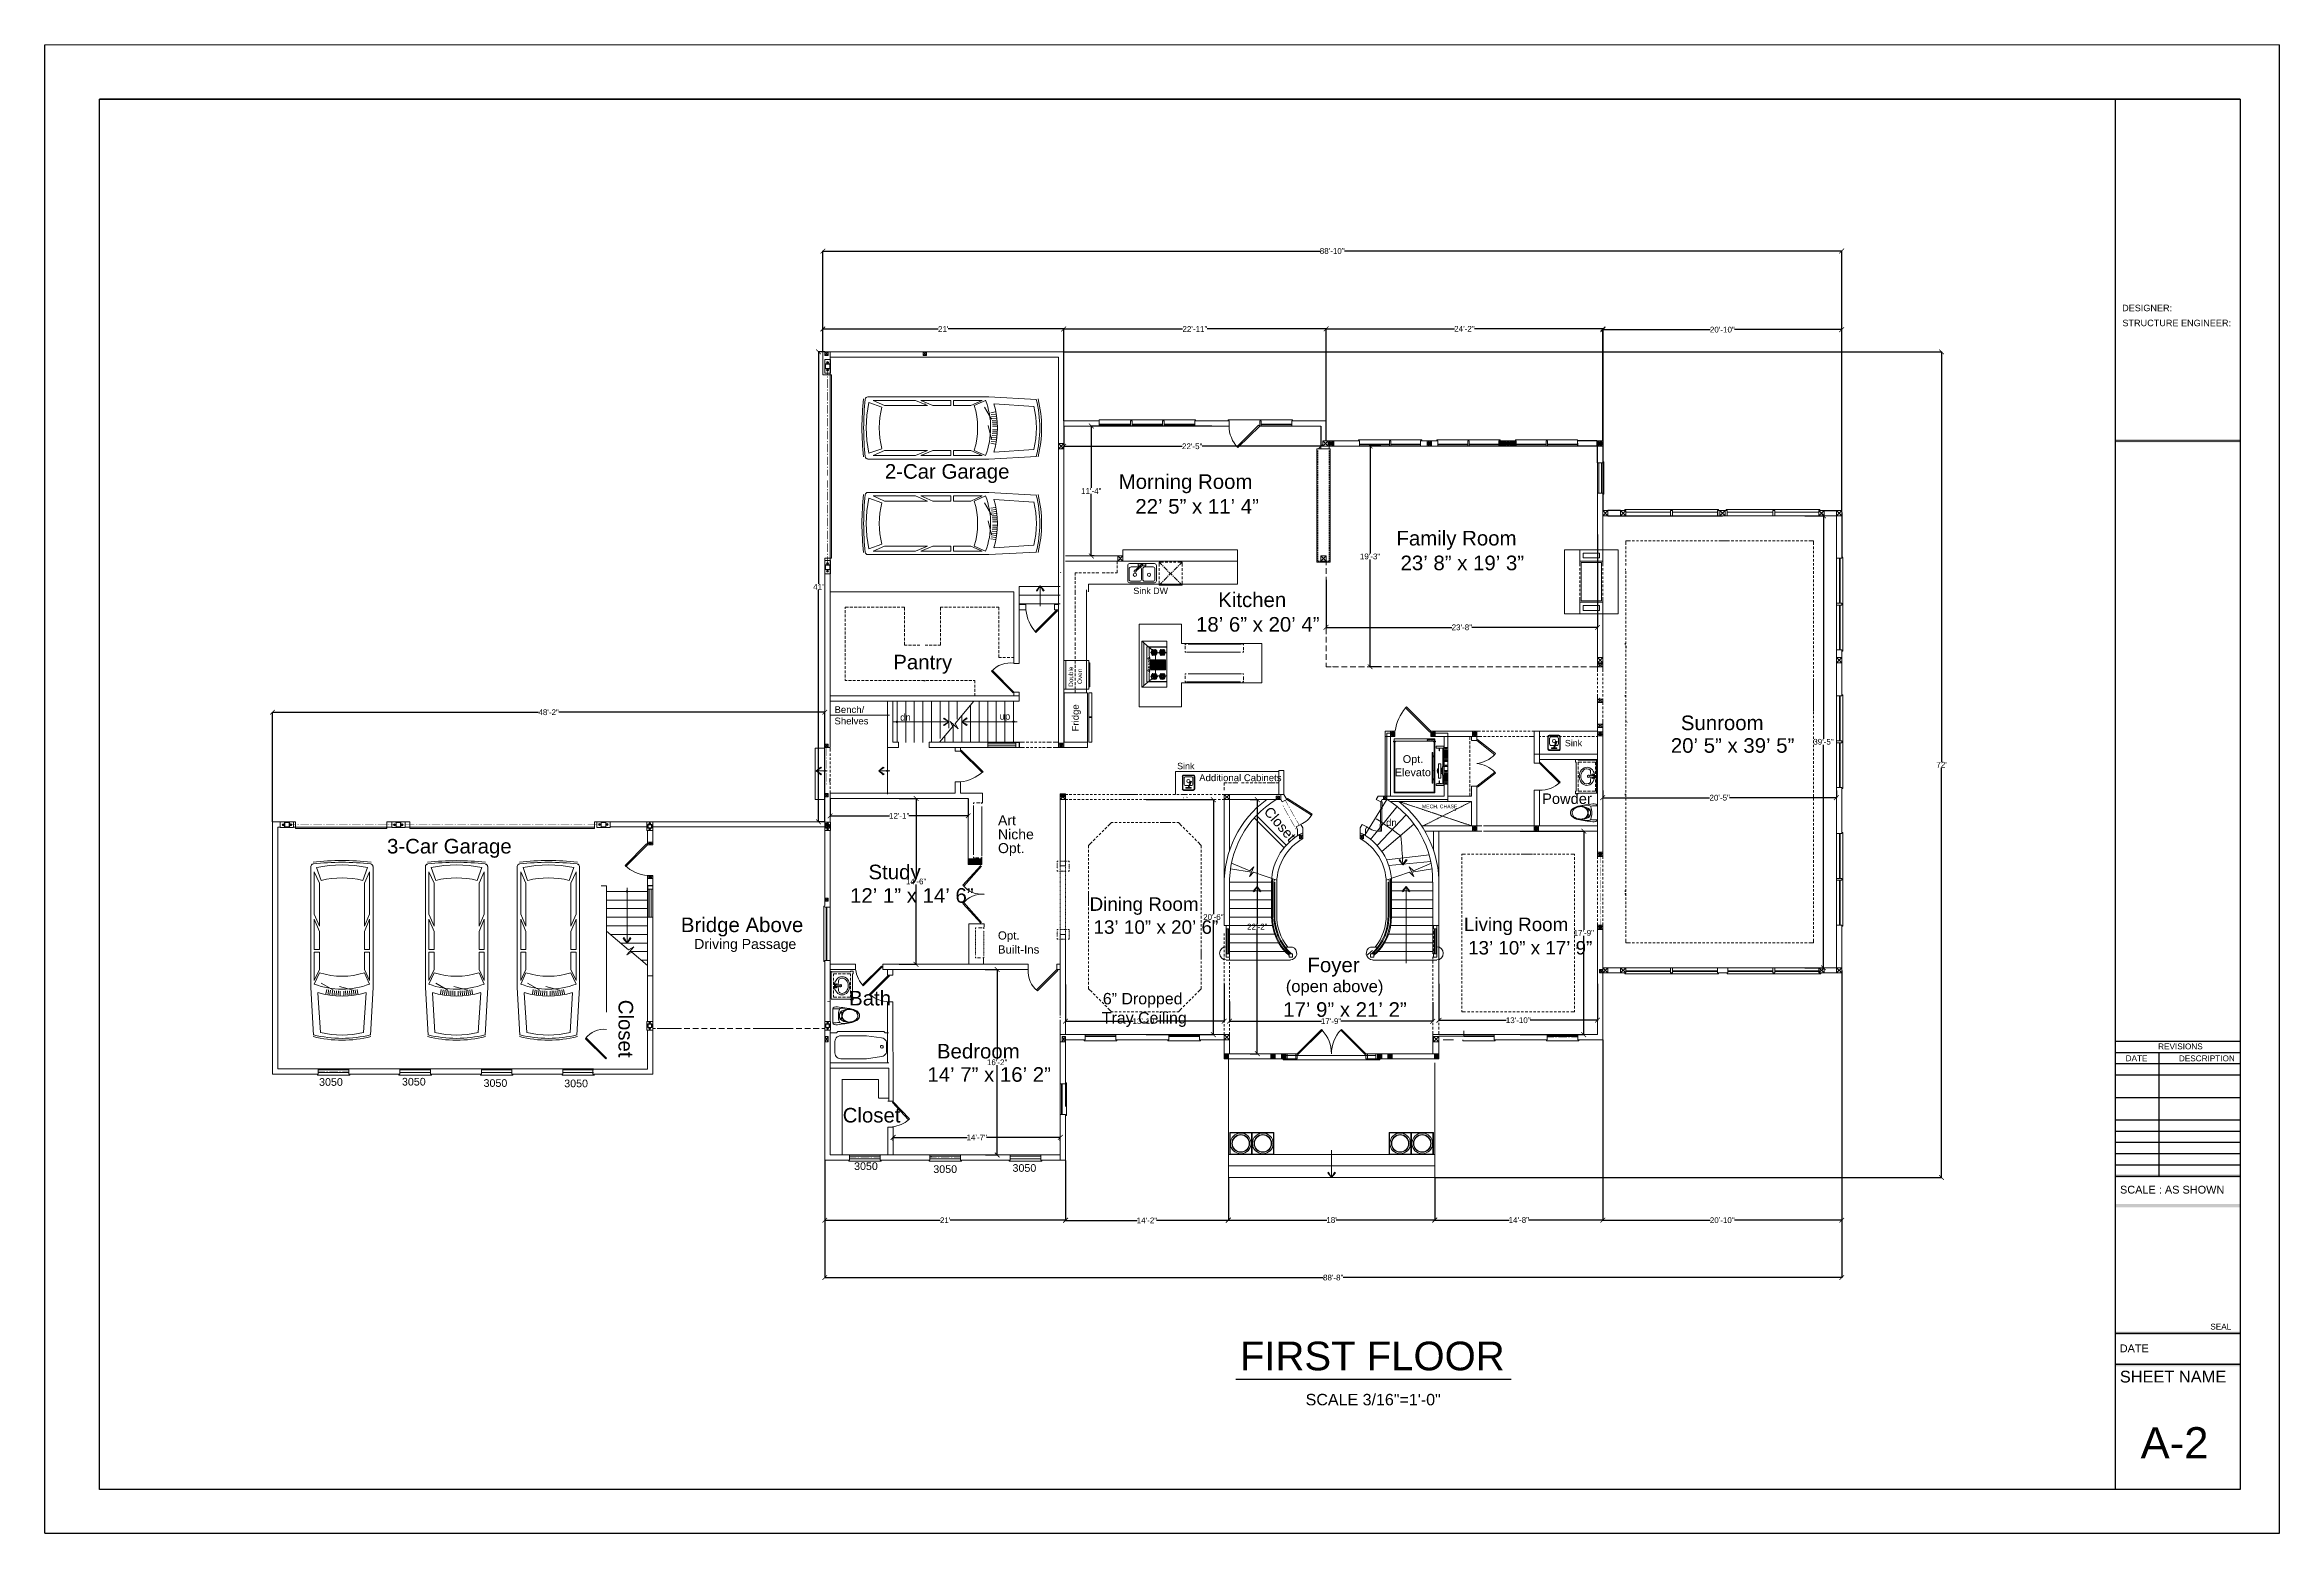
# Model space of a CAD drawing. Header units: inches. Extents: x 38 to 8673, y 1 to 7200.
# Drawn here: x 3476 to 5814, y 427 to 1985 of the extents above; entities that cross this region are included whole.
import ezdxf

# ---------------------------------------------------------------- set-up
doc = ezdxf.new("R2010")
doc.units = ezdxf.units.IN
doc.header["$MEASUREMENT"] = 0
doc.linetypes.add('ACAD_ISO02W100', pattern=[15, 12, -3])
doc.layers.add('PDF2_Layer 1', color=7, linetype='Continuous', true_color=0xffffff)
for name, color, linetype in [('PDF2_Text', 7, 'Continuous'), ('PDF5_0', 7, 'Continuous'), ('PDF5_Border', 7, 'Continuous'), ('PDF5_TEXT', 7, 'Continuous'), ('PDF5_WALLELEV1-2', 7, 'Continuous'), ('PDF_Text', 7, 'Continuous')]:
    doc.layers.add(name, color=color, linetype=linetype)
doc.styles.add('PDF Arial', font='arial.ttf')
doc.styles.get("Standard").update_dxf_attribs({"font": 'arial.ttf'})
doc.dimstyles.get("Standard").update_dxf_attribs({"dimtxt": 6, "dimasz": 5, "dimexe": 0.18, "dimexo": 0.0625, "dimgap": 0.09, "dimtad": 0, "dimtih": 1, "dimtoh": 1, "dimdec": 0, "dimzin": 0, "dimdsep": 46, "dimlunit": 4, "dimtxsty": 'Standard', "dimblk": 'ARCHTICK', "dimcen": 0.09, "dimclrd": 3, "dimclre": 3, "dimclrt": 1, "dimadec": 0, "dimazin": 0, "dimtfac": 1, "dimtdec": 0, "dimtofl": 0, "dimtmove": 0, "dimatfit": 3, "dimfxl": 100, "dimtolj": 1, "dimtzin": 0, "dimarcsym": 0})

msp = doc.modelspace()

# ---------------------------------------------------------------- texts
at = {"layer": 'PDF2_Text', "lineweight": 0, "attachment_point": 7, "style": 'PDF Arial'}
for s, insert, char_height in [('2-Car Garage', (4355.3, 1526.1), 15.271), ('Morning Room', (4600, 1515.4), 15.271), ('22’ 5” x 11’ 4”', (4617.4, 1493.9), 15.271), ('Family Room', (4890.6, 1456.2), 15.271), ('23’ 8” x 19’ 3”', (4894.9, 1434.7), 15.271), ('Sink DW', (4615.3, 1409.9), 6.68), ('Kitchen', (4704.1, 1396.1), 15.27), ('18’ 6” x 20’ 4”', (4680.9, 1370.4), 15.271), ('Pantry', (4364.1, 1326.5), 15.27), ('Bench/', (4302.6, 1285.3), 7.16), ('Shelves', (4302.6, 1273.4), 7.16), ('dn', (4371.3, 1277.3), 7.16), ('up', (4475.4, 1276.3), 7.16), ('Sunroom', (5188.2, 1267.3), 15.27), ('Opt.', (4897.2, 1230.7), 8.11), ('Sink', (5066.8, 1250.5), 6.68), ('20’ 5” x 39’ 5”', (5177.7, 1243.6), 15.271), ('Sink', (4661.1, 1226.5), 6.68), ('Additional Cabinets', (4684.2, 1214), 7.158), ('Elevator', (4888.9, 1219.2), 8.11), ('Powder', (5043, 1190.1), 10.98), ('Art', (4473.7, 1167.8), 10.5), ('dn', (4879.8, 1167.1), 7.16), ('MECH. CHASE', (4917.3, 1185.7), 3.818), ('3-Car Garage', (3834.4, 1133.8), 15.271), ('Opt.', (4473.7, 1135.6), 10.5), ('Niche', (4473.7, 1153.1), 10.5), ('Study', (4338.2, 1106.8), 15.27), ('12’ 1” x 14’ 6”', (4318.9, 1086.6), 15.271), ('Dining Room', (4569.5, 1074.1), 14.131), ('Bridge Above', (4141.9, 1051.5), 15.271), ('Opt.', (4473.6, 1045.7), 8.59), ('13’ 10” x 20’ 6”', (4573.6, 1054.1), 14.131), ('Living Room', (4961.2, 1052.9), 14.06), ('Driving Passage', (4155.8, 1035.3), 10.499), ('Built-Ins', (4473.6, 1033.5), 8.59), ('Foyer', (4797.5, 1009.5), 15.27), ('13’ 10” x 17’ 9”', (4965.6, 1032.5), 14.06), ('(open above)', (4774.8, 989.5), 12.408), ('Bath', (4317.9, 979.1), 15.27), ('6” Dropped', (4583.4, 976.9), 11.93), ('17’ 9” x 21’ 2”', (4772.1, 967.2), 15.271), ('Tray Ceiling', (4582.3, 956.8), 11.93), ('Bedroom', (4409.8, 923.6), 15.27), ('14’ 7” x 16’ 2”', (4399.8, 899.2), 15.271), ('Closet', (4311.2, 856.6), 15.27)]:
    msp.add_mtext(s, dxfattribs=dict(at, insert=insert, char_height=char_height))
for s, insert, char_height, rotation in [('Double', (4552.4, 1312.9), 4.77, 90), ('Oven', (4561.7, 1315.8), 4.77, 90), ('Fridge', (4560.4, 1266.2), 7.16, 90), ('Closet', (4751.1, 1181.6), 10.5, 310.7569), ('Closet', (4076.4, 985.3), 15.27, 270)]:
    msp.add_mtext(s, dxfattribs=dict(at, insert=insert, char_height=char_height, rotation=rotation))
at = {"layer": 'PDF5_TEXT', "attachment_point": 7, "style": 'PDF Arial'}
for s, insert, char_height in [('DESIGNER: ', (5649.9, 1705.9), 6.81), ('STRUCTURE ENGINEER:', (5650.2, 1690.2), 6.813), ('REVISIONS', (5687.6, 933.3), 6.13), ('DATE', (5653.6, 921), 6.13), ('DESCRIPTION', (5709.3, 920.8), 6.132), ('SCALE : AS SHOWN', (5647.7, 782.3), 8.175), ('SEAL', (5742.2, 640), 6.13), ('DATE', (5647.4, 616.3), 8.18), ('SHEET NAME', (5647.5, 584.5), 12.26), ('A-2', (5669.2, 505.2), 32.7)]:
    msp.add_mtext(s, dxfattribs=dict(at, insert=insert, char_height=char_height))
at = {"layer": 'PDF_Text', "lineweight": 0, "attachment_point": 7, "style": 'PDF Arial'}
for s, insert, char_height in [('3050', (3763.3, 895.1), 8), ('3050', (3850, 895.4), 8), ('3050', (3935.4, 894), 8), ('3050', (4019.8, 893.6), 8), ('3050', (4323.1, 807), 8), ('3050', (4406, 803.9), 8), ('3050', (4488.9, 805.1), 8), ('FIRST FLOOR', (4726.8, 597), 30), ('\\A1;SCALE 3/16"=1\'-0"', (4795.6, 560.6), 12)]:
    msp.add_mtext(s, dxfattribs=dict(at, insert=insert, char_height=char_height))

# ---------------------------------------------------------------- blocks, each defined once
blk = doc.blocks.new('_ArchTick')
at = {"color": 0, "linetype": 'ByBlock', "const_width": 0.15}
blk.add_lwpolyline([(-0.5, -0.5), (0.5, 0.5)], dxfattribs=at)
blk = doc.blocks.new('*D24')
at = {"color": 3, "lineweight": -2, "transparency": 16777216}
for p, q in [((4363.9, 837.5), (4363.9, 841.3)), ((4363.9, 841.2), (4441.3, 841.2)), ((4538.9, 841.2), (4461.5, 841.2)), ((4538.9, 837.5), (4538.9, 841.3))]:
    blk.add_line(p, q, dxfattribs=at)
at = {"layer": 'Defpoints', "color": 0, "transparency": 16777216}
for p in [(4363.9, 837.5), (4538.9, 841.2), (4538.9, 837.5)]:
    blk.add_point(p, dxfattribs=at)
at = {"color": 3, "lineweight": -2, "transparency": 16777216, "xscale": 5, "yscale": 5, "zscale": 5, "rotation": 180}
blk.add_blockref('_ArchTick', (4363.9, 841.2), dxfattribs=at)
at = {"color": 3, "lineweight": -2, "transparency": 16777216, "xscale": 5, "yscale": 5, "zscale": 5}
blk.add_blockref('_ArchTick', (4538.9, 841.2), dxfattribs=at)
at = {"color": 1, "transparency": 16777216, "insert": (4451.4, 841.2), "char_height": 6, "attachment_point": 5}
blk.add_mtext('\\A1;14\'-7"', dxfattribs=at)
blk = doc.blocks.new('*D25')
at = {"color": 3, "lineweight": -2, "transparency": 16777216}
for p, q in [((4460.4, 1016.9), (4473, 1016.9)), ((4472.8, 1016.9), (4472.8, 923)), ((4472.8, 822.8), (4472.8, 916.7)), ((4460.5, 822.8), (4473, 822.8))]:
    blk.add_line(p, q, dxfattribs=at)
at = {"layer": 'Defpoints', "color": 0, "transparency": 16777216}
for p in [(4460.3, 1016.9), (4472.8, 1016.9), (4460.4, 822.8)]:
    blk.add_point(p, dxfattribs=at)
at = {"color": 3, "lineweight": -2, "transparency": 16777216, "xscale": 5, "yscale": 5, "zscale": 5}
for p, rotation in [((4472.8, 1016.9), 90), ((4472.8, 822.8), 270)]:
    blk.add_blockref('_ArchTick', p, dxfattribs=dict(at, rotation=rotation))
at = {"color": 1, "transparency": 16777216, "insert": (4472.8, 919.8), "char_height": 6, "attachment_point": 5}
blk.add_mtext('\\A1;16\'-2"', dxfattribs=at)
blk = doc.blocks.new('*D26')
at = {"color": 3, "lineweight": -2, "transparency": 16777216}
for p, q in [((4297.9, 1195.7), (4297.9, 1177.6)), ((4442.6, 1195.9), (4442.6, 1177.6)), ((4297.9, 1177.8), (4360.1, 1177.8)), ((4442.6, 1177.8), (4380.4, 1177.8))]:
    blk.add_line(p, q, dxfattribs=at)
at = {"layer": 'Defpoints', "color": 0, "transparency": 16777216}
for p in [(4297.9, 1195.8), (4442.6, 1196), (4442.6, 1177.8)]:
    blk.add_point(p, dxfattribs=at)
at = {"color": 3, "lineweight": -2, "transparency": 16777216, "xscale": 5, "yscale": 5, "zscale": 5, "rotation": 180}
blk.add_blockref('_ArchTick', (4297.9, 1177.8), dxfattribs=at)
at = {"color": 3, "lineweight": -2, "transparency": 16777216, "xscale": 5, "yscale": 5, "zscale": 5}
blk.add_blockref('_ArchTick', (4442.6, 1177.8), dxfattribs=at)
at = {"color": 1, "transparency": 16777216, "insert": (4370.3, 1177.8), "char_height": 6, "attachment_point": 5}
blk.add_mtext('\\A1;12\'-1"', dxfattribs=at)
blk = doc.blocks.new('*D27')
at = {"color": 3, "lineweight": -2, "transparency": 16777216}
for p, q in [((4370.3, 1195.9), (4388.2, 1195.9)), ((4388, 1195.9), (4388, 1112.3)), ((4388, 1022.4), (4388, 1106)), ((4370.3, 1022.4), (4388.2, 1022.4))]:
    blk.add_line(p, q, dxfattribs=at)
at = {"layer": 'Defpoints', "color": 0, "transparency": 16777216}
for p in [(4370.3, 1195.9), (4370.3, 1022.4), (4388, 1022.4)]:
    blk.add_point(p, dxfattribs=at)
at = {"color": 3, "lineweight": -2, "transparency": 16777216, "xscale": 5, "yscale": 5, "zscale": 5}
for p, rotation in [((4388, 1195.9), 90), ((4388, 1022.4), 270)]:
    blk.add_blockref('_ArchTick', p, dxfattribs=dict(at, rotation=rotation))
at = {"color": 1, "transparency": 16777216, "insert": (4388, 1109.1), "char_height": 6, "attachment_point": 5}
blk.add_mtext('\\A1;14\'-6"', dxfattribs=at)
blk = doc.blocks.new('*D28')
at = {"color": 3, "lineweight": -2, "transparency": 16777216}
for p, q in [((4737.6, 1194.8), (4745.2, 1194.8)), ((4745, 1194.8), (4745, 1064.9)), ((4745, 928.8), (4745, 1058.7)), ((4737.6, 928.8), (4745.2, 928.8))]:
    blk.add_line(p, q, dxfattribs=at)
at = {"layer": 'Defpoints', "color": 0, "transparency": 16777216}
for p in [(4737.5, 1194.8), (4737.5, 928.8), (4745, 928.8)]:
    blk.add_point(p, dxfattribs=at)
at = {"color": 3, "lineweight": -2, "transparency": 16777216, "xscale": 5, "yscale": 5, "zscale": 5}
for p, rotation in [((4745, 1194.8), 90), ((4745, 928.8), 270)]:
    blk.add_blockref('_ArchTick', p, dxfattribs=dict(at, rotation=rotation))
at = {"color": 1, "transparency": 16777216, "insert": (4745, 1061.8), "char_height": 6, "attachment_point": 5}
blk.add_mtext('\\A1;22\'-2"', dxfattribs=at)
blk = doc.blocks.new('*D29')
at = {"color": 3, "lineweight": -2, "transparency": 16777216}
for p, q in [((4715.9, 983.3), (4715.9, 962.6)), ((4928.5, 982.7), (4928.5, 962.6)), ((4715.9, 962.8), (4812.1, 962.8)), ((4928.5, 962.8), (4832.3, 962.8))]:
    blk.add_line(p, q, dxfattribs=at)
at = {"layer": 'Defpoints', "color": 0, "transparency": 16777216}
for p in [(4715.9, 983.4), (4928.5, 982.8), (4928.5, 962.8)]:
    blk.add_point(p, dxfattribs=at)
at = {"color": 3, "lineweight": -2, "transparency": 16777216, "xscale": 5, "yscale": 5, "zscale": 5, "rotation": 180}
blk.add_blockref('_ArchTick', (4715.9, 962.8), dxfattribs=at)
at = {"color": 3, "lineweight": -2, "transparency": 16777216, "xscale": 5, "yscale": 5, "zscale": 5}
blk.add_blockref('_ArchTick', (4928.5, 962.8), dxfattribs=at)
at = {"color": 1, "transparency": 16777216, "insert": (4822.2, 962.8), "char_height": 6, "attachment_point": 5}
blk.add_mtext('\\A1;17\'-9"', dxfattribs=at)
blk = doc.blocks.new('*D30')
at = {"color": 3, "lineweight": -2, "transparency": 16777216}
for p, q in [((4544.4, 1001.2), (4544.4, 962.7)), ((4710.4, 1001.8), (4710.4, 962.7)), ((4544.4, 962.9), (4615, 962.9)), ((4710.4, 962.9), (4639.9, 962.9))]:
    blk.add_line(p, q, dxfattribs=at)
at = {"layer": 'Defpoints', "color": 0, "transparency": 16777216}
for p in [(4544.4, 1001.2), (4710.4, 1001.8), (4710.4, 962.9)]:
    blk.add_point(p, dxfattribs=at)
at = {"color": 3, "lineweight": -2, "transparency": 16777216, "xscale": 5, "yscale": 5, "zscale": 5, "rotation": 180}
blk.add_blockref('_ArchTick', (4544.4, 962.9), dxfattribs=at)
at = {"color": 3, "lineweight": -2, "transparency": 16777216, "xscale": 5, "yscale": 5, "zscale": 5}
blk.add_blockref('_ArchTick', (4710.4, 962.9), dxfattribs=at)
at = {"color": 1, "transparency": 16777216, "insert": (4627.4, 962.9), "char_height": 6, "attachment_point": 5}
blk.add_mtext('\\A1;13\'-10"', dxfattribs=at)
blk = doc.blocks.new('*D31')
at = {"color": 3, "lineweight": -2, "transparency": 16777216}
for p, q in [((4628.8, 1194.8), (4699.2, 1194.8)), ((4699, 1194.8), (4699, 1075)), ((4699, 948.8), (4699, 1068.7)), ((4628.8, 948.8), (4699.2, 948.8))]:
    blk.add_line(p, q, dxfattribs=at)
at = {"layer": 'Defpoints', "color": 0, "transparency": 16777216}
for p in [(4628.7, 1194.8), (4628.7, 948.8), (4699, 948.8)]:
    blk.add_point(p, dxfattribs=at)
at = {"color": 3, "lineweight": -2, "transparency": 16777216, "xscale": 5, "yscale": 5, "zscale": 5}
for p, rotation in [((4699, 1194.8), 90), ((4699, 948.8), 270)]:
    blk.add_blockref('_ArchTick', p, dxfattribs=dict(at, rotation=rotation))
at = {"color": 1, "transparency": 16777216, "insert": (4699, 1071.8), "char_height": 6, "attachment_point": 5}
blk.add_mtext('\\A1;20\'-6"', dxfattribs=at)
blk = doc.blocks.new('*D32')
at = {"color": 3, "lineweight": -2, "transparency": 16777216}
for p, q in [((4874.1, 1564.8), (4862.8, 1564.8)), ((4863, 1564.8), (4863, 1452.5)), ((4863, 1333.8), (4863, 1446.2)), ((4874.9, 1333.8), (4862.8, 1333.8))]:
    blk.add_line(p, q, dxfattribs=at)
at = {"layer": 'Defpoints', "color": 0, "transparency": 16777216}
for p in [(4874.2, 1564.8), (4863, 1333.8), (4875, 1333.8)]:
    blk.add_point(p, dxfattribs=at)
at = {"color": 3, "lineweight": -2, "transparency": 16777216, "xscale": 5, "yscale": 5, "zscale": 5}
for p, rotation in [((4863, 1564.8), 90), ((4863, 1333.8), 270)]:
    blk.add_blockref('_ArchTick', p, dxfattribs=dict(at, rotation=rotation))
at = {"color": 1, "transparency": 16777216, "insert": (4863, 1449.3), "char_height": 6, "attachment_point": 5}
blk.add_mtext('\\A1;19\'-3"', dxfattribs=at)
blk = doc.blocks.new('*D33')
at = {"color": 3, "lineweight": -2, "transparency": 16777216}
for p, q in [((5101, 1472.2), (5101, 1375)), ((4817, 1425), (4817, 1375)), ((4817, 1375.1), (4948.5, 1375.1)), ((5101, 1375.1), (4969.4, 1375.1))]:
    blk.add_line(p, q, dxfattribs=at)
at = {"layer": 'Defpoints', "color": 0, "transparency": 16777216}
for p in [(5101, 1472.3), (4817, 1425.1), (5101, 1375.1)]:
    blk.add_point(p, dxfattribs=at)
at = {"color": 3, "lineweight": -2, "transparency": 16777216, "xscale": 5, "yscale": 5, "zscale": 5, "rotation": 180}
blk.add_blockref('_ArchTick', (4817, 1375.1), dxfattribs=at)
at = {"color": 3, "lineweight": -2, "transparency": 16777216, "xscale": 5, "yscale": 5, "zscale": 5}
blk.add_blockref('_ArchTick', (5101, 1375.1), dxfattribs=at)
at = {"color": 1, "transparency": 16777216, "insert": (4959, 1375.1), "char_height": 6, "attachment_point": 5}
blk.add_mtext('\\A1;23\'-8"', dxfattribs=at)
blk = doc.blocks.new('*D34')
at = {"color": 3, "lineweight": -2, "transparency": 16777216}
for p, q in [((5106.5, 1204.5), (5106.5, 1196.6)), ((5106.5, 1196.8), (5218.3, 1196.8)), ((5351, 1196.8), (5239.2, 1196.8)), ((5351, 1204.5), (5351, 1196.6))]:
    blk.add_line(p, q, dxfattribs=at)
at = {"layer": 'Defpoints', "color": 0, "transparency": 16777216}
for p in [(5106.5, 1204.6), (5351, 1204.6), (5351, 1196.8)]:
    blk.add_point(p, dxfattribs=at)
at = {"color": 3, "lineweight": -2, "transparency": 16777216, "xscale": 5, "yscale": 5, "zscale": 5, "rotation": 180}
blk.add_blockref('_ArchTick', (5106.5, 1196.8), dxfattribs=at)
at = {"color": 3, "lineweight": -2, "transparency": 16777216, "xscale": 5, "yscale": 5, "zscale": 5}
blk.add_blockref('_ArchTick', (5351, 1196.8), dxfattribs=at)
at = {"color": 1, "transparency": 16777216, "insert": (5228.8, 1196.8), "char_height": 6, "attachment_point": 5}
blk.add_mtext('\\A1;20\'-5"', dxfattribs=at)
blk = doc.blocks.new('*D35')
at = {"color": 3, "lineweight": -2, "transparency": 16777216}
for p, q in [((5317.8, 1491.8), (5337.6, 1491.8)), ((5337.4, 1491.8), (5337.4, 1258.5)), ((5337.4, 1018.8), (5337.4, 1252.2)), ((5317.8, 1018.8), (5337.6, 1018.8))]:
    blk.add_line(p, q, dxfattribs=at)
at = {"layer": 'Defpoints', "color": 0, "transparency": 16777216}
for p in [(5317.7, 1491.8), (5337.4, 1491.8), (5317.7, 1018.8)]:
    blk.add_point(p, dxfattribs=at)
at = {"color": 3, "lineweight": -2, "transparency": 16777216, "xscale": 5, "yscale": 5, "zscale": 5}
for p, rotation in [((5337.4, 1491.8), 90), ((5337.4, 1018.8), 270)]:
    blk.add_blockref('_ArchTick', p, dxfattribs=dict(at, rotation=rotation))
at = {"color": 1, "transparency": 16777216, "insert": (5337.4, 1255.3), "char_height": 6, "attachment_point": 5}
blk.add_mtext('\\A1;39\'-5"', dxfattribs=at)
blk = doc.blocks.new('*D36')
at = {"color": 3, "lineweight": -2, "transparency": 16777216}
for p, q in [((5020.2, 1161.8), (5086.8, 1161.8)), ((5086.6, 1161.8), (5086.6, 1058.4)), ((5086.6, 948.8), (5086.6, 1052.1)), ((5020.2, 948.8), (5086.8, 948.8))]:
    blk.add_line(p, q, dxfattribs=at)
at = {"layer": 'Defpoints', "color": 0, "transparency": 16777216}
for p in [(5020.1, 1161.8), (5086.6, 1161.8), (5020.1, 948.8)]:
    blk.add_point(p, dxfattribs=at)
at = {"color": 3, "lineweight": -2, "transparency": 16777216, "xscale": 5, "yscale": 5, "zscale": 5}
for p, rotation in [((5086.6, 1161.8), 90), ((5086.6, 948.8), 270)]:
    blk.add_blockref('_ArchTick', p, dxfattribs=dict(at, rotation=rotation))
at = {"color": 1, "transparency": 16777216, "insert": (5086.6, 1055.3), "char_height": 6, "attachment_point": 5}
blk.add_mtext('\\A1;17\'-9"', dxfattribs=at)
blk = doc.blocks.new('*D37')
at = {"color": 3, "lineweight": -2, "transparency": 16777216}
for p, q in [((4935, 1001.8), (4935, 963.7)), ((5101, 1001.8), (5101, 963.7)), ((4935, 963.8), (5005.5, 963.8)), ((5101, 963.8), (5030.4, 963.8))]:
    blk.add_line(p, q, dxfattribs=at)
at = {"layer": 'Defpoints', "color": 0, "transparency": 16777216}
for p in [(4935, 1001.8), (5101, 1001.8), (5101, 963.8)]:
    blk.add_point(p, dxfattribs=at)
at = {"color": 3, "lineweight": -2, "transparency": 16777216, "xscale": 5, "yscale": 5, "zscale": 5, "rotation": 180}
blk.add_blockref('_ArchTick', (4935, 963.8), dxfattribs=at)
at = {"color": 3, "lineweight": -2, "transparency": 16777216, "xscale": 5, "yscale": 5, "zscale": 5}
blk.add_blockref('_ArchTick', (5101, 963.8), dxfattribs=at)
at = {"color": 1, "transparency": 16777216, "insert": (5018, 963.8), "char_height": 6, "attachment_point": 5}
blk.add_mtext('\\A1;13\'-10"', dxfattribs=at)
blk = doc.blocks.new('*D38')
at = {"color": 3, "lineweight": -2, "transparency": 16777216}
for p, q in [((4542.4, 1585.8), (4542.4, 1564.4)), ((4811.5, 1585.8), (4811.5, 1564.4)), ((4542.4, 1564.6), (4666.5, 1564.6)), ((4811.5, 1564.6), (4687.4, 1564.6))]:
    blk.add_line(p, q, dxfattribs=at)
at = {"layer": 'Defpoints', "color": 0, "transparency": 16777216}
for p in [(4542.4, 1585.8), (4811.5, 1585.8), (4542.4, 1564.6)]:
    blk.add_point(p, dxfattribs=at)
at = {"color": 3, "lineweight": -2, "transparency": 16777216, "xscale": 5, "yscale": 5, "zscale": 5, "rotation": 180}
blk.add_blockref('_ArchTick', (4542.4, 1564.6), dxfattribs=at)
at = {"color": 3, "lineweight": -2, "transparency": 16777216, "xscale": 5, "yscale": 5, "zscale": 5}
blk.add_blockref('_ArchTick', (4811.5, 1564.6), dxfattribs=at)
at = {"color": 1, "transparency": 16777216, "insert": (4676.9, 1564.6), "char_height": 6, "attachment_point": 5}
blk.add_mtext('\\A1;22\'-5"', dxfattribs=at)
blk = doc.blocks.new('*D39')
at = {"color": 3, "lineweight": -2, "transparency": 16777216}
for p, q in [((4697.4, 1585.8), (4571.1, 1585.8)), ((4571.3, 1585.8), (4571.3, 1521)), ((4571.3, 1449.8), (4571.3, 1514.7)), ((4574.4, 1449.8), (4571.1, 1449.8))]:
    blk.add_line(p, q, dxfattribs=at)
at = {"layer": 'Defpoints', "color": 0, "transparency": 16777216}
for p in [(4697.5, 1585.8), (4571.3, 1449.8), (4574.4, 1449.8)]:
    blk.add_point(p, dxfattribs=at)
at = {"color": 3, "lineweight": -2, "transparency": 16777216, "xscale": 5, "yscale": 5, "zscale": 5}
for p, rotation in [((4571.3, 1585.8), 90), ((4571.3, 1449.8), 270)]:
    blk.add_blockref('_ArchTick', p, dxfattribs=dict(at, rotation=rotation))
at = {"color": 1, "transparency": 16777216, "insert": (4571.3, 1517.8), "char_height": 6, "attachment_point": 5}
blk.add_mtext('\\A1;11\'-4"', dxfattribs=at)
blk = doc.blocks.new('*D40')
at = {"color": 3, "lineweight": -2, "transparency": 16777216}
for p, q in [((3714.5, 1171.6), (3714.5, 1286.4)), ((3714.5, 1286.2), (3992.9, 1286.2)), ((4292.4, 1286.2), (4014, 1286.2)), ((4292.4, 1171.6), (4292.4, 1286.4))]:
    blk.add_line(p, q, dxfattribs=at)
at = {"layer": 'Defpoints', "color": 0, "transparency": 16777216}
for p in [(4292.4, 1286.2), (3714.5, 1171.5), (4292.4, 1171.5)]:
    blk.add_point(p, dxfattribs=at)
at = {"color": 3, "lineweight": -2, "transparency": 16777216, "xscale": 5, "yscale": 5, "zscale": 5, "rotation": 180}
blk.add_blockref('_ArchTick', (3714.5, 1286.2), dxfattribs=at)
at = {"color": 3, "lineweight": -2, "transparency": 16777216, "xscale": 5, "yscale": 5, "zscale": 5}
blk.add_blockref('_ArchTick', (4292.4, 1286.2), dxfattribs=at)
at = {"color": 1, "transparency": 16777216, "insert": (4003.5, 1286.2), "char_height": 6, "attachment_point": 5}
blk.add_mtext('\\A1;48\'-2"', dxfattribs=at)
blk = doc.blocks.new('*D41')
at = {"color": 3, "lineweight": -2, "transparency": 16777216}
for p, q in [((4292.4, 817.2), (4292.4, 754.3)), ((4544.4, 817.2), (4544.4, 754.3)), ((4292.4, 754.5), (4413.2, 754.5)), ((4544.4, 754.5), (4423.7, 754.5))]:
    blk.add_line(p, q, dxfattribs=at)
at = {"layer": 'Defpoints', "color": 0, "transparency": 16777216}
for p in [(4292.4, 817.3), (4544.4, 817.3), (4544.4, 754.5)]:
    blk.add_point(p, dxfattribs=at)
at = {"color": 3, "lineweight": -2, "transparency": 16777216, "xscale": 5, "yscale": 5, "zscale": 5, "rotation": 180}
blk.add_blockref('_ArchTick', (4292.4, 754.5), dxfattribs=at)
at = {"color": 3, "lineweight": -2, "transparency": 16777216, "xscale": 5, "yscale": 5, "zscale": 5}
blk.add_blockref('_ArchTick', (4544.4, 754.5), dxfattribs=at)
at = {"color": 1, "transparency": 16777216, "insert": (4418.4, 754.5), "char_height": 6, "attachment_point": 5}
blk.add_mtext("\\A1;21'", dxfattribs=at)
blk = doc.blocks.new('*D42')
at = {"color": 3, "lineweight": -2, "transparency": 16777216}
for p, q in [((4544.4, 817.2), (4544.4, 754.1)), ((4714.7, 799.2), (4714.7, 754.1)), ((4544.4, 754.3), (4619.4, 754.3)), ((4714.7, 754.3), (4639.7, 754.3))]:
    blk.add_line(p, q, dxfattribs=at)
at = {"layer": 'Defpoints', "color": 0, "transparency": 16777216}
for p in [(4544.4, 817.3), (4714.7, 799.3), (4714.7, 754.3)]:
    blk.add_point(p, dxfattribs=at)
at = {"color": 3, "lineweight": -2, "transparency": 16777216, "xscale": 5, "yscale": 5, "zscale": 5, "rotation": 180}
blk.add_blockref('_ArchTick', (4544.4, 754.3), dxfattribs=at)
at = {"color": 3, "lineweight": -2, "transparency": 16777216, "xscale": 5, "yscale": 5, "zscale": 5}
blk.add_blockref('_ArchTick', (4714.7, 754.3), dxfattribs=at)
at = {"color": 1, "transparency": 16777216, "insert": (4629.5, 754.3), "char_height": 6, "attachment_point": 5}
blk.add_mtext('\\A1;14\'-2"', dxfattribs=at)
blk = doc.blocks.new('*D43')
at = {"color": 3, "lineweight": -2, "transparency": 16777216}
for p, q in [((4714.7, 799.2), (4714.7, 754.5)), ((4930.7, 799.2), (4930.7, 754.5)), ((4714.7, 754.7), (4817.8, 754.7)), ((4930.7, 754.7), (4827.6, 754.7))]:
    blk.add_line(p, q, dxfattribs=at)
at = {"layer": 'Defpoints', "color": 0, "transparency": 16777216}
for p in [(4714.7, 799.3), (4930.7, 799.3), (4930.7, 754.7)]:
    blk.add_point(p, dxfattribs=at)
at = {"color": 3, "lineweight": -2, "transparency": 16777216, "xscale": 5, "yscale": 5, "zscale": 5, "rotation": 180}
blk.add_blockref('_ArchTick', (4714.7, 754.7), dxfattribs=at)
at = {"color": 3, "lineweight": -2, "transparency": 16777216, "xscale": 5, "yscale": 5, "zscale": 5}
blk.add_blockref('_ArchTick', (4930.7, 754.7), dxfattribs=at)
at = {"color": 1, "transparency": 16777216, "insert": (4822.7, 754.7), "char_height": 6, "attachment_point": 5}
blk.add_mtext("\\A1;18'", dxfattribs=at)
blk = doc.blocks.new('*D44')
at = {"color": 3, "lineweight": -2, "transparency": 16777216}
for p, q in [((5106.5, 943.2), (5106.5, 754.5)), ((4930.7, 799.2), (4930.7, 754.5)), ((4930.7, 754.7), (5008.5, 754.7)), ((5106.5, 754.7), (5028.7, 754.7))]:
    blk.add_line(p, q, dxfattribs=at)
at = {"layer": 'Defpoints', "color": 0, "transparency": 16777216}
for p in [(5106.5, 943.3), (4930.7, 799.3), (5106.5, 754.7)]:
    blk.add_point(p, dxfattribs=at)
at = {"color": 3, "lineweight": -2, "transparency": 16777216, "xscale": 5, "yscale": 5, "zscale": 5, "rotation": 180}
blk.add_blockref('_ArchTick', (4930.7, 754.7), dxfattribs=at)
at = {"color": 3, "lineweight": -2, "transparency": 16777216, "xscale": 5, "yscale": 5, "zscale": 5}
blk.add_blockref('_ArchTick', (5106.5, 754.7), dxfattribs=at)
at = {"color": 1, "transparency": 16777216, "insert": (5018.6, 754.7), "char_height": 6, "attachment_point": 5}
blk.add_mtext('\\A1;14\'-8"', dxfattribs=at)
blk = doc.blocks.new('*D45')
at = {"color": 3, "lineweight": -2, "transparency": 16777216}
for p, q in [((5356.5, 1016), (5356.5, 754.4)), ((5106.5, 943.2), (5106.5, 754.4)), ((5106.5, 754.5), (5218.7, 754.5)), ((5356.5, 754.5), (5244.3, 754.5))]:
    blk.add_line(p, q, dxfattribs=at)
at = {"layer": 'Defpoints', "color": 0, "transparency": 16777216}
for p in [(5356.5, 1016.1), (5106.5, 943.3), (5356.5, 754.5)]:
    blk.add_point(p, dxfattribs=at)
at = {"color": 3, "lineweight": -2, "transparency": 16777216, "xscale": 5, "yscale": 5, "zscale": 5, "rotation": 180}
blk.add_blockref('_ArchTick', (5106.5, 754.5), dxfattribs=at)
at = {"color": 3, "lineweight": -2, "transparency": 16777216, "xscale": 5, "yscale": 5, "zscale": 5}
blk.add_blockref('_ArchTick', (5356.5, 754.5), dxfattribs=at)
at = {"color": 1, "transparency": 16777216, "insert": (5231.5, 754.5), "char_height": 6, "attachment_point": 5}
blk.add_mtext('\\A1;20\'-10"', dxfattribs=at)
blk = doc.blocks.new('*D46')
at = {"color": 3, "lineweight": -2, "transparency": 16777216}
for p, q in [((5356.5, 1013.3), (5356.5, 694.3)), ((4292.4, 817.2), (4292.4, 694.3)), ((4292.4, 694.5), (4814, 694.5)), ((5356.5, 694.5), (4834.8, 694.5))]:
    blk.add_line(p, q, dxfattribs=at)
at = {"layer": 'Defpoints', "color": 0, "transparency": 16777216}
for p in [(5356.5, 1013.4), (4292.4, 817.3), (5356.5, 694.5)]:
    blk.add_point(p, dxfattribs=at)
at = {"color": 3, "lineweight": -2, "transparency": 16777216, "xscale": 5, "yscale": 5, "zscale": 5, "rotation": 180}
blk.add_blockref('_ArchTick', (4292.4, 694.5), dxfattribs=at)
at = {"color": 3, "lineweight": -2, "transparency": 16777216, "xscale": 5, "yscale": 5, "zscale": 5}
blk.add_blockref('_ArchTick', (5356.5, 694.5), dxfattribs=at)
at = {"color": 1, "transparency": 16777216, "insert": (4824.4, 694.5), "char_height": 6, "attachment_point": 5}
blk.add_mtext('\\A1;88\'-8"', dxfattribs=at)
blk = doc.blocks.new('*D47')
at = {"color": 3, "lineweight": -2, "transparency": 16777216}
for p, q in [((4292.4, 1663.4), (4285.7, 1663.4)), ((4285.8, 1663.4), (4285.8, 1420.6)), ((4285.8, 1171.5), (4285.8, 1414.4)), ((4292.4, 1171.5), (4285.7, 1171.5))]:
    blk.add_line(p, q, dxfattribs=at)
at = {"layer": 'Defpoints', "color": 0, "transparency": 16777216}
for p in [(4285.8, 1663.4), (4292.4, 1663.4), (4292.4, 1171.5)]:
    blk.add_point(p, dxfattribs=at)
at = {"color": 3, "lineweight": -2, "transparency": 16777216, "xscale": 5, "yscale": 5, "zscale": 5}
for p, rotation in [((4285.8, 1663.4), 90), ((4285.8, 1171.5), 270)]:
    blk.add_blockref('_ArchTick', p, dxfattribs=dict(at, rotation=rotation))
at = {"color": 1, "transparency": 16777216, "insert": (4285.8, 1417.5), "char_height": 6, "attachment_point": 5}
blk.add_mtext("\\A1;41'", dxfattribs=at)
blk = doc.blocks.new('*D48')
at = {"color": 3, "lineweight": -2, "transparency": 16777216}
for p, q in [((4290.4, 1663.4), (4290.4, 1687.6)), ((4290.4, 1687.4), (4411.2, 1687.4)), ((4542.4, 1687.4), (4421.7, 1687.4)), ((4542.4, 1663.4), (4542.4, 1687.6))]:
    blk.add_line(p, q, dxfattribs=at)
at = {"layer": 'Defpoints', "color": 0, "transparency": 16777216}
for p in [(4542.4, 1687.4), (4290.4, 1663.4), (4542.4, 1663.4)]:
    blk.add_point(p, dxfattribs=at)
at = {"color": 3, "lineweight": -2, "transparency": 16777216, "xscale": 5, "yscale": 5, "zscale": 5, "rotation": 180}
blk.add_blockref('_ArchTick', (4290.4, 1687.4), dxfattribs=at)
at = {"color": 3, "lineweight": -2, "transparency": 16777216, "xscale": 5, "yscale": 5, "zscale": 5}
blk.add_blockref('_ArchTick', (4542.4, 1687.4), dxfattribs=at)
at = {"color": 1, "transparency": 16777216, "insert": (4416.4, 1687.4), "char_height": 6, "attachment_point": 5}
blk.add_mtext("\\A1;21'", dxfattribs=at)
blk = doc.blocks.new('*D49')
at = {"color": 3, "lineweight": -2, "transparency": 16777216}
for p, q in [((4542.4, 1591.4), (4542.4, 1687.6)), ((4542.4, 1687.4), (4666.9, 1687.4)), ((4817, 1687.4), (4692.5, 1687.4)), ((4817, 1591.4), (4817, 1687.6))]:
    blk.add_line(p, q, dxfattribs=at)
at = {"layer": 'Defpoints', "color": 0, "transparency": 16777216}
for p in [(4817, 1687.4), (4542.4, 1591.4), (4817, 1591.4)]:
    blk.add_point(p, dxfattribs=at)
at = {"color": 3, "lineweight": -2, "transparency": 16777216, "xscale": 5, "yscale": 5, "zscale": 5, "rotation": 180}
blk.add_blockref('_ArchTick', (4542.4, 1687.4), dxfattribs=at)
at = {"color": 3, "lineweight": -2, "transparency": 16777216, "xscale": 5, "yscale": 5, "zscale": 5}
blk.add_blockref('_ArchTick', (4817, 1687.4), dxfattribs=at)
at = {"color": 1, "transparency": 16777216, "insert": (4679.7, 1687.4), "char_height": 6, "attachment_point": 5}
blk.add_mtext('\\A1;22\'-11"', dxfattribs=at)
blk = doc.blocks.new('*D50')
at = {"color": 3, "lineweight": -2, "transparency": 16777216}
for p, q in [((4817, 1570.4), (4817, 1687.8)), ((4817, 1687.6), (4951.3, 1687.6)), ((5106.5, 1687.6), (4972.2, 1687.6)), ((5106.5, 1570.4), (5106.5, 1687.8))]:
    blk.add_line(p, q, dxfattribs=at)
at = {"layer": 'Defpoints', "color": 0, "transparency": 16777216}
for p in [(5106.5, 1687.6), (4817, 1570.4), (5106.5, 1570.4)]:
    blk.add_point(p, dxfattribs=at)
at = {"color": 3, "lineweight": -2, "transparency": 16777216, "xscale": 5, "yscale": 5, "zscale": 5, "rotation": 180}
blk.add_blockref('_ArchTick', (4817, 1687.6), dxfattribs=at)
at = {"color": 3, "lineweight": -2, "transparency": 16777216, "xscale": 5, "yscale": 5, "zscale": 5}
blk.add_blockref('_ArchTick', (5106.5, 1687.6), dxfattribs=at)
at = {"color": 1, "transparency": 16777216, "insert": (4961.7, 1687.6), "char_height": 6, "attachment_point": 5}
blk.add_mtext('\\A1;24\'-2"', dxfattribs=at)
blk = doc.blocks.new('*D51')
at = {"color": 3, "lineweight": -2, "transparency": 16777216}
for p, q in [((5106.8, 1497.4), (5106.8, 1686.9)), ((5106.8, 1686.7), (5218.9, 1686.7)), ((5356.5, 1686.7), (5244.4, 1686.7)), ((5356.5, 1497.4), (5356.5, 1686.9))]:
    blk.add_line(p, q, dxfattribs=at)
at = {"layer": 'Defpoints', "color": 0, "transparency": 16777216}
for p in [(5356.5, 1686.7), (5106.8, 1497.4), (5356.5, 1497.4)]:
    blk.add_point(p, dxfattribs=at)
at = {"color": 3, "lineweight": -2, "transparency": 16777216, "xscale": 5, "yscale": 5, "zscale": 5, "rotation": 180}
blk.add_blockref('_ArchTick', (5106.8, 1686.7), dxfattribs=at)
at = {"color": 3, "lineweight": -2, "transparency": 16777216, "xscale": 5, "yscale": 5, "zscale": 5}
blk.add_blockref('_ArchTick', (5356.5, 1686.7), dxfattribs=at)
at = {"color": 1, "transparency": 16777216, "insert": (5231.6, 1686.7), "char_height": 6, "attachment_point": 5}
blk.add_mtext('\\A1;20\'-10"', dxfattribs=at)
blk = doc.blocks.new('*D52')
at = {"color": 3, "lineweight": -2, "transparency": 16777216}
for p, q in [((4290.4, 1663.4), (4290.4, 1769.2)), ((4290.4, 1769), (4810.7, 1769)), ((5356.5, 1769), (4836.2, 1769)), ((5356.5, 1497.4), (5356.5, 1769.2))]:
    blk.add_line(p, q, dxfattribs=at)
at = {"layer": 'Defpoints', "color": 0, "transparency": 16777216}
for p in [(5356.5, 1769), (4290.4, 1663.4), (5356.5, 1497.4)]:
    blk.add_point(p, dxfattribs=at)
at = {"color": 3, "lineweight": -2, "transparency": 16777216, "xscale": 5, "yscale": 5, "zscale": 5, "rotation": 180}
blk.add_blockref('_ArchTick', (4290.4, 1769), dxfattribs=at)
at = {"color": 3, "lineweight": -2, "transparency": 16777216, "xscale": 5, "yscale": 5, "zscale": 5}
blk.add_blockref('_ArchTick', (5356.5, 1769), dxfattribs=at)
at = {"color": 1, "transparency": 16777216, "insert": (4823.4, 1769), "char_height": 6, "attachment_point": 5}
blk.add_mtext('\\A1;88\'-10"', dxfattribs=at)
blk = doc.blocks.new('*D53')
at = {"color": 3, "lineweight": -2, "transparency": 16777216}
for p, q in [((4542.5, 1663.4), (5461.2, 1663.4)), ((5461, 1663.4), (5461, 1234.4)), ((5461, 799.3), (5461, 1228.2)), ((4930.7, 799.3), (5461.2, 799.3))]:
    blk.add_line(p, q, dxfattribs=at)
at = {"layer": 'Defpoints', "color": 0, "transparency": 16777216}
for p in [(4542.4, 1663.4), (5461, 1663.4), (4930.7, 799.3)]:
    blk.add_point(p, dxfattribs=at)
at = {"color": 3, "lineweight": -2, "transparency": 16777216, "xscale": 5, "yscale": 5, "zscale": 5}
for p, rotation in [((5461, 1663.4), 90), ((5461, 799.3), 270)]:
    blk.add_blockref('_ArchTick', p, dxfattribs=dict(at, rotation=rotation))
at = {"color": 1, "transparency": 16777216, "insert": (5461, 1231.3), "char_height": 6, "attachment_point": 5}
blk.add_mtext("\\A1;72'", dxfattribs=at)

# ---------------------------------------------------------------- dimensions: what is measured, and where the dimension line sits
for base, p1, p2, picture, middle in [((5356.5, 1769), (4290.4, 1663.4), (5356.5, 1497.4), '*D52', (4823.4, 1769)), ((4542.4, 1687.4), (4290.4, 1663.4), (4542.4, 1663.4), '*D48', (4416.4, 1687.4)), ((4817, 1687.4), (4542.4, 1591.4), (4817, 1591.4), '*D49', (4679.7, 1687.4)), ((5106.498, 1687.5728), (4816.978, 1570.3688), (5106.498, 1570.3688), '*D50', (4961.738, 1687.5728)), ((5356.5, 1686.7), (5106.8, 1497.4), (5356.5, 1497.4), '*D51', (5231.6, 1686.7)), ((4542.4, 1564.6), (4811.5, 1585.8), (4542.4, 1585.8), '*D38', (4676.9, 1564.6)), ((5101, 1375.1), (4817, 1425.1), (5101, 1472.3), '*D33', (4959, 1375.1)), ((4292.4, 1286.2), (3714.5, 1171.5), (4292.4, 1171.5), '*D40', (4003.5, 1286.2)), ((4442.6, 1177.8), (4297.9, 1195.8), (4442.6, 1196), '*D26', (4370.3, 1177.8)), ((5351.018, 1196.8213), (5106.498, 1204.6088), (5351.018, 1204.6088), '*D34', (5228.758, 1196.8213)), ((5356.5, 694.5), (4292.4, 817.3), (5356.5, 1013.4), '*D46', (4824.4, 694.5)), ((5356.5, 754.5), (5106.5, 943.3), (5356.5, 1016.1), '*D45', (5231.5, 754.5)), ((4710.4, 962.9), (4544.4, 1001.2), (4710.4, 1001.8), '*D30', (4627.4, 962.9)), ((4928.5, 962.8), (4715.9, 983.4), (4928.5, 982.8), '*D29', (4822.2, 962.8)), ((5101, 963.8), (4935, 1001.8), (5101, 1001.8), '*D37', (5018, 963.8)), ((5106.5, 754.7), (4930.7, 799.3), (5106.5, 943.3), '*D44', (5018.6, 754.7)), ((4538.9, 841.2), (4363.9, 837.5), (4538.9, 837.5), '*D24', (4451.4, 841.2)), ((4544.4, 754.5), (4292.4, 817.3), (4544.4, 817.3), '*D41', (4418.4, 754.5)), ((4714.7, 754.3), (4544.4, 817.3), (4714.7, 799.3), '*D42', (4629.5, 754.3)), ((4930.7, 754.7), (4714.7, 799.3), (4930.7, 799.3), '*D43', (4822.7, 754.7))]:
    dim = msp.add_linear_dim(base=base, p1=p1, p2=p2, dimstyle='Standard')
    dim.commit()
    dim.dimension.update_dxf_attribs({"geometry": picture, "text_midpoint": middle})
for base, p1, p2, picture, middle in [((4285.8, 1663.4), (4292.4, 1171.5), (4292.4, 1663.4), '*D47', (4285.8, 1417.5)), ((5461, 1663.4), (4930.7, 799.3), (4542.4, 1663.4), '*D53', (5461, 1231.3)), ((4571.3, 1449.8), (4697.5, 1585.8), (4574.4, 1449.8), '*D39', (4571.3, 1517.8)), ((4863, 1333.8), (4874.2, 1564.8), (4875, 1333.8), '*D32', (4863, 1449.3)), ((5337.4, 1491.8), (5317.7, 1018.8), (5317.7, 1491.8), '*D35', (5337.4, 1255.3)), ((4387.985, 1022.3508), (4370.2565, 1195.8871), (4370.2565, 1022.3508), '*D27', (4387.985, 1109.119)), ((4699, 948.8), (4628.7, 1194.8), (4628.7, 948.8), '*D31', (4699, 1071.8)), ((4745, 928.8), (4737.5, 1194.8), (4737.5, 928.8), '*D28', (4745, 1061.8)), ((5086.6, 1161.8), (5020.1, 948.8), (5020.1, 1161.8), '*D36', (5086.6, 1055.3)), ((4472.8, 1016.9), (4460.4, 822.8), (4460.3, 1016.9), '*D25', (4472.8, 919.8))]:
    dim = msp.add_linear_dim(base=base, p1=p1, p2=p2, angle=90, dimstyle='Standard')
    dim.commit()
    dim.dimension.update_dxf_attribs({"geometry": picture, "text_midpoint": middle})

# ---------------------------------------------------------------- linework, layer by layer
for p, q in [((3476.2, 426.8), (3476.2, 1985)), ((5100.4, 1570.4), (5079.9, 1570.4)), ((5079.9, 1567.8), (5079.9, 1564.8)), ((5101, 1564.8), (5079.9, 1564.8)), ((5101, 1547.4), (5101, 1564.8)), ((5106.5, 1491.8), (5111.9, 1497.4)), ((5125, 1497.4), (5111.9, 1497.4)), ((5125, 1497.4), (5130.5, 1491.8)), ((5226.5, 1497.4), (5226.5, 1491.8)), ((5338, 1497.4), (5351, 1497.4)), ((5111.9, 1491.8), (5231.9, 1491.8)), ((5356.5, 1495.4), (5356.5, 1447.4)), ((5357.5, 1448.3), (5356.5, 1448.3)), ((5106.5, 1013.4), (5103, 1016.8)), ((4711.9, 928.8), (4710.4, 923.3)), ((3476.2, 426.8), (5814.4, 426.8))]:
    msp.add_line(p, q)
at = {"lineweight": 0}
for p, q in [((5351, 1343.4), (5351, 1351.4)), ((5351, 1337.8), (5351, 1303.4)), ((5356.5, 1343.4), (5356.5, 1351.4)), ((5356.5, 1303.4), (5356.5, 1337.8)), ((4297.9, 1195.8), (4442.6, 1196)), ((4051.5, 1171.7), (4053.8, 1171.7)), ((4106.4, 1171.4), (4067.8, 1171.4)), ((4292.4, 1171.4), (4112.4, 1171.4)), ((4292.4, 1166.3), (4112.4, 1166.3)), ((4538.9, 1125.5), (4544.4, 1125.5)), ((4538.9, 1053.7), (4544.4, 1053.7)), ((5356.5, 1018.8), (5356.5, 1063.4)), ((4358.1, 1011.2), (4358.1, 1016.8)), ((5338, 1013.4), (5351, 1013.4))]:
    msp.add_line(p, q, dxfattribs=at)
for points in [[(3733.7, 1169.3), (3733.1, 1168.9), (3733, 1168.2), (3733.6, 1167.8), (3734.3, 1168.2), (3734.3, 1168.9)], [(4064.9, 1169.5), (4064.3, 1169.1), (4064.2, 1168.4), (4064.9, 1168.1), (4065.5, 1168.4), (4065.5, 1169.1)]]:
    msp.add_lwpolyline(points, close=True, dxfattribs=at)
at = {"layer": 'PDF2_Layer 1', "linetype": 'ACAD_ISO02W100', "lineweight": 0, "ltscale": 0.005}
for p, q in [((4538.9, 1125.5), (4538.9, 1053.7)), ((4544.4, 1053.7), (4544.4, 1125.5))]:
    msp.add_line(p, q, dxfattribs=at)
at = {"layer": 'PDF2_Layer 1', "lineweight": 0}
for points in [[(4290.4, 1663.4), (4290.4, 1639.4), (4290.4, 1663.4), (4542.4, 1663.4), (4542.4, 1249.4), (4536.9, 1250.8), (4542.4, 1252.3), (4536.9, 1253.8)], [(4567.2, 1249.4), (4536.9, 1249.4), (4536.9, 1657.8), (4297.9, 1657.8), (4297.9, 1639.4), (4297.9, 1663.4)], [(4367.9, 1663.4), (4406.9, 1663.4)], [(4290.4, 1639.4), (4297.9, 1639.4)], [(4292.9, 1646.3), (4292.9, 1650.3)], [(4293.1, 1646.3), (4293.1, 1650.3)], [(4293.5, 1650.8), (4297.5, 1650.8)], [(4293.5, 1650.6), (4297.5, 1650.6)], [(4297.5, 1646), (4293.5, 1646)], [(4297.5, 1645.8), (4293.5, 1645.8)], [(4297.7, 1650.3), (4297.7, 1646.3)], [(4297.9, 1650.3), (4297.9, 1646.3)], [(4367.9, 1657.8), (4406.9, 1657.8)], [(4372.4, 1657.8), (4406.8, 1657.8)], [(4337.5, 1616.3), (4464.2, 1616.3), (4513.9, 1613.6)], [(4352.1, 1605.5), (4338.7, 1610.3)], [(4387.4, 1612.7), (4400, 1607.3), (4354.8, 1607.3), (4343.1, 1612.7), (4387.4, 1612.7)], [(4392.8, 1612.7), (4424.4, 1612.7), (4424.4, 1607.3)], [(4392.8, 1612.7), (4405.5, 1607.3), (4424.4, 1607.3)], [(4445.2, 1607.3), (4427.1, 1607.3), (4427.1, 1612.7), (4457, 1612.7)], [(4445.2, 1607.3), (4457, 1612.7)], [(4448.8, 1607.3), (4460.6, 1612.7)], [(4466.9, 1592.9), (4459.7, 1605.5)], [(4466.3, 1599.8), (4470.7, 1600.6)], [(4466.7, 1597.8), (4471.1, 1598.4)], [(4467, 1595.8), (4471.5, 1596.3)], [(4467.2, 1593.8), (4471.7, 1594.2)], [(4467.5, 1591.7), (4471.9, 1592.1)], [(4469.6, 1609.1), (4511.2, 1606.4)], [(4542.4, 1585.8), (4579.5, 1585.8), (4579.5, 1591.4), (4542.4, 1591.4)], [(4546.9, 1591.4), (4570.3, 1591.4)], [(4680.4, 1591.4), (4680.4, 1592.3), (4579.5, 1592.3), (4579.5, 1591.4)], [(4580.4, 1585.8), (4679.5, 1585.8), (4715.5, 1585.8), (4715.5, 1591.4), (4679.5, 1591.4), (4679.5, 1585.8)], [(4686.2, 1591.4), (4715.5, 1591.4)], [(4714.4, 1591.4), (4714.4, 1592.3), (4781.9, 1592.3), (4781.9, 1591.4)], [(4817, 1570.4), (4817, 1591.4), (4781, 1591.4), (4781, 1585.8), (4747.5, 1585.8)], [(4466.9, 1572.1), (4463.3, 1586.5)], [(4466.3, 1567.8), (4470.7, 1567)], [(4466.7, 1569.8), (4471.1, 1569.2)], [(4467, 1571.8), (4471.5, 1571.3)], [(4467.2, 1573.8), (4471.7, 1573.4)], [(4467.5, 1575.9), (4471.9, 1575.5)], [(4467.6, 1589.7), (4472.1, 1589.9)], [(4467.6, 1577.9), (4472.1, 1577.7)], [(4467.8, 1587.7), (4472.3, 1587.8)], [(4467.8, 1585.6), (4472.3, 1585.6)], [(4467.8, 1582), (4472.3, 1582)], [(4467.8, 1579.9), (4472.3, 1579.8)], [(4612.4, 1587.8), (4579.5, 1587.9)], [(4612.4, 1587.1), (4579.5, 1587.1)], [(4645.9, 1587.8), (4613.9, 1587.8)], [(4645.9, 1587.1), (4613.9, 1587.1)], [(4647.5, 1587.8), (4679.5, 1587.8)], [(4647.5, 1587.1), (4679.5, 1587.1)], [(4670.6, 1585.8), (4678.1, 1585.8)], [(4749, 1587.8), (4781, 1587.8)], [(4749, 1587.1), (4781, 1587.1)], [(4811.5, 1561.8), (4811.5, 1585.8), (4781, 1585.8)], [(4807, 1585.8), (4790.7, 1585.8)], [(4811.5, 1564.8), (4851.9, 1564.8), (4851.9, 1570.4), (4817, 1570.4)], [(4833.5, 1570.4), (4848.5, 1570.4)], [(4917, 1570.4), (4917, 1571.3), (4851, 1571.3), (4851, 1570.4)], [(4933.9, 1570.4), (4915.9, 1570.4), (4915.9, 1564.8), (4851.9, 1564.8)], [(4883.2, 1566.8), (4851.9, 1566.8)], [(4884.7, 1566.8), (4915.9, 1566.8)], [(4999, 1570.4), (4999, 1571.3), (4933, 1571.3), (4933, 1570.4)], [(5079.9, 1571.3), (5079.9, 1564.8), (5015.9, 1564.8), (5015.9, 1570.4), (4997.9, 1570.4), (4997.9, 1564.8), (4933.9, 1564.8), (4933.9, 1570.4)], [(4965.2, 1566.8), (4933.9, 1566.8)], [(4966.7, 1566.8), (4997.9, 1566.8)], [(5079.9, 1571.3), (5079.9, 1571.3), (5015, 1571.3), (5015, 1570.4)], [(5047.2, 1566.8), (5015.9, 1566.8)], [(5048.7, 1566.8), (5079.9, 1566.8)], [(5106.5, 1547.4), (5106.5, 1570.4), (5106.5, 1570.4)], [(4337.5, 1551.3), (4464.2, 1551.3), (4513.9, 1554)], [(4352.1, 1562.1), (4338.7, 1557.3)], [(4387.4, 1554.9), (4400, 1560.3), (4354.8, 1560.3), (4343.1, 1554.9), (4387.4, 1554.9)], [(4392.8, 1554.9), (4405.5, 1560.3), (4424.4, 1560.3)], [(4392.8, 1554.9), (4424.4, 1554.9), (4424.4, 1560.3)], [(4445.2, 1560.3), (4427.1, 1560.3), (4427.1, 1554.9), (4457, 1554.9)], [(4445.2, 1560.3), (4457, 1554.9)], [(4448.8, 1560.3), (4460.6, 1554.9)], [(4469.6, 1558.5), (4511.2, 1561.2)], [(4808.2, 1560.1), (4808.2, 1558.6)], [(4808.2, 1557.8), (4808.2, 1556.3)], [(4808.2, 1555.6), (4808.2, 1554.1)], [(4808.2, 1553.4), (4808.2, 1551.8)], [(4808.2, 1551.1), (4808.2, 1549.6)], [(4808.2, 1548.9), (4808.2, 1547.4)], [(4808.2, 1546.6), (4808.2, 1545.1)], [(4808.2, 1544.3), (4808.2, 1542.9)], [(4813.9, 1564.8), (4812.3, 1564.8)], [(4816.1, 1564.8), (4814.6, 1564.8)], [(4818.3, 1564.8), (4816.8, 1564.8)], [(4820.2, 1561.8), (4820.2, 1564.8), (4820.2, 1564.8)], [(4820.2, 1558.6), (4820.2, 1560.1)], [(4820.2, 1556.3), (4820.2, 1557.8)], [(4820.2, 1554.1), (4820.2, 1555.6)], [(4820.2, 1551.8), (4820.2, 1553.4)], [(4820.2, 1549.6), (4820.2, 1551.1)], [(4820.2, 1547.4), (4820.2, 1548.9)], [(4820.2, 1545.1), (4820.2, 1546.6)], [(4820.2, 1542.9), (4820.2, 1544.3)], [(4883.2, 1566.1), (4851.9, 1566.1)], [(4874.2, 1564.8), (4861.5, 1564.8)], [(4884.7, 1566.1), (4915.9, 1566.1)], [(4933.9, 1564.8), (4915.9, 1564.8)], [(4965.2, 1566.1), (4933.9, 1566.1)], [(4966.7, 1566.1), (4997.9, 1566.1)], [(4991.9, 1564.8), (4979.2, 1564.8)], [(4997.9, 1564.8), (5015.9, 1564.8)], [(5047.2, 1566.1), (5015.9, 1566.1)], [(5048.7, 1566.1), (5079.9, 1566.1)], [(5101, 1456.3), (5101, 1515.4), (5101, 1547.4), (5101, 1547.4), (5101, 1547.4)], [(5101, 1547.4), (5106.5, 1547.4)], [(5102.2, 1515.4), (5102.2, 1547.4)], [(5105, 1515.4), (5105, 1547.4)], [(5107.5, 1514.4), (5107.5, 1548.3), (5106.5, 1548.3)], [(4808.2, 1542.1), (4808.2, 1540.6)], [(4808.2, 1539.8), (4808.2, 1538.3)], [(4808.2, 1537.6), (4808.2, 1536.1)], [(4808.2, 1535.4), (4808.2, 1533.8)], [(4808.2, 1533.1), (4808.2, 1531.6)], [(4808.2, 1530.9), (4808.2, 1529.4)], [(4808.2, 1528.6), (4808.2, 1527.1)], [(4808.2, 1526.3), (4808.2, 1524.9)], [(4808.2, 1524.1), (4808.2, 1522.6)], [(4808.2, 1521.8), (4808.2, 1520.3)], [(4820.2, 1540.6), (4820.2, 1542.1)], [(4820.2, 1538.3), (4820.2, 1539.8)], [(4820.2, 1536.1), (4820.2, 1537.6)], [(4820.2, 1533.8), (4820.2, 1535.4)], [(4820.2, 1531.6), (4820.2, 1533.1)], [(4820.2, 1529.4), (4820.2, 1530.9)], [(4820.2, 1527.1), (4820.2, 1528.6)], [(4820.2, 1524.9), (4820.2, 1526.3)], [(4820.2, 1522.6), (4820.2, 1524.1)], [(4820.2, 1520.3), (4820.2, 1521.8)], [(4337.5, 1516.3), (4464.2, 1516.3), (4513.9, 1513.6)], [(4352.1, 1505.4), (4338.7, 1510.2)], [(4387.4, 1512.6), (4400, 1507.3), (4354.8, 1507.3), (4343.1, 1512.6), (4387.4, 1512.6)], [(4392.8, 1512.6), (4424.4, 1512.6), (4424.4, 1507.3)], [(4392.8, 1512.6), (4405.5, 1507.3), (4424.4, 1507.3)], [(4445.2, 1507.3), (4427.1, 1507.3), (4427.1, 1512.6), (4457, 1512.6)], [(4445.2, 1507.3), (4457, 1512.6)], [(4448.8, 1507.3), (4460.6, 1512.6)], [(4466.9, 1492.8), (4459.7, 1505.4)], [(4466.3, 1499.7), (4470.7, 1500.5)], [(4466.7, 1497.7), (4471.1, 1498.4)], [(4469.6, 1509), (4511.2, 1506.3)], [(4808.2, 1519.6), (4808.2, 1518.1)], [(4808.2, 1517.4), (4808.2, 1515.8)], [(4808.2, 1515.1), (4808.2, 1513.6)], [(4808.2, 1512.9), (4808.2, 1511.4)], [(4808.2, 1510.6), (4808.2, 1509.1)], [(4808.2, 1508.3), (4808.2, 1506.9)], [(4808.2, 1506.1), (4808.2, 1504.6)], [(4808.2, 1503.8), (4808.2, 1502.3)], [(4808.2, 1501.6), (4808.2, 1500.1)], [(4808.2, 1499.4), (4808.2, 1497.8)], [(4808.2, 1497.1), (4808.2, 1495.6)], [(4820.2, 1518.1), (4820.2, 1519.6)], [(4820.2, 1515.8), (4820.2, 1517.4)], [(4820.2, 1513.6), (4820.2, 1515.1)], [(4820.2, 1511.4), (4820.2, 1512.9)], [(4820.2, 1509.1), (4820.2, 1510.6)], [(4820.2, 1506.9), (4820.2, 1508.3)], [(4820.2, 1504.6), (4820.2, 1506.1)], [(4820.2, 1502.3), (4820.2, 1503.8)], [(4820.2, 1500.1), (4820.2, 1501.6)], [(4820.2, 1497.8), (4820.2, 1499.4)], [(4820.2, 1495.6), (4820.2, 1497.1)], [(5101, 1515.4), (5106.5, 1515.4)], [(5106.5, 1495.4), (5106.5, 1495.4), (5106.5, 1495.4), (5106.5, 1495.4), (5106.5, 1495.4), (5106.5, 1456.3), (5106.5, 1515.4)], [(5106.5, 1514.4), (5107.5, 1514.4)], [(5129.5, 1497.4), (5129.5, 1498.3), (5176.7, 1498.3), (5178.5, 1498.3), (5227.5, 1498.3), (5227.5, 1497.4)], [(5177.5, 1491.8), (5177.5, 1497.4), (5179.5, 1497.4), (5179.5, 1491.8)], [(5226.5, 1491.8), (5236.5, 1491.8), (5236.5, 1497.4), (5226.5, 1497.4)], [(5351, 1491.8), (5351, 1491.8), (5351, 1491.8), (5351, 1491.8), (5282.5, 1491.8), (5234.5, 1491.8), (5228.9, 1497.4)], [(5228.9, 1491.8), (5234.5, 1497.4)], [(5333.5, 1497.4), (5333.5, 1498.3), (5286.2, 1498.3), (5284.5, 1498.3), (5235.5, 1498.3), (5235.5, 1497.4)], [(5286.5, 1491.8), (5286.5, 1497.4), (5284.5, 1497.4), (5284.5, 1491.8)], [(4466.9, 1472), (4463.3, 1486.5)], [(4467, 1495.7), (4471.5, 1496.2)], [(4467.2, 1493.7), (4471.7, 1494.2)], [(4467.2, 1473.8), (4471.7, 1473.4)], [(4467.5, 1491.7), (4471.9, 1492)], [(4467.5, 1475.8), (4471.9, 1475.5)], [(4467.6, 1489.6), (4472.1, 1489.8)], [(4467.6, 1477.8), (4472.1, 1477.7)], [(4467.8, 1487.6), (4472.3, 1487.7)], [(4467.8, 1485.5), (4472.3, 1485.5)], [(4467.8, 1481.9), (4472.3, 1481.9)], [(4467.8, 1479.9), (4472.3, 1479.8)], [(4542.4, 1454.3), (4542.4, 1483.7)], [(4808.2, 1494.9), (4808.2, 1493.4)], [(4808.2, 1492.6), (4808.2, 1491.1)], [(4808.2, 1490.3), (4808.2, 1488.9)], [(4808.2, 1488.1), (4808.2, 1486.6)], [(4808.2, 1485.8), (4808.2, 1484.3)], [(4808.2, 1483.6), (4808.2, 1482.1)], [(4808.2, 1481.4), (4808.2, 1479.8)], [(4808.2, 1479.1), (4808.2, 1477.6)], [(4808.2, 1476.9), (4808.2, 1475.4)], [(4808.2, 1474.6), (4808.2, 1473.1)], [(4820.2, 1493.4), (4820.2, 1494.9)], [(4820.2, 1491.1), (4820.2, 1492.6)], [(4820.2, 1488.9), (4820.2, 1490.3)], [(4820.2, 1486.6), (4820.2, 1488.1)], [(4820.2, 1484.3), (4820.2, 1485.8)], [(4820.2, 1482.1), (4820.2, 1483.6)], [(4820.2, 1479.8), (4820.2, 1481.4)], [(4820.2, 1477.6), (4820.2, 1479.1)], [(4820.2, 1475.4), (4820.2, 1476.9)], [(4820.2, 1473.1), (4820.2, 1474.6)], [(5106.5, 1489.8), (5106.5, 1489.8), (5106.5, 1489.8), (5106.5, 1489.8), (5106.5, 1489.8), (5106.5, 1456.3), (5106.5, 1489.8), (5106.5, 1489.8), (5106.5, 1489.8)], [(5106.5, 1460.9), (5106.5, 1483.7)], [(5130.5, 1495.8), (5177.5, 1495.8)], [(5179.5, 1495.8), (5226.5, 1495.8)], [(5240.3, 1491.8), (5229.2, 1491.8)], [(5284.5, 1495.8), (5236.5, 1495.8)], [(5332.5, 1495.8), (5286.5, 1495.8)], [(5356.5, 1351.4), (5351, 1351.4), (5351, 1399.4), (5351, 1447.4), (5351, 1491.8), (5351, 1491.8)], [(4337.5, 1451.2), (4464.2, 1451.2), (4513.9, 1453.9)], [(4352.1, 1462.1), (4338.7, 1457.2)], [(4387.4, 1454.8), (4400, 1460.2), (4354.8, 1460.2), (4343.1, 1454.8), (4387.4, 1454.8)], [(4392.8, 1454.8), (4405.5, 1460.2), (4424.4, 1460.2)], [(4392.8, 1454.8), (4424.4, 1454.8), (4424.4, 1460.2)], [(4445.2, 1460.2), (4427.1, 1460.2), (4427.1, 1454.8), (4457, 1454.8)], [(4445.2, 1460.2), (4457, 1454.8)], [(4448.8, 1460.2), (4460.6, 1454.8)], [(4466.3, 1467.8), (4470.7, 1467)], [(4466.7, 1469.8), (4471.1, 1469.1)], [(4467, 1471.8), (4471.5, 1471.2)], [(4469.6, 1458.4), (4511.2, 1461.1)], [(4568.4, 1412.3), (4568.4, 1420.3), (4724.4, 1420.3), (4724.4, 1456.3), (4604.4, 1456.3), (4604.4, 1449.8), (4604.4, 1444.3), (4544.4, 1444.3)], [(4599, 1444.3), (4604.4, 1449.8), (4544.4, 1449.8)], [(4599, 1449.8), (4604.4, 1444.3)], [(4808.2, 1472.3), (4808.2, 1470.9)], [(4808.2, 1470.1), (4808.2, 1468.6)], [(4808.2, 1467.8), (4808.2, 1466.3)], [(4808.2, 1465.6), (4808.2, 1464.1)], [(4808.2, 1463.4), (4808.2, 1461.8)], [(4808.2, 1461.1), (4808.2, 1459.6)], [(4808.2, 1458.9), (4808.2, 1457.4)], [(4808.2, 1456.6), (4808.2, 1455.1)], [(4808.2, 1454.3), (4808.2, 1452.9)], [(4808.2, 1452.1), (4808.2, 1450.6)], [(4808.2, 1449.8), (4808.2, 1448.3)], [(4817, 1449.8), (4811.5, 1444.3)], [(4811.5, 1449.8), (4817, 1444.3)], [(4820.2, 1470.9), (4820.2, 1472.3)], [(4820.2, 1468.6), (4820.2, 1470.1)], [(4820.2, 1466.3), (4820.2, 1467.8)], [(4820.2, 1464.1), (4820.2, 1465.6)], [(4820.2, 1461.8), (4820.2, 1463.4)], [(4820.2, 1459.6), (4820.2, 1461.1)], [(4820.2, 1457.4), (4820.2, 1458.9)], [(4820.2, 1455.1), (4820.2, 1456.6)], [(4820.2, 1452.9), (4820.2, 1454.3)], [(4820.2, 1450.6), (4820.2, 1452.1)], [(4820.2, 1448.3), (4820.2, 1449.8)], [(5082.4, 1389.4), (5066.4, 1389.4), (5066.4, 1456.3), (5082.5, 1456.3), (5066.5, 1456.3)], [(5082.4, 1456.3), (5082.9, 1456.3), (5082.5, 1456.3)], [(5106.4, 1456.3), (5082.4, 1456.3), (5106.4, 1456.3), (5106.4, 1444.3), (5082.4, 1444.3)], [(5082.5, 1456.3), (5082.5, 1444.3), (5106.5, 1444.3), (5106.5, 1456.3)], [(5087.9, 1456.3), (5106.5, 1456.3), (5087.9, 1456.3)], [(5122.4, 1456.3), (5106.4, 1456.3)], [(5106.5, 1389.4), (5122.5, 1389.4), (5122.5, 1456.3), (5106.5, 1456.3)], [(5130.5, 1465.8), (5130.5, 1461.5)], [(5135.4, 1465.8), (5130.5, 1465.8)], [(5130.5, 1459.7), (5130.5, 1457)], [(5130.5, 1455.3), (5130.5, 1452.9)], [(5130.5, 1451), (5130.5, 1448.4)], [(5139.8, 1465.8), (5137.1, 1465.8)], [(5144, 1465.8), (5141.6, 1465.8)], [(5148.4, 1465.8), (5145.8, 1465.8)], [(5152.7, 1465.8), (5150.3, 1465.8)], [(5157.1, 1465.8), (5154.4, 1465.8)], [(5161.3, 1465.8), (5158.9, 1465.8)], [(5165.7, 1465.8), (5163.1, 1465.8)], [(5169.9, 1465.8), (5167.5, 1465.8)], [(5174.3, 1465.8), (5171.7, 1465.8)], [(5178.6, 1465.8), (5176.2, 1465.8)], [(5183, 1465.8), (5180.3, 1465.8)], [(5187.2, 1465.8), (5184.8, 1465.8)], [(5191.6, 1465.8), (5189, 1465.8)], [(5195.9, 1465.8), (5193.5, 1465.8)], [(5200.3, 1465.8), (5197.7, 1465.8)], [(5204.5, 1465.8), (5202.1, 1465.8)], [(5209, 1465.8), (5206.3, 1465.8)], [(5213.1, 1465.8), (5210.7, 1465.8)], [(5217.6, 1465.8), (5215, 1465.8)], [(5221.8, 1465.8), (5219.4, 1465.8)], [(5226.3, 1465.8), (5223.6, 1465.8)], [(5230.4, 1465.8), (5228, 1465.8)], [(5239.1, 1465.8), (5229.2, 1465.8)], [(5234.9, 1465.8), (5232.3, 1465.8)], [(5239.1, 1465.8), (5236.7, 1465.8)], [(5243.5, 1465.8), (5240.9, 1465.8)], [(5247.7, 1465.8), (5245.3, 1465.8)], [(5252.2, 1465.8), (5249.5, 1465.8)], [(5256.3, 1465.8), (5253.9, 1465.8)], [(5260.8, 1465.8), (5258.2, 1465.8)], [(5265, 1465.8), (5262.6, 1465.8)], [(5269.5, 1465.8), (5266.8, 1465.8)], [(5273.6, 1465.8), (5271.2, 1465.8)], [(5278.1, 1465.8), (5275.5, 1465.8)], [(5282.3, 1465.8), (5279.9, 1465.8)], [(5286.7, 1465.8), (5284.1, 1465.8)], [(5290.9, 1465.8), (5288.5, 1465.8)], [(5295.4, 1465.8), (5292.7, 1465.8)], [(5299.5, 1465.8), (5297.1, 1465.8)], [(5303, 1465.8), (5300.4, 1465.8)], [(5307.2, 1465.8), (5304.8, 1465.8)], [(5311.7, 1465.8), (5309, 1465.8)], [(5315.8, 1465.8), (5313.4, 1465.8)], [(5320.3, 1465.8), (5317.7, 1465.8)], [(5327, 1461.5), (5327, 1465.8), (5322.1, 1465.8)], [(5327, 1457), (5327, 1459.7)], [(5327, 1452.9), (5327, 1455.3)], [(5327, 1448.4), (5327, 1451)], [(4292.4, 1447.4), (4292.4, 1245.4), (4292.4, 1447.4)], [(4292.9, 1436), (4292.9, 1440)], [(4293.1, 1436), (4293.1, 1440)], [(4293.4, 1440.6), (4297.4, 1440.6)], [(4293.4, 1440.3), (4297.4, 1440.3)], [(4297.4, 1435.8), (4293.4, 1435.8)], [(4297.4, 1435.5), (4293.4, 1435.5)], [(4297.7, 1440), (4297.7, 1436)], [(4297.9, 1440), (4297.9, 1436)], [(4297.9, 1422.3), (4297.9, 1434.8)], [(4536.9, 1422.3), (4536.9, 1434.8)], [(4556.7, 1432.3), (4554.4, 1432.3)], [(4554.4, 1432.3), (4554.4, 1429.5)], [(4554.4, 1428), (4554.4, 1425)], [(4561.2, 1432.3), (4558.2, 1432.3)], [(4565.7, 1432.3), (4562.7, 1432.3)], [(4570.2, 1432.3), (4567.2, 1432.3)], [(4574.7, 1432.3), (4571.7, 1432.3)], [(4579.2, 1432.3), (4576.2, 1432.3)], [(4585.7, 1432.3), (4582.7, 1432.3)], [(4590.2, 1432.3), (4587.2, 1432.3)], [(4594.7, 1432.3), (4591.7, 1432.3)], [(4598.4, 1435.4), (4598.4, 1432.3), (4596.2, 1432.3)], [(4598.4, 1441.4), (4598.4, 1444.3)], [(4598.4, 1436.9), (4598.4, 1439.8)], [(4724.4, 1444.3), (4604.4, 1444.3)], [(4621.1, 1438.3), (4612.9, 1438.3), (4612.2, 1438.2), (4611.5, 1437.7), (4611.1, 1437), (4610.9, 1436.3), (4610.9, 1425.3), (4611.1, 1424.5), (4611.5, 1423.8), (4612.2, 1423.4), (4612.9, 1423.3), (4621.7, 1423.3), (4622.4, 1423.4), (4623.1, 1423.8), (4623.5, 1424.5), (4623.7, 1425.3), (4623.7, 1436.3), (4623.5, 1437), (4623.2, 1437.6), (4622.7, 1438)], [(4617.6, 1435), (4617, 1435), (4616.4, 1434.8), (4616.1, 1434.2), (4616, 1433.7), (4616.3, 1433.1), (4616.8, 1432.8), (4617.5, 1432.8), (4618, 1433.1), (4618.3, 1433.6), (4618.3, 1434.2), (4625.2, 1440.2), (4624.3, 1441.3), (4617.6, 1435)], [(4622.5, 1439.5), (4620.5, 1439.5), (4620.5, 1441.5), (4628.3, 1441.5), (4628.3, 1439.5), (4624.4, 1439.5)], [(4627.1, 1438.3), (4626.4, 1438.2), (4625.8, 1437.7), (4625.3, 1437), (4625.1, 1436.3), (4625.1, 1425.3), (4625.3, 1424.5), (4625.8, 1423.8), (4626.4, 1423.4), (4627.1, 1423.3), (4635.9, 1423.3), (4636.7, 1423.4), (4637.3, 1423.8), (4637.8, 1424.5), (4637.9, 1425.3), (4637.9, 1436.3)], [(4637.9, 1436.3), (4637.8, 1437), (4637.3, 1437.7), (4636.7, 1438.2), (4635.9, 1438.3), (4627.1, 1438.3)], [(4645.1, 1440.5), (4642.3, 1443.3), (4646.8, 1443.3)], [(4642.3, 1438.7), (4642.3, 1443.3)], [(4642.3, 1434.3), (4642.3, 1437)], [(4642.3, 1430.1), (4642.3, 1432.5)], [(4642.3, 1425.7), (4642.3, 1428.3)], [(4646.5, 1439.1), (4645.8, 1439.8)], [(4650.6, 1435), (4647.1, 1438.4)], [(4647.1, 1424.2), (4650.6, 1427.5)], [(4648.7, 1443.3), (4651.3, 1443.3)], [(4651.9, 1433.7), (4651.2, 1434.3)], [(4651.2, 1428.2), (4651.9, 1428.9)], [(4656, 1429.6), (4652.6, 1433)], [(4652.6, 1429.6), (4656, 1433)], [(4653.1, 1443.3), (4655.5, 1443.3)], [(4656.7, 1433.7), (4657.4, 1434.3)], [(4657.4, 1428.2), (4656.7, 1428.9)], [(4657.3, 1443.3), (4659.9, 1443.3)], [(4658, 1435), (4661.5, 1438.4)], [(4661.5, 1424.2), (4658, 1427.5)], [(4661.8, 1443.3), (4666.3, 1443.3), (4666.3, 1438.7)], [(4662.1, 1439.1), (4662.8, 1439.8)], [(4662.9, 1444.3), (4678.1, 1444.3)], [(4663.5, 1440.5), (4666.3, 1443.3)], [(4666.3, 1437), (4666.3, 1434.3)], [(4666.3, 1432.5), (4666.3, 1430.1)], [(4666.3, 1428.3), (4666.3, 1425.7)], [(4669, 1444.3), (4678.1, 1444.3)], [(4808.2, 1447.6), (4808.2, 1446.1)], [(4808.2, 1445.4), (4808.2, 1444.3), (4809.3, 1444.3)], [(4810.1, 1444.3), (4811.5, 1444.3)], [(4812.3, 1444.3), (4813.9, 1444.3)], [(4814.6, 1444.3), (4816.1, 1444.3)], [(4816.8, 1444.3), (4818.3, 1444.3)], [(4817, 1444.3), (4817, 1440.1)], [(4817, 1437.1), (4817, 1431.1)], [(4817, 1428.1), (4817, 1422.1)], [(4819.1, 1444.3), (4820.2, 1444.3)], [(4820.2, 1446.1), (4820.2, 1447.6)], [(4820.2, 1444.3), (4820.2, 1445.4)], [(5082.4, 1444.3), (5082.4, 1439)], [(5082.4, 1437.1), (5082.4, 1434.5)], [(5082.4, 1432.7), (5082.4, 1430.3)], [(5082.4, 1428.5), (5082.4, 1425.8)], [(5106.5, 1444.3), (5106.5, 1439)], [(5106.5, 1437.1), (5106.5, 1434.5)], [(5106.5, 1432.7), (5106.5, 1430.3)], [(5106.5, 1428.5), (5106.5, 1425.8)], [(5130.3, 1435), (5130.3, 1436.4), (5130.3, 1436.5)], [(5130.5, 1446.6), (5130.5, 1444.2)], [(5130.5, 1442.4), (5130.5, 1439.8)], [(5130.5, 1433.8), (5130.5, 1431.1)], [(5130.5, 1429.4), (5130.5, 1427)], [(5327, 1444.2), (5327, 1446.6)], [(5327, 1439.8), (5327, 1442.4)], [(5327, 1435.6), (5327, 1438)], [(5327, 1431.1), (5327, 1433.8)], [(5327, 1427), (5327, 1429.4)], [(5351, 1447.4), (5356.5, 1447.4)], [(5354.2, 1447.4), (5354.2, 1400.3)], [(5355, 1447.4), (5355, 1400.3)], [(5357.5, 1448.3), (5357.5, 1448.3), (5357.5, 1409.1), (5357.5, 1399.4), (5357.5, 1350.3), (5356.5, 1350.3)], [(4297.9, 1412.3), (4490.4, 1412.3)], [(4401.9, 1412.3), (4406.8, 1412.3)], [(4490.4, 1412.3), (4490.4, 1337.4), (4495.9, 1337.4)], [(4495.9, 1337.4), (4495.9, 1417.8), (4538.9, 1417.8)], [(4538.9, 1408.9), (4495.9, 1408.9)], [(4517.9, 1397.3), (4517.9, 1418.6), (4520.9, 1413), (4521.9, 1413.8), (4517.9, 1418.6), (4514.7, 1413), (4513.8, 1413.8), (4517.9, 1418.6)], [(4554.4, 1414.5), (4554.3, 1412.3)], [(4554.3, 1403.8), (4554.3, 1407.1)], [(4554.4, 1423.5), (4554.4, 1420.5)], [(4554.4, 1419), (4554.4, 1416)], [(4554.4, 1409), (4554.4, 1412.3)], [(4566.4, 1306.5), (4566.4, 1414.3)], [(4566.9, 1412.3), (4566.9, 1412.3)], [(4642.3, 1423.8), (4642.3, 1419.3), (4645.1, 1422.2)], [(4663.5, 1422.2), (4666.3, 1419.3), (4642.3, 1419.3)], [(4645.8, 1422.8), (4646.5, 1423.4)], [(4662.8, 1422.8), (4662.1, 1423.4)], [(4666.3, 1423.8), (4666.3, 1419.3)], [(4700.3, 1420.3), (4715.9, 1420.3)], [(4817, 1419.1), (4817, 1413.1)], [(4817, 1410.1), (4817, 1404.1)], [(5082.4, 1424.1), (5082.4, 1421.7)], [(5082.4, 1419.8), (5082.4, 1417.2)], [(5082.4, 1415.4), (5082.4, 1413)], [(5082.4, 1411.2), (5082.4, 1408.6)], [(5082.5, 1406.8), (5082.5, 1401.4), (5087.1, 1401.4)], [(5106.5, 1424.1), (5106.5, 1421.7)], [(5106.5, 1419.8), (5106.5, 1417.2)], [(5106.5, 1415.4), (5106.5, 1413)], [(5106.5, 1411.2), (5106.5, 1408.6)], [(5106.5, 1406.8), (5106.5, 1401.4)], [(5130.5, 1425.1), (5130.5, 1422.5)], [(5130.5, 1420.7), (5130.5, 1418.3)], [(5130.5, 1416.5), (5130.5, 1413.8)], [(5130.5, 1412.1), (5130.5, 1409.7)], [(5130.5, 1407.8), (5130.5, 1405.2)], [(5130.5, 1403.4), (5130.5, 1401)], [(5327, 1422.5), (5327, 1425.1)], [(5327, 1418.3), (5327, 1420.7)], [(5327, 1413.8), (5327, 1416.5)], [(5327, 1409.7), (5327, 1412.1)], [(5327, 1405.2), (5327, 1407.8)], [(5327, 1401), (5327, 1403.4)], [(4313.9, 1394.6), (4313.9, 1396.3)], [(4313.9, 1396.3), (4317.1, 1396.3)], [(4313.9, 1390.1), (4313.9, 1393.1)], [(4313.9, 1385.6), (4313.9, 1388.6)], [(4313.9, 1381.1), (4313.9, 1384.1)], [(4313.9, 1376.6), (4313.9, 1379.6)], [(4318.7, 1396.3), (4321.7, 1396.3)], [(4323.1, 1396.3), (4326.2, 1396.3)], [(4327.7, 1396.3), (4330.7, 1396.3)], [(4332.2, 1396.3), (4335.1, 1396.3)], [(4336.7, 1396.3), (4339.7, 1396.3)], [(4341.1, 1396.3), (4344.2, 1396.3)], [(4345.7, 1396.3), (4348.7, 1396.3)], [(4350.2, 1396.3), (4353.1, 1396.3)], [(4354.7, 1396.3), (4357.7, 1396.3)], [(4359.1, 1396.3), (4362.2, 1396.3)], [(4363.7, 1396.3), (4366.7, 1396.3)], [(4368.2, 1396.3), (4371.1, 1396.3)], [(4372.7, 1396.3), (4375.9, 1396.3), (4375.9, 1392.9)], [(4375.9, 1388.3), (4375.9, 1391.4)], [(4375.9, 1383.8), (4375.9, 1386.9)], [(4375.9, 1379.4), (4375.9, 1382.3)], [(4413.5, 1392.9), (4413.5, 1396.3), (4416.2, 1396.3)], [(4413.5, 1388.3), (4413.5, 1391.4)], [(4413.5, 1383.8), (4413.5, 1386.9)], [(4413.5, 1379.4), (4413.5, 1382.3)], [(4417.7, 1396.3), (4420.7, 1396.3)], [(4422.2, 1396.3), (4425.2, 1396.3)], [(4426.7, 1396.3), (4429.7, 1396.3)], [(4431.2, 1396.3), (4434.2, 1396.3)], [(4435.7, 1396.3), (4438.7, 1396.3)], [(4440.2, 1396.3), (4443.2, 1396.3)], [(4444.7, 1396.3), (4447.7, 1396.3)], [(4449.2, 1396.3), (4452.2, 1396.3)], [(4453.7, 1396.3), (4456.7, 1396.3)], [(4458.2, 1396.3), (4461.2, 1396.3)], [(4462.7, 1396.3), (4465.7, 1396.3)], [(4467.2, 1396.3), (4470.2, 1396.3)], [(4471.7, 1396.3), (4474.4, 1396.3)], [(4474.4, 1393.1), (4474.4, 1396.3)], [(4474.4, 1388.6), (4474.4, 1391.6)], [(4474.4, 1384.1), (4474.4, 1387.1)], [(4474.4, 1379.6), (4474.4, 1382.6)], [(4538.9, 1399.8), (4495.9, 1399.8)], [(4495.9, 1398.9), (4502.9, 1398.9), (4502.9, 1393.4), (4495.9, 1393.4)], [(4536.9, 1393.4), (4532.9, 1393.4), (4532.9, 1398.9), (4536.9, 1398.9)], [(4542.4, 1401.7), (4542.4, 1365)], [(4542.4, 1371.2), (4542.4, 1395.2)], [(4554.3, 1399.3), (4554.3, 1402.3)], [(4554.3, 1394.8), (4554.3, 1397.8)], [(4554.3, 1385.1), (4554.3, 1388.4)], [(4554.3, 1380.6), (4554.3, 1383.7)], [(4554.4, 1390.4), (4554.4, 1393.6)], [(4817, 1401.1), (4817, 1395.1)], [(4817, 1392.1), (4817, 1386.1)], [(4817, 1383.1), (4817, 1377.1)], [(5082.4, 1401.4), (5106.4, 1401.4), (5106.4, 1389.4)], [(5082.4, 1389.4), (5106.4, 1389.4), (5082.4, 1389.4)], [(5082.5, 1389.4), (5082.5, 1401.4), (5106.5, 1401.4), (5106.5, 1389.4), (5106.5, 1333.8), (5101, 1337.4)], [(5087.9, 1389.4), (5106.5, 1389.4), (5087.9, 1389.4)], [(5088.8, 1401.4), (5091.5, 1401.4)], [(5093.3, 1401.4), (5095.7, 1401.4)], [(5097.5, 1401.4), (5100.1, 1401.4)], [(5106.5, 1333.8), (5101, 1333.8), (5101, 1389.4)], [(5101.9, 1401.4), (5106.5, 1401.4)], [(5130.5, 1399.2), (5130.5, 1396.6)], [(5130.5, 1394.8), (5130.5, 1392.4)], [(5130.5, 1390.6), (5130.5, 1387.9)], [(5130.5, 1386.2), (5130.5, 1383.8)], [(5130.5, 1381.9), (5130.5, 1379.3)], [(5327, 1396.6), (5327, 1399.2)], [(5327, 1392.4), (5327, 1394.8)], [(5327, 1387.9), (5327, 1390.6)], [(5327, 1383.8), (5327, 1386.2)], [(5327, 1379.3), (5327, 1381.9)], [(5351, 1400.3), (5356.5, 1400.3), (5356.5, 1398.3), (5351, 1398.3)], [(5354.2, 1398.3), (5354.2, 1351.4)], [(5355, 1398.3), (5355, 1351.4)], [(4313.9, 1372.1), (4313.9, 1375.1)], [(4313.9, 1367.6), (4313.9, 1370.6)], [(4313.9, 1363.1), (4313.9, 1366.1)], [(4313.9, 1358.6), (4313.9, 1361.6)], [(4313.9, 1354.1), (4313.9, 1357.1)], [(4375.9, 1374.9), (4375.9, 1377.8)], [(4375.9, 1370.3), (4375.9, 1373.4)], [(4375.9, 1365.8), (4375.9, 1368.9)], [(4375.9, 1361.4), (4375.9, 1364.3)], [(4378.7, 1356.3), (4375.9, 1356.3), (4375.9, 1359.8)], [(4380.2, 1356.3), (4383.1, 1356.3)], [(4384.7, 1356.3), (4387.7, 1356.3)], [(4389.1, 1356.3), (4391.9, 1356.3)], [(4400.2, 1356.3), (4397.5, 1356.3)], [(4404.7, 1356.3), (4401.7, 1356.3)], [(4409.2, 1356.3), (4406.2, 1356.3)], [(4410.7, 1356.3), (4413.5, 1356.3), (4413.5, 1359.8)], [(4413.5, 1374.9), (4413.5, 1377.8)], [(4413.5, 1370.3), (4413.5, 1373.4)], [(4413.5, 1365.8), (4413.5, 1368.9)], [(4413.5, 1361.4), (4413.5, 1364.3)], [(4474.4, 1375.1), (4474.4, 1378.1)], [(4474.4, 1370.6), (4474.4, 1373.6)], [(4474.4, 1366.1), (4474.4, 1369.1)], [(4474.4, 1361.6), (4474.4, 1364.6)], [(4474.4, 1357.1), (4474.4, 1360.1)], [(4554.3, 1376.2), (4554.3, 1379.1)], [(4554.3, 1371.6), (4554.3, 1374.6)], [(4554.3, 1367.1), (4554.3, 1370)], [(4554.4, 1355.9), (4554.4, 1359.2)], [(4554.5, 1361.2), (4554.5, 1364.5)], [(4566.4, 1359.2), (4566.4, 1357.3), (4566.4, 1359.2)], [(4650.4, 1312.5), (4624.1, 1312.5), (4624.1, 1360.5), (4650.4, 1360.5)], [(4638.4, 1348.5), (4624.1, 1360.5)], [(4626.4, 1314.2), (4626.4, 1358.5)], [(4650.4, 1312.5), (4650.4, 1360.5)], [(4669.4, 1356.5), (4669.4, 1357.5), (4670.4, 1357.5)], [(4672.5, 1357.5), (4728.5, 1357.5)], [(4729.5, 1357.5), (4730.5, 1357.5), (4730.5, 1356.5)], [(4817, 1374.1), (4817, 1368.1)], [(4817, 1365.1), (4817, 1359.1)], [(5130, 1358.5), (5130, 1357.1), (5130, 1357)], [(5130.3, 1357), (5130.3, 1358.4), (5130.3, 1358.5)], [(5130.5, 1377.5), (5130.5, 1375.1)], [(5130.5, 1373.3), (5130.5, 1370.6)], [(5130.5, 1368.9), (5130.5, 1366.5)], [(5130.5, 1364.6), (5130.5, 1362)], [(5130.5, 1360.2), (5130.5, 1357.8)], [(5327, 1375.1), (5327, 1377.5)], [(5327, 1370.6), (5327, 1373.3)], [(5327, 1366.5), (5327, 1368.9)], [(5327, 1362), (5327, 1364.6)], [(5327, 1357.8), (5327, 1360.2)], [(4313.9, 1349.6), (4313.9, 1352.6)], [(4313.9, 1345.1), (4313.9, 1348.1)], [(4313.9, 1340.6), (4313.9, 1343.6)], [(4313.9, 1336.1), (4313.9, 1339.1)], [(4313.9, 1331.6), (4313.9, 1334.6)], [(4474.4, 1352.6), (4474.4, 1355.6)], [(4474.4, 1348.1), (4474.4, 1351.1)], [(4477.2, 1343.4), (4474.4, 1343.4), (4474.4, 1346.6)], [(4478.7, 1343.4), (4481.7, 1343.4)], [(4483.2, 1343.4), (4486.2, 1343.4)], [(4487.7, 1343.4), (4490.4, 1343.4)], [(4542.8, 1310.5), (4568.8, 1310.5), (4568.8, 1340.5), (4542.8, 1340.5)], [(4554.4, 1351.4), (4554.4, 1354.5)], [(4554.4, 1347), (4554.4, 1349.9)], [(4554.4, 1342), (4554.4, 1344.9)], [(4554.4, 1337.3), (4554.4, 1340.3)], [(4554.4, 1332.7), (4554.4, 1335.8)], [(4568.8, 1339.5), (4568.8, 1311.5), (4568.8, 1339.5)], [(4568.8, 1339.5), (4568.8, 1311.5), (4568.8, 1339.5)], [(4568.8, 1338), (4568.8, 1337.8), (4569.4, 1337.8), (4569.4, 1338)], [(4568.8, 1336), (4568.8, 1336.1), (4569.4, 1336.1), (4569.4, 1336)], [(4568.8, 1332.9), (4568.8, 1332.9), (4569.4, 1332.9), (4569.4, 1332.9)], [(4650.4, 1354.7), (4629.4, 1354.7), (4629.4, 1318), (4650.4, 1318)], [(4649.9, 1354.2), (4631.9, 1354.2), (4631.9, 1345.4)], [(4636.4, 1348.9), (4636.4, 1349), (4633.9, 1349.1), (4633.7, 1349.1), (4633.6, 1349.1), (4633.6, 1348.6)], [(4633.6, 1348.6), (4633.7, 1348.6), (4633.9, 1348.7), (4636.4, 1348.9), (4636.6, 1348.8), (4636.5, 1348.8), (4636.1, 1348.8), (4635.4, 1348.7), (4635, 1348.7), (4634.6, 1348.7)], [(4633.7, 1349.2), (4634.6, 1349.1)], [(4634.6, 1348.7), (4633.7, 1348.6)], [(4633.8, 1340.4), (4649.1, 1340.4)], [(4633.8, 1339.6), (4649.1, 1339.6)], [(4633.8, 1338.9), (4649.1, 1338.9)], [(4633.8, 1338.1), (4649.1, 1338.1)], [(4633.8, 1337.3), (4649.1, 1337.3)], [(4633.8, 1336.6), (4649.1, 1336.6)], [(4633.8, 1336), (4649.1, 1336)], [(4633.8, 1335.4), (4649.1, 1335.4)], [(4633.8, 1334.6), (4649.1, 1334.6)], [(4633.8, 1333.8), (4649.1, 1333.8)], [(4633.8, 1333), (4649.1, 1333)], [(4633.9, 1349.1), (4633.9, 1348.7)], [(4634.6, 1349.1), (4636.1, 1349), (4636.4, 1349)], [(4636.6, 1349.4), (4636.8, 1349.4), (4635.6, 1351.7), (4635.6, 1351.9), (4635.5, 1352), (4635.1, 1351.8)], [(4635.1, 1351.8), (4635.1, 1351.7), (4635.3, 1351.4), (4636.6, 1349.4), (4636.7, 1349.3), (4636.6, 1349.3), (4636.5, 1349.6), (4636.1, 1350.2), (4635.9, 1350.5), (4635.6, 1350.9)], [(4635.6, 1350.9), (4635.1, 1351.7)], [(4636.8, 1348.4), (4636.6, 1348.4), (4635.3, 1346.3), (4635.1, 1346.2), (4635.1, 1346.1), (4635.5, 1345.8)], [(4635.1, 1346.2), (4635.6, 1346.9)], [(4635.6, 1351.7), (4635.3, 1351.4)], [(4635.3, 1346.3), (4635.6, 1346.2)], [(4635.5, 1351.9), (4636, 1351.1)], [(4635.5, 1345.8), (4635.6, 1345.9), (4635.6, 1346.2), (4636.8, 1348.4), (4636.8, 1348.5), (4636.8, 1348.4), (4636.6, 1348.1), (4636.3, 1347.4), (4636.1, 1347.1), (4636, 1346.7)], [(4636, 1346.7), (4635.5, 1345.8)], [(4635.6, 1346.9), (4636.5, 1348.2), (4636.6, 1348.4)], [(4636, 1351.1), (4636.6, 1349.8), (4636.8, 1349.4)], [(4636.6, 1349), (4636.6, 1348.8)], [(4636.8, 1349.4), (4636.7, 1349.3)], [(4636.7, 1348.6), (4636.8, 1348.5)], [(4637.4, 1349.8), (4637.2, 1349.4), (4637.2, 1349.4), (4637.3, 1349.4), (4638.4, 1351.7), (4638.5, 1351.9), (4638.6, 1352), (4638.9, 1351.8)], [(4637.2, 1349.4), (4637.3, 1349.3)], [(4637.3, 1348.6), (4637.2, 1348.5)], [(4637.3, 1349.4), (4637.4, 1349.4)], [(4637.5, 1348.2), (4637.4, 1348.5), (4637.3, 1348.6), (4637.4, 1348.4), (4638.7, 1346.3), (4638.9, 1346.2), (4638.9, 1346.1), (4638.6, 1345.8)], [(4637.4, 1348.4), (4637.3, 1348.4)], [(4638.1, 1346.7), (4637.7, 1347.2), (4637.7, 1347.4), (4637.6, 1347.7), (4637.3, 1348.1), (4637.3, 1348.4), (4638.4, 1346.2), (4638.5, 1345.9), (4638.5, 1345.8)], [(4638.4, 1350.9), (4638.1, 1350.4), (4637.9, 1350.2), (4637.8, 1350), (4637.5, 1349.6), (4637.4, 1349.4), (4638.7, 1351.4), (4638.9, 1351.7), (4638.9, 1351.8)], [(4637.4, 1349.8), (4637.8, 1350.5), (4637.8, 1350.7), (4638.1, 1351.1)], [(4637.4, 1349), (4637.4, 1348.8)], [(4640.3, 1349.2), (4639.4, 1349.1), (4639, 1349.1), (4638.7, 1349), (4637.9, 1349), (4637.6, 1349), (4637.5, 1349), (4637.6, 1349), (4640.1, 1349.1), (4640.3, 1349.1), (4640.4, 1349.1), (4640.4, 1348.6)], [(4637.5, 1348.2), (4638, 1347.5), (4638.1, 1347.3), (4638.4, 1346.9)], [(4637.6, 1349), (4637.6, 1348.9)], [(4640.3, 1348.6), (4639.4, 1348.7), (4638.9, 1348.7), (4638.6, 1348.8), (4638.3, 1348.8), (4637.9, 1348.8), (4637.6, 1348.9), (4640.1, 1348.7), (4640.3, 1348.6), (4640.4, 1348.6)], [(4638.1, 1351.1), (4638.5, 1351.9)], [(4638.5, 1345.8), (4638.1, 1346.7)], [(4638.4, 1351.7), (4638.7, 1351.4)], [(4638.9, 1351.7), (4638.4, 1350.9)], [(4650.4, 1324.5), (4638.4, 1324.5), (4638.4, 1348.5), (4650.4, 1348.5)], [(4638.4, 1346.9), (4638.9, 1346.2)], [(4638.7, 1346.3), (4638.4, 1346.2)], [(4640.1, 1349.1), (4640.1, 1348.7)], [(4645, 1348.9), (4645, 1349), (4642.6, 1349.1), (4642.3, 1349.1), (4642.2, 1349.1), (4642.2, 1348.6)], [(4642.2, 1348.6), (4642.3, 1348.6), (4642.6, 1348.7), (4645, 1348.9), (4645.2, 1348.8), (4645.1, 1348.8), (4644.7, 1348.8), (4644, 1348.7), (4643.7, 1348.7), (4643.2, 1348.7), (4642.3, 1348.6)], [(4642.3, 1349.2), (4643.2, 1349.1)], [(4642.6, 1349.1), (4642.6, 1348.7)], [(4643.2, 1349.1), (4644.7, 1349), (4645, 1349)], [(4645.3, 1349.4), (4645.4, 1349.4), (4644.3, 1351.7), (4644.2, 1351.9), (4644.2, 1352), (4643.8, 1351.8)], [(4643.8, 1351.8), (4643.8, 1351.7), (4644, 1351.4), (4645.3, 1349.4), (4645.4, 1349.3), (4645.3, 1349.3), (4645.1, 1349.6), (4644.7, 1350.2), (4644.6, 1350.5), (4644.2, 1350.9)], [(4644.2, 1350.9), (4643.8, 1351.7)], [(4645.4, 1348.4), (4645.3, 1348.4), (4644, 1346.3), (4643.8, 1346.2), (4643.8, 1346.1), (4644.2, 1345.8)], [(4643.8, 1346.2), (4644.2, 1346.9)], [(4644.3, 1351.7), (4644, 1351.4)], [(4644, 1346.3), (4644.3, 1346.2)], [(4644.2, 1351.9), (4644.6, 1351.1)], [(4644.2, 1345.8), (4644.2, 1345.9), (4644.3, 1346.2), (4645.4, 1348.4), (4645.4, 1348.5), (4645.5, 1348.5), (4645.4, 1348.4), (4645.3, 1348.1), (4645, 1347.4), (4644.8, 1347.1), (4644.6, 1346.7)], [(4644.2, 1346.9), (4645.1, 1348.2), (4645.3, 1348.4)], [(4644.6, 1346.7), (4644.2, 1345.8)], [(4644.6, 1351.1), (4645.3, 1349.8), (4645.4, 1349.4)], [(4645.2, 1349), (4645.2, 1348.8)], [(4645.4, 1349.4), (4645.4, 1349.3)], [(4645.4, 1348.6), (4645.4, 1348.5)], [(4646, 1349.8), (4645.8, 1349.4), (4645.8, 1349.4), (4645.9, 1349.4), (4647, 1351.7), (4647.1, 1351.9), (4647.2, 1352), (4647.6, 1351.8)], [(4645.8, 1349.4), (4645.9, 1349.3)], [(4645.9, 1348.6), (4645.8, 1348.5)], [(4645.9, 1349.4), (4646, 1349.4)], [(4647.5, 1346.2), (4647, 1346.9), (4646.8, 1347.3), (4646.6, 1347.5), (4646.2, 1348.2), (4646, 1348.5), (4646, 1348.6), (4645.9, 1348.6), (4646, 1348.4), (4647.4, 1346.3), (4647.5, 1346.2), (4647.6, 1346.1), (4647.2, 1345.8)], [(4646, 1348.4), (4645.9, 1348.4)], [(4646.7, 1346.7), (4646.5, 1347.2), (4646.3, 1347.4), (4646.2, 1347.7), (4646, 1348.1), (4645.9, 1348.4), (4647, 1346.2), (4647.1, 1345.9), (4647.2, 1345.8)], [(4647, 1350.9), (4646.7, 1350.4), (4646.6, 1350.2), (4646.4, 1350), (4646.2, 1349.6), (4646, 1349.4), (4647.4, 1351.4), (4647.5, 1351.7), (4647.6, 1351.8)], [(4646, 1349.8), (4646.4, 1350.5), (4646.5, 1350.7), (4646.7, 1351.1)], [(4646.6, 1349), (4646.2, 1349), (4646.2, 1349), (4646.2, 1349), (4648.7, 1349.1), (4649, 1349.1), (4649, 1349.1), (4649, 1348.6)], [(4646.2, 1349), (4646.2, 1348.9)], [(4646.2, 1349), (4646.2, 1348.8)], [(4648.1, 1348.7), (4647.5, 1348.7), (4647.2, 1348.8), (4646.9, 1348.8), (4646.5, 1348.8), (4646.2, 1348.9), (4648.7, 1348.7), (4648.9, 1348.6), (4649, 1348.6)], [(4646.6, 1349), (4647.4, 1349), (4647.7, 1349.1), (4648.1, 1349.1)], [(4646.7, 1351.1), (4647.1, 1351.9)], [(4647.1, 1345.8), (4646.7, 1346.7)], [(4647, 1351.7), (4647.4, 1351.4)], [(4647.5, 1351.7), (4647, 1350.9)], [(4647.4, 1346.3), (4647, 1346.2)], [(4648.1, 1349.1), (4649, 1349.2)], [(4649, 1348.6), (4648.1, 1348.7)], [(4648.7, 1349.1), (4648.7, 1348.7)], [(4669.4, 1352.2), (4669.4, 1355.5)], [(4670.4, 1349), (4669.4, 1349), (4669.4, 1350)], [(4727.5, 1349), (4671.4, 1349)], [(4730.5, 1350), (4730.5, 1349), (4729.5, 1349)], [(4730.5, 1354.4), (4730.5, 1351.1)], [(4817, 1356.1), (4817, 1350.1)], [(4817, 1347.1), (4817, 1341.1)], [(4822.4, 1333.8), (4817, 1333.8), (4817, 1338.1)], [(4830, 1333.8), (4824, 1333.8)], [(4839, 1333.8), (4833, 1333.8)], [(4848, 1333.8), (4842, 1333.8)], [(4857, 1333.8), (4851, 1333.8)], [(4866, 1333.8), (4860, 1333.8)], [(4875, 1333.8), (4869, 1333.8)], [(4884, 1333.8), (4878, 1333.8)], [(4893, 1333.8), (4887, 1333.8)], [(4902, 1333.8), (4896, 1333.8)], [(4911, 1333.8), (4905, 1333.8)], [(4920, 1333.8), (4914, 1333.8)], [(4928.5, 1333.8), (4922.5, 1333.8)], [(4937.5, 1333.8), (4931.5, 1333.8)], [(4946.5, 1333.8), (4940.5, 1333.8)], [(4955.5, 1333.8), (4949.5, 1333.8)], [(4964.5, 1333.8), (4958.5, 1333.8)], [(4973.5, 1333.8), (4967.5, 1333.8)], [(4982.5, 1333.8), (4976.5, 1333.8)], [(4991.5, 1333.8), (4985.5, 1333.8)], [(5000.5, 1333.8), (4994.5, 1333.8)], [(5009.5, 1333.8), (5003.5, 1333.8)], [(5018.5, 1333.8), (5012.5, 1333.8)], [(5026.7, 1333.8), (5020.7, 1333.8)], [(5035.6, 1333.8), (5029.6, 1333.8)], [(5044.7, 1333.8), (5038.7, 1333.8)], [(5053.6, 1333.8), (5047.6, 1333.8)], [(5062.7, 1333.8), (5056.7, 1333.8)], [(5071.6, 1333.8), (5065.6, 1333.8)], [(5080.7, 1333.8), (5074.7, 1333.8)], [(5089.6, 1333.8), (5083.6, 1333.8)], [(5098.7, 1333.8), (5092.7, 1333.8)], [(5101, 1328.6), (5101, 1333.8), (5095.5, 1333.8)], [(5106.5, 1343.4), (5101, 1337.8)], [(5101, 1343.4), (5106.5, 1337.8)], [(5101, 1333.8), (5106.5, 1337.4)], [(5106.5, 1328.6), (5106.5, 1333.8)], [(5130.5, 1356), (5130.5, 1353.4)], [(5130.5, 1351.6), (5130.5, 1349.2)], [(5130.5, 1347.4), (5130.5, 1344.7)], [(5130.5, 1343), (5130.5, 1340.6)], [(5130.5, 1338.7), (5130.5, 1336.1)], [(5130.5, 1334.3), (5130.5, 1331.9)], [(5130.9, 1353.4), (5130.9, 1354.8), (5130.9, 1355.5)], [(5327, 1353.4), (5327, 1356)], [(5327, 1349.2), (5327, 1351.6)], [(5327, 1344.7), (5327, 1347.4)], [(5327, 1340.6), (5327, 1343)], [(5327, 1336.1), (5327, 1338.7)], [(5327, 1331.9), (5327, 1334.3)], [(5356.5, 1343.4), (5351, 1337.8)], [(5351, 1343.4), (5356.5, 1337.8)], [(4313.9, 1327.1), (4313.9, 1330.1)], [(4313.9, 1322.6), (4313.9, 1325.6)], [(4315.8, 1319.4), (4313.9, 1319.4), (4313.9, 1321.1)], [(4317.2, 1319.4), (4320.3, 1319.4)], [(4321.8, 1319.4), (4324.7, 1319.4)], [(4326.3, 1319.4), (4329.2, 1319.4)], [(4330.7, 1319.4), (4333.8, 1319.4)], [(4335.2, 1319.4), (4338.3, 1319.4)], [(4339.8, 1319.4), (4342.7, 1319.4)], [(4344.3, 1319.4), (4347.2, 1319.4)], [(4348.7, 1319.4), (4351.8, 1319.4)], [(4353.2, 1319.4), (4356.3, 1319.4)], [(4357.8, 1319.4), (4360.7, 1319.4)], [(4362.3, 1319.4), (4365.2, 1319.4)], [(4366.7, 1319.4), (4369.8, 1319.4)], [(4371.2, 1319.4), (4374.3, 1319.4)], [(4375.8, 1319.4), (4378.7, 1319.4)], [(4380.3, 1319.4), (4383.2, 1319.4)], [(4384.7, 1319.4), (4387.8, 1319.4)], [(4389.2, 1319.4), (4392.3, 1319.4)], [(4393.8, 1319.4), (4396.7, 1319.4)], [(4396, 1319.2), (4397.5, 1319.2)], [(4398.3, 1319.4), (4401.2, 1319.4)], [(4402.7, 1319.4), (4405.8, 1319.4)], [(4407.2, 1319.4), (4410.3, 1319.4)], [(4411.8, 1319.4), (4414.7, 1319.4)], [(4416.3, 1319.4), (4419.2, 1319.4)], [(4420.7, 1319.4), (4423.8, 1319.4)], [(4425.2, 1319.4), (4428.3, 1319.4)], [(4429.8, 1319.4), (4432.7, 1319.4)], [(4434.3, 1319.4), (4437.2, 1319.4)], [(4438.7, 1319.4), (4441.8, 1319.4)], [(4443.2, 1319.4), (4446.3, 1319.4)], [(4447.8, 1319.4), (4449.5, 1319.4)], [(4449.5, 1319.4), (4449.5, 1316.6)], [(4449.5, 1315.1), (4449.5, 1312.1)], [(4449.5, 1310.6), (4449.5, 1307.6)], [(4542.4, 1298), (4542.4, 1328), (4542.4, 1298)], [(4542.4, 1327.9), (4542.4, 1297.9)], [(4542.8, 1310.5), (4544.8, 1310.5), (4542.8, 1310.5)], [(4554.4, 1328.3), (4554.4, 1331.3)], [(4554.4, 1324), (4554.4, 1326.9)], [(4554.4, 1319.3), (4554.4, 1322.3)], [(4554.4, 1314.7), (4554.4, 1317.8)], [(4554.4, 1310.3), (4554.4, 1313.3)], [(4554.4, 1306.5), (4554.4, 1309.4)], [(4568.8, 1330.9), (4568.8, 1331.1), (4569.4, 1331.1), (4569.4, 1330.9)], [(4568.8, 1326.5), (4568.8, 1326.4), (4569.4, 1326.4), (4569.4, 1326.5)], [(4568.8, 1324.5), (4568.8, 1324.6), (4569.4, 1324.6), (4569.4, 1324.5)], [(4568.8, 1320), (4568.8, 1319.8), (4569.4, 1319.8), (4569.4, 1320)], [(4568.8, 1318), (4568.8, 1318.1), (4569.4, 1318.1), (4569.4, 1318)], [(4568.8, 1314.9), (4568.8, 1314.9), (4569.4, 1314.9), (4569.4, 1314.9)], [(4568.8, 1312.9), (4568.8, 1313.1), (4569.4, 1313.1), (4569.4, 1312.9)], [(4568.8, 1311.5), (4568.8, 1311.5)], [(4568.8, 1311.5), (4568.8, 1311.5)], [(4624.1, 1312.5), (4638.4, 1324.5)], [(4626.4, 1312.5), (4626.4, 1312.5)], [(4631.9, 1327.2), (4631.9, 1318.5), (4649.9, 1318.5)], [(4636.4, 1323.8), (4636.4, 1323.8), (4633.9, 1323.6), (4633.7, 1323.5), (4633.6, 1323.5), (4633.6, 1324)], [(4633.6, 1324), (4633.7, 1324), (4633.9, 1324), (4636.4, 1323.8), (4636.6, 1323.8), (4636.5, 1323.8), (4636.1, 1323.9), (4635.4, 1323.9), (4635, 1323.9), (4634.6, 1324)], [(4634.6, 1324), (4633.7, 1324)], [(4633.7, 1323.5), (4634.6, 1323.6)], [(4633.8, 1332.3), (4649.1, 1332.3)], [(4633.8, 1331.5), (4649.1, 1331.5)], [(4633.9, 1323.6), (4633.9, 1324)], [(4634.1, 1324), (4634.1, 1324), (4634.5, 1324)], [(4634.5, 1323.6), (4634.2, 1323.5), (4634.1, 1323.5)], [(4634.6, 1323.6), (4636.1, 1323.7), (4636.4, 1323.8)], [(4637, 1323.8), (4637, 1323.8), (4637, 1323.8), (4636.6, 1323.9), (4636.2, 1323.9), (4635.8, 1323.9), (4635.5, 1323.9), (4635, 1324)], [(4635, 1323.6), (4635.7, 1323.6), (4636.1, 1323.7), (4636.6, 1323.7), (4637, 1323.8)], [(4636.8, 1324.3), (4636.6, 1324.2), (4635.3, 1326.3), (4635.1, 1326.6), (4635.1, 1326.6), (4635.5, 1326.9)], [(4635.1, 1326.6), (4635.6, 1325.8)], [(4635.1, 1321), (4635.1, 1321), (4635.3, 1321.2), (4636.6, 1323.3), (4636.7, 1323.4), (4636.7, 1323.4), (4636.6, 1323.4), (4636.5, 1323), (4636.1, 1322.5), (4635.9, 1322.2), (4635.6, 1321.8)], [(4636.6, 1323.3), (4636.8, 1323.3), (4635.6, 1321), (4635.6, 1320.8), (4635.5, 1320.7), (4635.1, 1321)], [(4635.6, 1321.8), (4635.1, 1321)], [(4635.3, 1326.3), (4635.6, 1326.6)], [(4635.6, 1321), (4635.3, 1321.2)], [(4635.5, 1326.9), (4635.6, 1326.8), (4635.6, 1326.6), (4636.8, 1324.3), (4636.8, 1324.2), (4636.8, 1324.3), (4636.6, 1324.6), (4636.3, 1325.3), (4636.1, 1325.5), (4636, 1326)], [(4636, 1326), (4635.5, 1326.8)], [(4635.5, 1320.7), (4636, 1321.6)], [(4635.8, 1326.3), (4635.6, 1326.6), (4635.6, 1326.6)], [(4635.6, 1325.8), (4636.5, 1324.5), (4636.6, 1324.2)], [(4635.6, 1321), (4635.6, 1321), (4635.8, 1321.2)], [(4636, 1326.9), (4636.1, 1326.8), (4636.2, 1326.6)], [(4636, 1321.6), (4636.6, 1323), (4636.8, 1323.3)], [(4636.2, 1321), (4636.1, 1320.8), (4636, 1320.7)], [(4636.1, 1325.8), (4636.5, 1325.3), (4636.7, 1325), (4636.9, 1324.5), (4637.2, 1324.2)], [(4637.2, 1323.3), (4637.2, 1323.4), (4637.2, 1323.4), (4637, 1323), (4636.8, 1322.8), (4636.5, 1322.3), (4636.3, 1322.2), (4636.1, 1321.8)], [(4637.4, 1324.2), (4637.3, 1324.3), (4637.4, 1324.2), (4637.4, 1324.3), (4637.1, 1324.6), (4637, 1324.9), (4636.7, 1325.4), (4636.6, 1325.6), (4636.5, 1326)], [(4636.5, 1321.6), (4636.7, 1322.2), (4637, 1322.5), (4637.1, 1323), (4637.3, 1323.3)], [(4636.6, 1323.7), (4636.6, 1323.8)], [(4636.7, 1324.2), (4636.8, 1324.2)], [(4636.8, 1323.4), (4636.7, 1323.4)], [(4637.3, 1324.2), (4637.2, 1324.2)], [(4637.4, 1323), (4637.2, 1323.3), (4637.2, 1323.4), (4637.3, 1323.3), (4638.4, 1321), (4638.5, 1320.8), (4638.6, 1320.7), (4638.9, 1321)], [(4637.2, 1323.4), (4637.3, 1323.4)], [(4637.5, 1324.5), (4637.4, 1324.2), (4637.4, 1324.2), (4637.3, 1324.2), (4637.4, 1324.2), (4638.7, 1326.3), (4638.9, 1326.6), (4638.9, 1326.6), (4638.6, 1326.9)], [(4638.1, 1326), (4637.7, 1325.4), (4637.7, 1325.2), (4637.6, 1325), (4637.3, 1324.6), (4637.3, 1324.3), (4638.4, 1326.6), (4638.5, 1326.8), (4638.5, 1326.9)], [(4637.3, 1323.3), (4637.4, 1323.3)], [(4637.4, 1323.7), (4637.4, 1323.8)], [(4638.4, 1321.8), (4638.1, 1322.2), (4637.9, 1322.5), (4637.8, 1322.7), (4637.5, 1323), (4637.4, 1323.3), (4638.7, 1321.2), (4638.9, 1321), (4638.9, 1321)], [(4637.4, 1323), (4637.8, 1322.2), (4637.8, 1321.9), (4638.1, 1321.6)], [(4637.5, 1324.5), (4638, 1325.2), (4638.1, 1325.4), (4638.4, 1325.8)], [(4637.9, 1323.7), (4637.6, 1323.7), (4637.5, 1323.7), (4637.6, 1323.8), (4640.1, 1323.6), (4640.3, 1323.5), (4640.4, 1323.5), (4640.4, 1324)], [(4640.3, 1324), (4639.4, 1324), (4638.9, 1323.9), (4638.6, 1323.9), (4638.3, 1323.9), (4637.9, 1323.9), (4637.6, 1323.8), (4640.1, 1324), (4640.3, 1324), (4640.4, 1324)], [(4637.6, 1323.8), (4637.6, 1323.8)], [(4637.8, 1323.3), (4637.7, 1323.4), (4637.7, 1323.3), (4637.8, 1323)], [(4638.6, 1326), (4638.4, 1325.7), (4638.2, 1325.4), (4638.1, 1325), (4637.8, 1324.6), (4637.8, 1324.3)], [(4637.8, 1324.2), (4637.8, 1324.2), (4637.8, 1324.2), (4638.1, 1324.5)], [(4638.9, 1321.8), (4638.6, 1322.2), (4638.6, 1322.3), (4638.3, 1322.6), (4638.1, 1323), (4637.8, 1323.3)], [(4637.8, 1323), (4638, 1322.6), (4638.3, 1322.1), (4638.4, 1321.9), (4638.6, 1321.6)], [(4637.9, 1323.7), (4638.7, 1323.6), (4639, 1323.6), (4639.4, 1323.6)], [(4638.1, 1323.8), (4638, 1323.7), (4638.1, 1323.7), (4638.4, 1323.7)], [(4638.5, 1326.8), (4638.1, 1326)], [(4638.1, 1324.5), (4638.2, 1324.8), (4638.4, 1325), (4638.6, 1325.4), (4638.7, 1325.5), (4638.9, 1325.8)], [(4639.9, 1324), (4639.5, 1323.9), (4639.3, 1323.9), (4639, 1323.9), (4638.4, 1323.9), (4638.1, 1323.8)], [(4638.1, 1321.6), (4638.5, 1320.7)], [(4638.7, 1326.3), (4638.4, 1326.6)], [(4638.4, 1325.8), (4638.9, 1326.6)], [(4638.4, 1323.7), (4638.7, 1323.7), (4639.4, 1323.6), (4639.5, 1323.6), (4639.9, 1323.6)], [(4639, 1320.7), (4639, 1320.8), (4638.9, 1321), (4638.4, 1321.8)], [(4638.4, 1321), (4638.7, 1321.2)], [(4638.9, 1326.6), (4639, 1326.8), (4639, 1326.9)], [(4639.4, 1326.6), (4639.4, 1326.6), (4639.2, 1326.3)], [(4639.2, 1321.2), (4639.4, 1321), (4639.4, 1321)], [(4639.4, 1323.6), (4640.3, 1323.5)], [(4640.1, 1323.6), (4640.1, 1324)], [(4640.6, 1324), (4640.8, 1324), (4641, 1324)], [(4641, 1323.5), (4640.8, 1323.5), (4640.6, 1323.6)], [(4645, 1323.8), (4645, 1323.8), (4642.6, 1323.6), (4642.3, 1323.5), (4642.2, 1323.5), (4642.2, 1324)], [(4642.2, 1324), (4642.3, 1324), (4642.6, 1324), (4645, 1323.8), (4645.2, 1323.8), (4645.1, 1323.8), (4644.7, 1323.9), (4644, 1323.9), (4643.7, 1323.9), (4643.2, 1324), (4642.3, 1324)], [(4642.3, 1323.5), (4643.2, 1323.6)], [(4642.6, 1323.6), (4642.6, 1324)], [(4643.2, 1323.6), (4644.7, 1323.7), (4645, 1323.8)], [(4645.4, 1324.3), (4645.3, 1324.2), (4644, 1326.3), (4643.8, 1326.6), (4643.8, 1326.6), (4644.2, 1326.9), (4644.2, 1326.8), (4644.3, 1326.6), (4645.4, 1324.3), (4645.4, 1324.2), (4645.5, 1324.2), (4645.4, 1324.3), (4645.3, 1324.6), (4645, 1325.3), (4644.8, 1325.5), (4644.6, 1326)], [(4643.8, 1326.6), (4644.2, 1325.8)], [(4643.8, 1321), (4643.8, 1321), (4644, 1321.2), (4645.3, 1323.3), (4645.4, 1323.4), (4645.4, 1323.4), (4645.3, 1323.4), (4645.1, 1323), (4644.7, 1322.5), (4644.6, 1322.2), (4644.2, 1321.8)], [(4645.3, 1323.3), (4645.4, 1323.3), (4644.3, 1321), (4644.2, 1320.8), (4644.2, 1320.7), (4643.8, 1321)], [(4644.2, 1321.8), (4643.8, 1321)], [(4644, 1326.3), (4644.3, 1326.6)], [(4644.3, 1321), (4644, 1321.2)], [(4644.6, 1326), (4644.2, 1326.8)], [(4644.2, 1325.8), (4645.1, 1324.5), (4645.3, 1324.2)], [(4644.2, 1320.7), (4644.6, 1321.6)], [(4644.6, 1321.6), (4645.3, 1323), (4645.4, 1323.3)], [(4645.2, 1323.7), (4645.2, 1323.8)], [(4645.4, 1324.2), (4645.4, 1324.2)], [(4645.4, 1323.4), (4645.4, 1323.4)], [(4645.9, 1324.2), (4645.8, 1324.2)], [(4646.7, 1321.6), (4646.5, 1321.9), (4646.4, 1322.2), (4646, 1323), (4645.8, 1323.3), (4645.8, 1323.4), (4645.9, 1323.3), (4647, 1321), (4647.1, 1320.8), (4647.2, 1320.7), (4647.6, 1321)], [(4645.8, 1323.4), (4645.9, 1323.4)], [(4646.2, 1324.5), (4646, 1324.2), (4646, 1324.2), (4645.9, 1324.2), (4646, 1324.2), (4647.4, 1326.3), (4647.5, 1326.6), (4647.6, 1326.6), (4647.2, 1326.9)], [(4646.7, 1326), (4646.5, 1325.4), (4646.3, 1325.2), (4646.2, 1325), (4646, 1324.6), (4645.9, 1324.3), (4647, 1326.6), (4647.1, 1326.8), (4647.2, 1326.9)], [(4646, 1324.2), (4645.9, 1324.3)], [(4645.9, 1323.3), (4646, 1323.3)], [(4647, 1321.8), (4646.7, 1322.2), (4646.6, 1322.5), (4646.4, 1322.7), (4646.2, 1323), (4646, 1323.3), (4647.4, 1321.2), (4647.5, 1321), (4647.6, 1321)], [(4646.2, 1324.5), (4646.6, 1325.2), (4646.8, 1325.4), (4647, 1325.8)], [(4646.6, 1323.7), (4646.2, 1323.7), (4646.2, 1323.7), (4646.2, 1323.8), (4648.7, 1323.6), (4649, 1323.5), (4649, 1323.5), (4649, 1324)], [(4648.1, 1324), (4647.5, 1323.9), (4647.2, 1323.9), (4646.9, 1323.9), (4646.5, 1323.9), (4646.2, 1323.8), (4648.7, 1324), (4648.9, 1324), (4649, 1324)], [(4646.2, 1323.8), (4646.2, 1323.8)], [(4646.2, 1323.7), (4646.2, 1323.8)], [(4646.4, 1323.3), (4646.3, 1323.4), (4646.3, 1323.3), (4646.5, 1323), (4646.6, 1322.6), (4647, 1322.1), (4647, 1321.9), (4647.2, 1321.6)], [(4647.2, 1326), (4647, 1325.6), (4646.9, 1325.4), (4646.7, 1325), (4646.5, 1324.6), (4646.5, 1324.5), (4646.4, 1324.3)], [(4646.5, 1324.2), (4646.5, 1324.2), (4646.6, 1324.2), (4646.7, 1324.5)], [(4646.7, 1323.8), (4646.6, 1323.7), (4646.7, 1323.7), (4647, 1323.7), (4647.4, 1323.7), (4648, 1323.5), (4648.2, 1323.5), (4648.6, 1323.5)], [(4646.6, 1323.7), (4647.4, 1323.6), (4647.7, 1323.6), (4648.1, 1323.6)], [(4647.1, 1326.8), (4646.7, 1326)], [(4647.5, 1325.8), (4647.3, 1325.4), (4647.2, 1325.3), (4646.9, 1324.8), (4646.7, 1324.5)], [(4648.6, 1323.9), (4648.2, 1323.9), (4647.9, 1323.8), (4647.6, 1323.9), (4647, 1323.9), (4646.7, 1323.8)], [(4646.7, 1321.6), (4647.1, 1320.7)], [(4647.4, 1326.3), (4647, 1326.6)], [(4647, 1325.8), (4647.5, 1326.6)], [(4647.5, 1321), (4647, 1321.8)], [(4647, 1321), (4647.4, 1321.2)], [(4647.5, 1326.6), (4647.6, 1326.8), (4647.7, 1326.9)], [(4647.7, 1320.7), (4647.6, 1320.8), (4647.5, 1321)], [(4648.1, 1326.6), (4648.1, 1326.5), (4647.8, 1326.2)], [(4649, 1324), (4648.1, 1324)], [(4648.1, 1323.6), (4649, 1323.5)], [(4648.7, 1323.6), (4648.7, 1324)], [(4669.4, 1325.6), (4669.4, 1326.6), (4670.4, 1326.6)], [(4669.4, 1321.3), (4669.4, 1324.5)], [(4670.4, 1318.2), (4669.4, 1318.2), (4669.4, 1319.2)], [(4727.5, 1318.2), (4671.4, 1318.2)], [(4672.5, 1326.6), (4728.5, 1326.6)], [(4729.5, 1326.6), (4730.5, 1326.6), (4730.5, 1325.6)], [(4730.5, 1319.2), (4730.5, 1318.2), (4729.5, 1318.2)], [(4730.5, 1323.5), (4730.5, 1320.3)], [(5101, 1326.8), (5101, 1324.2)], [(5101, 1322.3), (5101, 1319.9)], [(5101, 1318.2), (5101, 1315.5)], [(5101, 1313.7), (5101, 1311.3)], [(5101, 1309.5), (5101, 1306.9)], [(5106.5, 1324.2), (5106.5, 1326.8)], [(5106.5, 1319.9), (5106.5, 1322.3)], [(5106.5, 1315.5), (5106.5, 1318.2)], [(5106.5, 1311.3), (5106.5, 1313.7)], [(5106.5, 1306.9), (5106.5, 1309.5)], [(5130.5, 1330.1), (5130.5, 1327.4)], [(5130.5, 1325.7), (5130.5, 1323.3)], [(5130.5, 1321.4), (5130.5, 1318.8)], [(5130.5, 1317), (5130.5, 1314.6)], [(5130.5, 1312.8), (5130.5, 1310.2)], [(5327, 1327.4), (5327, 1330.1)], [(5327, 1323.3), (5327, 1325.7)], [(5327, 1318.8), (5327, 1321.4)], [(5327, 1287.6), (5327, 1320.4)], [(5327, 1314.6), (5327, 1317)], [(5327, 1310.2), (5327, 1312.8)], [(4297.9, 1303.4), (4495.9, 1303.4), (4495.9, 1307.4)], [(4297.9, 1297.8), (4363.5, 1297.8)], [(4357.9, 1249.4), (4357.9, 1297.8)], [(4495.9, 1297.8), (4363.5, 1297.8), (4363.5, 1254.8), (4369.5, 1254.8), (4369.5, 1249.4)], [(4367.9, 1303.4), (4406.8, 1303.4)], [(4367.9, 1297.8), (4406.9, 1297.8)], [(4368.1, 1254.7), (4368.1, 1297.8)], [(4375.9, 1297.8), (4406.8, 1297.8)], [(4377.1, 1254.7), (4377.1, 1297.8)], [(4386.1, 1254.7), (4386.1, 1297.8)], [(4395.1, 1254.7), (4395.1, 1297.8)], [(4401.9, 1303.4), (4406.8, 1303.4)], [(4404.1, 1254.7), (4404.1, 1297.8)], [(4448.3, 1297.8), (4429, 1274.6), (4431.9, 1269), (4423.6, 1276.6), (4426.4, 1271.2), (4412.4, 1254.8)], [(4413.1, 1258.8), (4413.1, 1297.8)], [(4422.1, 1269.6), (4422.1, 1297.8)], [(4431.1, 1279), (4431.1, 1297.8)], [(4444.9, 1293.8), (4444.9, 1254.8)], [(4449.5, 1306.1), (4449.5, 1303.4)], [(4453.9, 1297.8), (4453.9, 1254.8)], [(4462.9, 1297.8), (4462.9, 1254.8)], [(4471.9, 1297.8), (4471.9, 1254.8)], [(4480.9, 1297.8), (4480.9, 1254.8)], [(4489.9, 1297.8), (4489.9, 1254.8)], [(4490.4, 1303.4), (4490.4, 1307.4), (4495.9, 1307.4)], [(4495.9, 1303.4), (4495.9, 1297.8), (4495.9, 1303.4)], [(4567.2, 1254.8), (4567.2, 1306.5), (4543, 1306.5)], [(4543, 1259.4), (4543, 1306.5)], [(4543, 1297.3), (4543, 1254.8), (4567.2, 1254.8)], [(4568.7, 1306.6), (4568.7, 1254.8), (4571.7, 1254.8)], [(4571.7, 1306.6), (4568.7, 1306.6)], [(4571.7, 1254.8), (4571.7, 1306.6)], [(4926.5, 1266.3), (4925.6, 1265.4), (4900.1, 1290.9), (4901, 1291.8), (4926.5, 1266.3), (4927.9, 1260.8), (4926.5, 1264.3), (4926.5, 1266.3), (4974.7, 1266.3)], [(5101, 1305), (5101, 1302.6)], [(5101, 1279.3), (5101, 1303)], [(5101, 1300.8), (5101, 1298.2)], [(5101, 1296.4), (5101, 1294)], [(5101, 1292.2), (5101, 1289.5)], [(5101, 1287.8), (5101, 1285.4)], [(5106.5, 1302.6), (5106.5, 1305)], [(5106.5, 1298.2), (5106.5, 1300.8)], [(5106.5, 1294), (5106.5, 1296.4)], [(5106.5, 1289.5), (5106.5, 1292.2)], [(5106.5, 1285.4), (5106.5, 1287.8)], [(5130, 1304), (5130, 1302.6), (5130, 1302.6)], [(5130.3, 1302.6), (5130.3, 1303.9), (5130.3, 1304)], [(5130.5, 1308.4), (5130.5, 1306)], [(5130.5, 1304.2), (5130.5, 1301.5)], [(5130.5, 1299.8), (5130.5, 1297.4)], [(5130.5, 1295.5), (5130.5, 1292.9)], [(5130.5, 1291.1), (5130.5, 1288.7)], [(5130.5, 1286.9), (5130.5, 1284.2)], [(5327, 1306), (5327, 1308.4)], [(5327, 1301.5), (5327, 1304.2)], [(5327, 1297.4), (5327, 1299.8)], [(5327, 1292.9), (5327, 1295.5)], [(5327, 1288.7), (5327, 1291.1)], [(5327, 1284.2), (5327, 1286.9)], [(5356.5, 1303.4), (5351, 1303.4), (5351, 1255.4), (5351, 1207.4), (5356.5, 1207.4)], [(5354.2, 1303.4), (5354.2, 1256.3)], [(5355, 1303.4), (5355, 1256.3)], [(5356.5, 1304.3), (5357.5, 1304.3), (5357.5, 1265.1), (5357.5, 1255.4), (5357.5, 1206.3), (5356.5, 1206.3)], [(4292.4, 1268.5), (4292.4, 1281.2)], [(4297.6, 1283.1), (4304.9, 1283.1), (4303.7, 1283.1), (4310.2, 1283.1), (4309.1, 1283.1), (4315.5, 1283.1), (4314.4, 1283.1), (4320.5, 1283.1), (4319.4, 1283.1), (4325.9, 1283.1), (4324.7, 1283.1), (4331.4, 1283.1), (4330.3, 1283.1), (4337, 1283.1), (4335.9, 1283.1), (4342.3, 1283.1), (4341.2, 1283.1), (4347.7, 1283.1), (4346.6, 1283.1), (4349.9, 1283.1), (4348.8, 1283.1), (4354.8, 1283.1), (4353.7, 1283.1), (4360.2, 1283.1), (4353, 1283.1), (4358.5, 1283.1)], [(4364.2, 1276.2), (4422.1, 1276.2), (4416.5, 1273.2), (4417.3, 1272.2), (4422.1, 1276.2), (4416.5, 1279.3), (4417.3, 1280.2), (4422.1, 1276.2)], [(4426.9, 1273.5), (4426.9, 1254.8)], [(4435.9, 1283), (4435.9, 1254.8)], [(4493.8, 1276.3), (4435.9, 1276.3), (4441.5, 1279.4), (4440.7, 1280.3), (4435.9, 1276.3), (4441.5, 1273.3), (4440.7, 1272.3), (4435.9, 1276.3)], [(4571.9, 1281.4), (4568.9, 1281.4)], [(4572, 1280.6), (4569.1, 1280.6)], [(4926.5, 1264.3), (4944.2, 1264.3), (4944.2, 1194.8), (4880.7, 1194.8), (4857.5, 1157.4)], [(4869.5, 1195), (4874.3, 1192.3), (4875.7, 1194.8), (4880.7, 1194.8), (4880.7, 1264.3), (4889, 1264.3)], [(4878.7, 1198.3), (4878.7, 1266.3), (4889, 1266.3), (4889, 1260.8), (4884.2, 1260.8), (4884.2, 1198.3), (4940.7, 1198.3), (4940.7, 1260.8), (4926.5, 1260.8)], [(4884.5, 1266.3), (4885.9, 1260.8), (4887.5, 1264.3), (4887.5, 1260.8), (4885.9, 1260.8), (4885.9, 1264.3), (4887.5, 1264.3), (4889, 1260.8)], [(4885.9, 1264.3), (4887.5, 1260.8), (4885.9, 1266.3), (4884.5, 1260.8)], [(4889, 1260.8), (4887.5, 1266.3), (4885.9, 1260.8)], [(4889, 1266.3), (4887.5, 1260.8)], [(4926.5, 1260.8), (4927.9, 1264.3), (4927.9, 1260.8), (4926.5, 1260.8), (4926.5, 1264.3), (4927.9, 1264.3), (4929.5, 1260.8), (4931, 1266.3)], [(4929.5, 1260.8), (4927.9, 1266.3), (4926.5, 1260.8)], [(4929.5, 1264.3), (4927.9, 1264.3), (4927.9, 1260.8), (4929.5, 1260.8), (4929.5, 1264.3), (4927.9, 1260.8), (4929.5, 1266.3), (4931, 1260.8)], [(4969.2, 1256.7), (4974.7, 1256.7), (4974.7, 1266.3), (4973.2, 1260.8)], [(4970.2, 1266.3), (4971.7, 1260.8)], [(4973.2, 1260.8), (4971.7, 1266.3), (4970.2, 1260.8)], [(4974.7, 1260.8), (4973.2, 1266.3), (4971.7, 1260.8)], [(4978.6, 1266.3), (4974.7, 1266.3)], [(4983, 1266.3), (4980.3, 1266.3)], [(4987.2, 1266.3), (4984.8, 1266.3)], [(4991.6, 1266.3), (4989, 1266.3)], [(4995.9, 1266.3), (4993.5, 1266.3)], [(5000.3, 1266.3), (4997.6, 1266.3)], [(5004.5, 1266.3), (5002.1, 1266.3)], [(5008.9, 1266.3), (5006.3, 1266.3)], [(5013.1, 1266.3), (5010.7, 1266.3)], [(5017.5, 1266.3), (5014.9, 1266.3)], [(5021.8, 1266.3), (5019.4, 1266.3)], [(5026.2, 1266.3), (5023.5, 1266.3)], [(5030.4, 1266.3), (5028, 1266.3)], [(5034.8, 1266.3), (5032.2, 1266.3)], [(5034.7, 1232.8), (5034.7, 1266.3)], [(5034.7, 1232.8), (5040.2, 1232.8), (5040.2, 1266.3), (5040.2, 1242.3)], [(5101, 1266.3), (5034.7, 1266.3)], [(5039.1, 1266.3), (5036.7, 1266.3)], [(5101, 1274.8), (5101, 1236.8), (5040.2, 1236.8)], [(5043.5, 1266.3), (5040.8, 1266.3)], [(5047.7, 1266.3), (5045.3, 1266.3)], [(5052.1, 1266.3), (5049.5, 1266.3)], [(5056.3, 1266.3), (5053.9, 1266.3)], [(5060.7, 1266.3), (5058.1, 1266.3)], [(5065, 1266.3), (5062.6, 1266.3)], [(5069.4, 1266.3), (5066.7, 1266.3)], [(5073.6, 1266.3), (5071.2, 1266.3)], [(5078, 1266.3), (5075.4, 1266.3)], [(5082.3, 1266.3), (5079.9, 1266.3)], [(5086.7, 1266.3), (5084, 1266.3)], [(5090.9, 1266.3), (5088.5, 1266.3)], [(5095.3, 1266.3), (5092.7, 1266.3)], [(5101, 1266.3), (5097.1, 1266.3)], [(5101, 1283.5), (5101, 1280.9)], [(5101, 1279.1), (5101, 1273.8)], [(5101, 1135.4), (5106.5, 1135.4), (5106.5, 1273.8), (5106.5, 1263.1)], [(5101, 1273.8), (5106.5, 1273.8)], [(5106.5, 1270.3), (5101, 1273.8)], [(5101, 1270.3), (5106.5, 1273.8)], [(5101, 1261.4), (5106.5, 1262.8), (5101, 1264.3), (5106.5, 1265.8)], [(5101, 1265.8), (5106.5, 1264.3)], [(5106.5, 1264.3), (5101, 1262.8), (5106.5, 1261.4)], [(5106.5, 1280.9), (5106.5, 1283.5)], [(5106.5, 1273.8), (5106.5, 1279.1)], [(5106.5, 1167.8), (5106.5, 1268.8)], [(5130.5, 1282.5), (5130.5, 1280.1)], [(5130.5, 1278.2), (5130.5, 1275.6)], [(5130.5, 1273.8), (5130.5, 1271.4)], [(5130.5, 1269.6), (5130.5, 1267)], [(5130.5, 1265.2), (5130.5, 1262.8)], [(5327, 1280.1), (5327, 1282.5)], [(5327, 1275.6), (5327, 1278.2)], [(5327, 1271.4), (5327, 1273.8)], [(5327, 1267), (5327, 1269.6)], [(5327, 1262.8), (5327, 1265.2)], [(4292.4, 1248.8), (4282.4, 1248.8), (4282.4, 1194.8), (4292.4, 1194.8)], [(4295.9, 1249.4), (4292.4, 1252.8)], [(4292.4, 1249.4), (4295.9, 1252.8)], [(4297.9, 1249.4), (4292.4, 1249.4)], [(4292.4, 1245), (4292.4, 1248.8)], [(4292.4, 1240.6), (4292.4, 1243.2)], [(4297.9, 1245), (4297.9, 1248.8)], [(4297.9, 1240.6), (4297.9, 1243.2)], [(4357.9, 1200.4), (4357.9, 1249.4), (4369.5, 1249.4)], [(4495.9, 1254.8), (4401.5, 1254.8), (4401.5, 1249.4), (4495.9, 1249.4)], [(4417.9, 1261.3), (4417.9, 1254.8)], [(4434.4, 1249.5), (4434.4, 1245.5), (4428.9, 1245.5)], [(4428.9, 1248.9), (4428.9, 1245.5)], [(4465.7, 1249.5), (4463, 1249.5), (4463, 1254.7)], [(4463.2, 1254.7), (4492.2, 1254.7)], [(4463.2, 1253.2), (4492.2, 1253.2)], [(4463.2, 1251), (4492.2, 1251)], [(4463.2, 1249.5), (4492.2, 1249.5)], [(4496.1, 1249.5), (4492.2, 1249.5), (4492.2, 1254.7), (4492.2, 1249.5)], [(4496.1, 1254.7), (4492.2, 1254.7)], [(4496.1, 1249.5), (4496.1, 1254.7), (4492.2, 1254.7)], [(4495.9, 1249.4), (4495.9, 1254.8)], [(4501.4, 1254.8), (4495.9, 1254.8)], [(4495.9, 1249.4), (4501.4, 1249.4)], [(4505.8, 1254.8), (4503.1, 1254.8)], [(4503.1, 1249.4), (4505.8, 1249.4)], [(4510, 1254.8), (4507.6, 1254.8)], [(4507.6, 1249.4), (4510, 1249.4)], [(4514.4, 1254.8), (4511.8, 1254.8)], [(4511.8, 1249.4), (4514.4, 1249.4)], [(4518.7, 1254.8), (4516.3, 1254.8)], [(4516.3, 1249.4), (4518.7, 1249.4)], [(4523.1, 1254.8), (4520.4, 1254.8)], [(4520.4, 1249.4), (4523.1, 1249.4)], [(4527.3, 1254.8), (4524.9, 1254.8)], [(4524.9, 1249.4), (4527.3, 1249.4)], [(4529.7, 1254.8), (4527.1, 1254.8)], [(4527.1, 1249.4), (4529.7, 1249.4)], [(4536.9, 1254.8), (4531.5, 1254.8)], [(4531.5, 1249.4), (4536.9, 1249.4)], [(4542.4, 1253.8), (4536.9, 1252.3)], [(4536.9, 1249.4), (4542.4, 1250.8), (4536.9, 1252.3)], [(4567.2, 1249.4), (4567.2, 1254.8), (4542.4, 1254.8)], [(4889, 1260.8), (4878.7, 1260.8)], [(4888.2, 1256.1), (4888.2, 1258.3), (4930.7, 1258.3)], [(4889.6, 1256.1), (4929.3, 1256.1), (4931.3, 1256.1)], [(4923.5, 1257.1), (4923.7, 1257.2), (4925.1, 1256.9), (4925.9, 1257.2), (4926.8, 1256.9), (4927.7, 1257.2), (4928.6, 1256.9), (4929.5, 1257.2), (4930.3, 1256.9), (4930.5, 1257.1), (4930.5, 1257.4), (4930.3, 1257.5), (4929.5, 1257.2), (4928.6, 1257.5), (4927.7, 1257.2), (4926.8, 1257.5), (4925.9, 1257.2), (4925.1, 1257.5), (4923.7, 1257.2), (4923.5, 1257.3)], [(4929.3, 1256.1), (4929.3, 1255.4), (4931.3, 1255.4), (4931.3, 1256.1)], [(4930.7, 1256.1), (4930.7, 1258.3)], [(4940.7, 1198.3), (4940.7, 1260.8), (4974.7, 1260.8)], [(4944.2, 1247.8), (4940.7, 1247.8), (4940.7, 1249.4), (4944.2, 1249.4), (4944.2, 1247.8), (4940.7, 1249.4)], [(4944.2, 1249.4), (4940.7, 1247.8)], [(4940.7, 1236.3), (4942.2, 1247.8), (4940.7, 1247.8), (4940.7, 1236.3), (4942.2, 1236.3), (4942.2, 1247.8)], [(4940.7, 1247.8), (4942.2, 1236.3)], [(4942.4, 1247.8), (4942.4, 1236.3)], [(4942.6, 1247.8), (4942.6, 1236.3)], [(4942.7, 1236.3), (4944.2, 1247.8), (4942.7, 1247.8), (4942.7, 1236.3), (4944.2, 1236.3), (4944.2, 1247.8)], [(4942.7, 1247.8), (4944.2, 1236.3)], [(4944.2, 1192.8), (4944.2, 1260.8)], [(4944.2, 1198.3), (4944.2, 1259.3)], [(4967.4, 1257.4), (4967.4, 1260.8)], [(4967.4, 1252.8), (4967.4, 1255.8)], [(4967.4, 1248.3), (4967.4, 1251.4)], [(4967.4, 1243.8), (4967.4, 1246.8)], [(4967.4, 1239.4), (4967.4, 1242.3)], [(4969.2, 1256.7), (4969.2, 1260.8)], [(4974.7, 1260.8), (4980, 1260.8)], [(4981.8, 1260.8), (4984.4, 1260.8)], [(4986.3, 1260.8), (4988.7, 1260.8)], [(4990.4, 1260.8), (4993.1, 1260.8)], [(4994.9, 1260.8), (4997.3, 1260.8)], [(4999.1, 1260.8), (5001.7, 1260.8)], [(5003.5, 1260.8), (5005.9, 1260.8)], [(5007.7, 1260.8), (5010.3, 1260.8)], [(5012.2, 1260.8), (5014.6, 1260.8)], [(5016.3, 1260.8), (5019, 1260.8)], [(5020.8, 1260.8), (5023.2, 1260.8)], [(5025, 1260.8), (5027.6, 1260.8)], [(5029.5, 1260.8), (5034.7, 1260.8)], [(5040.2, 1260.8), (5041.5, 1260.8)], [(5043.4, 1260.8), (5046, 1260.8)], [(5047.8, 1260.8), (5050.2, 1260.8)], [(5049, 1260.7), (5049, 1247.7)], [(5049.5, 1260.2), (5049.5, 1248.2)], [(5060.5, 1262.2), (5050.5, 1262.2)], [(5050.5, 1246.2), (5060.5, 1246.2)], [(5050.9, 1259), (5050.9, 1252.9)], [(5060.1, 1261.7), (5051, 1261.7)], [(5051, 1246.8), (5060.1, 1246.8)], [(5052, 1260.8), (5054.7, 1260.8)], [(5058.5, 1260.5), (5052.4, 1260.5)], [(5052.4, 1251.4), (5055.9, 1251.4)], [(5052.7, 1248.4), (5052.7, 1249.1), (5055, 1249.1), (5057.6, 1255.6)], [(5052.7, 1248.4), (5058.3, 1248.4)], [(5058.7, 1255.6), (5056, 1249.1)], [(5058.3, 1248.4), (5058.3, 1249.1), (5056, 1249.1)], [(5056.4, 1260.8), (5058.8, 1260.8)], [(5056.9, 1251.4), (5058.6, 1251.4)], [(5057.6, 1255.6), (5058.7, 1255.6)], [(5060, 1252.9), (5060, 1259)], [(5060.7, 1260.8), (5063.3, 1260.8)], [(5061.5, 1248.2), (5061.5, 1260.2)], [(5061.9, 1247.7), (5061.9, 1260.8)], [(5065.1, 1260.8), (5067.5, 1260.8)], [(5069.3, 1260.8), (5071.9, 1260.8)], [(5073.7, 1260.8), (5076.1, 1260.8)], [(5077.9, 1260.8), (5080.6, 1260.8)], [(5082.3, 1260.8), (5084.7, 1260.8)], [(5086.6, 1260.8), (5089.2, 1260.8)], [(5091, 1260.8), (5093.4, 1260.8)], [(5095.2, 1260.8), (5097.9, 1260.8)], [(5099.6, 1260.8), (5101, 1260.8)], [(5130.5, 1261), (5130.5, 1258.3)], [(5130.5, 1256.6), (5130.5, 1254.2)], [(5130.5, 1252.3), (5130.5, 1249.7)], [(5130.5, 1247.9), (5130.5, 1245.5)], [(5130.5, 1243.7), (5130.5, 1241)], [(5130.5, 1239.3), (5130.5, 1236.9)], [(5327, 1258.3), (5327, 1261)], [(5327, 1254.2), (5327, 1256.6)], [(5327, 1249.7), (5327, 1252.3)], [(5327, 1245.5), (5327, 1247.9)], [(5327, 1241), (5327, 1243.7)], [(5327, 1236.9), (5327, 1239.3)], [(5351, 1256.3), (5356.5, 1256.3), (5356.5, 1254.3), (5351, 1254.3)], [(5354.2, 1254.3), (5354.2, 1207.4)], [(5355, 1254.3), (5355, 1207.4)], [(4295, 1224.8), (4283.5, 1224.8), (4289, 1227.9), (4288.2, 1228.8), (4283.5, 1224.8), (4289, 1221.8), (4288.2, 1220.8), (4283.5, 1224.8)], [(4292.4, 1236.3), (4292.4, 1238.7)], [(4292.4, 1231.9), (4292.4, 1234.6)], [(4292.4, 1227.7), (4292.4, 1230.1)], [(4292.4, 1223.3), (4292.4, 1225.9)], [(4292.4, 1219), (4292.4, 1221.4)], [(4292.4, 1214.6), (4292.4, 1217.3)], [(4297.7, 1213.1), (4297.7, 1215.2), (4297.7, 1216.9)], [(4297.9, 1236.3), (4297.9, 1238.7)], [(4297.9, 1231.9), (4297.9, 1234.6)], [(4297.9, 1227.7), (4297.9, 1230.1)], [(4297.9, 1223.3), (4297.9, 1225.9)], [(4297.9, 1219), (4297.9, 1221.4)], [(4297.9, 1214.6), (4297.9, 1217.3)], [(4360.5, 1224.8), (4348.9, 1224.8), (4354.5, 1227.9), (4353.7, 1228.8), (4348.9, 1224.8), (4354.5, 1221.8), (4353.7, 1220.8), (4348.9, 1224.8)], [(4659.4, 1200.3), (4659.4, 1224.3), (4767.4, 1224.3)], [(4666.6, 1219), (4666.6, 1206)], [(4667.1, 1218.5), (4667.1, 1206.5)], [(4678, 1220.5), (4668, 1220.5)], [(4668.5, 1217.3), (4668.5, 1211.2)], [(4677.5, 1220), (4668.6, 1220)], [(4676.1, 1218.7), (4670, 1218.7)], [(4677.6, 1211.2), (4677.6, 1217.3)], [(4679.1, 1206.5), (4679.1, 1218.5)], [(4679.5, 1206), (4679.5, 1219)], [(4767.4, 1200.3), (4767.4, 1225.4), (4772.9, 1225.4)], [(4772.9, 1200.3), (4772.9, 1225.4)], [(4944.2, 1234.8), (4940.7, 1234.8), (4940.7, 1236.3), (4944.2, 1236.3), (4944.2, 1234.8), (4940.7, 1236.3)], [(4944.2, 1236.3), (4940.7, 1234.8)], [(4944.2, 1229.4), (4940.7, 1229.4), (4940.7, 1230.8), (4944.2, 1230.8), (4944.2, 1229.4), (4940.7, 1230.8)], [(4944.2, 1230.8), (4940.7, 1229.4)], [(4944.2, 1223.8), (4940.7, 1223.8), (4940.7, 1225.4), (4944.2, 1225.4), (4944.2, 1223.8), (4940.7, 1225.4)], [(4944.2, 1225.4), (4940.7, 1223.8)], [(4940.7, 1212.3), (4942.2, 1223.8), (4940.7, 1223.8), (4940.7, 1212.3), (4942.2, 1212.3), (4942.2, 1223.8)], [(4940.7, 1223.8), (4942.2, 1212.3)], [(4942.4, 1223.8), (4942.4, 1212.3)], [(4942.6, 1223.8), (4942.6, 1212.3)], [(4942.7, 1212.3), (4944.2, 1223.8), (4942.7, 1223.8), (4942.7, 1212.3), (4944.2, 1212.3), (4944.2, 1223.8)], [(4942.7, 1223.8), (4944.2, 1212.3)], [(4967.4, 1234.8), (4967.4, 1237.8)], [(4967.4, 1230.3), (4967.4, 1233.4)], [(4967.4, 1225.8), (4967.4, 1228.8)], [(4967.4, 1221.4), (4967.4, 1224.3)], [(4967.4, 1216.8), (4967.4, 1219.8)], [(5040.2, 1236.8), (5101, 1236.8)], [(5077.9, 1236.8), (5080.7, 1236.8)], [(5078.7, 1203.6), (5078.7, 1234.1), (5077.9, 1234.1), (5077.9, 1236.8)], [(5080.7, 1236.8), (5080.7, 1236.1), (5101, 1236.1)], [(5080.8, 1230.8), (5080.8, 1234), (5084.5, 1234)], [(5080.8, 1226.3), (5080.8, 1229.4)], [(5080.8, 1221.8), (5080.8, 1224.8)], [(5080.8, 1217.4), (5080.8, 1220.3)], [(5093.6, 1224.3), (5093.5, 1225.2), (5093, 1225.9), (5092.3, 1226.4), (5092.3, 1226.5), (5091.3, 1226.8), (5089.9, 1227), (5088.9, 1227), (5087.5, 1226.5), (5086.4, 1225.7), (5085.5, 1224.7), (5084.7, 1223.5), (5084.1, 1222.2), (5083.7, 1220.7), (5083.5, 1219.1), (5083.7, 1217.6), (5084.1, 1216.1), (5084.7, 1214.8), (5085.5, 1213.6), (5086.4, 1212.6), (5087.5, 1211.8), (5088.9, 1211.4), (5089.9, 1211.3), (5091.3, 1211.5), (5092.3, 1211.8), (5093, 1212.4), (5093.5, 1213.1), (5093.6, 1213.9)], [(5089.1, 1234), (5086, 1234)], [(5093.5, 1234), (5090.5, 1234)], [(5093.9, 1219.8), (5093.9, 1221.1), (5093.8, 1223.1), (5093.6, 1224.3)], [(5093.6, 1213.9), (5093.8, 1215.2), (5093.9, 1217.1), (5093.9, 1218.6)], [(5093.9, 1218.5), (5093.9, 1218.6)], [(5098.7, 1230.8), (5098.7, 1234), (5095.1, 1234)], [(5095.4, 1219.8), (5095.4, 1221.1), (5095.6, 1221.1)], [(5095.4, 1217.2), (5095.4, 1218.5)], [(5095.6, 1217.2), (5095.4, 1217.2)], [(5096.7, 1221.1), (5097, 1221.1)], [(5097, 1221.1), (5097, 1217.2), (5096.7, 1217.2)], [(5098.7, 1226.3), (5098.7, 1229.4)], [(5098.7, 1221.8), (5098.7, 1224.8)], [(5098.7, 1217.4), (5098.7, 1220.3)], [(5099.9, 1236.1), (5099.9, 1201.6)], [(5101, 1161.8), (5101, 1236.8)], [(5106.5, 1204.2), (5106.5, 1237)], [(5130.5, 1235), (5130.5, 1232.4)], [(5130.5, 1230.6), (5130.5, 1228.2)], [(5130.5, 1226.4), (5130.5, 1223.8)], [(5130.5, 1222), (5130.5, 1219.6)], [(5130.5, 1217.8), (5130.5, 1215.1)], [(5327, 1232.4), (5327, 1235)], [(5327, 1228.2), (5327, 1230.6)], [(5327, 1223.8), (5327, 1226.4)], [(5327, 1219.6), (5327, 1222)], [(5327, 1215.1), (5327, 1217.8)], [(4292.4, 1171.4), (4292.4, 1213.4), (4292.4, 1205.8)], [(4292.4, 1210.4), (4292.4, 1212.8)], [(4292.4, 1206), (4292.4, 1208.6)], [(4292.4, 1083.9), (4292.4, 1205.8)], [(4292.4, 1200.3), (4292.4, 1204.2)], [(4295.9, 1197.8), (4292.4, 1201.3)], [(4292.4, 1197.8), (4295.9, 1201.3)], [(4297.9, 1210.4), (4297.9, 1212.8)], [(4297.9, 1206), (4297.9, 1208.6)], [(4297.9, 1200.3), (4297.9, 1204.2)], [(4297.9, 1201.4), (4428.9, 1201.4)], [(4428.9, 1213.5), (4428.9, 1201.4)], [(4434.4, 1201.4), (4434.4, 1213.5), (4428.9, 1213.5)], [(4434.4, 1201.4), (4457.5, 1201.4)], [(4456.8, 1134), (4456.8, 1127), (4442.6, 1127), (4442.6, 1194.8)], [(4457.5, 1191.4), (4457.5, 1201.4)], [(4538.9, 1200.8), (4544.4, 1199.4), (4538.9, 1197.8)], [(4538.9, 1200.3), (4544.4, 1197.8), (4538.9, 1199.4), (4544.4, 1200.8)], [(4544.4, 1199.3), (4544.4, 1200.3), (4538.9, 1200.3), (4538.9, 1199.3)], [(4538.9, 1197.8), (4544.4, 1200.3), (4538.9, 1194.8)], [(4538.9, 1200.3), (4544.4, 1194.8)], [(4538.9, 1125.5), (4538.9, 1198.3)], [(4546.6, 1200.3), (4544.4, 1200.3)], [(4544.4, 1125.5), (4544.4, 1198.3)], [(4544.4, 1194.8), (4546.6, 1194.8)], [(4551, 1200.3), (4548.3, 1200.3)], [(4548.3, 1194.8), (4551, 1194.8)], [(4555.2, 1200.3), (4552.8, 1200.3)], [(4552.8, 1194.8), (4555.2, 1194.8)], [(4559.6, 1200.3), (4557, 1200.3)], [(4557, 1194.8), (4559.6, 1194.8)], [(4563.9, 1200.3), (4561.5, 1200.3)], [(4561.5, 1194.8), (4563.9, 1194.8)], [(4568.3, 1200.3), (4565.6, 1200.3)], [(4565.6, 1194.8), (4568.3, 1194.8)], [(4572.5, 1200.3), (4570.1, 1200.3)], [(4570.1, 1194.8), (4572.5, 1194.8)], [(4576.9, 1200.3), (4574.3, 1200.3)], [(4574.3, 1194.8), (4576.9, 1194.8)], [(4581.1, 1200.3), (4578.7, 1200.3)], [(4578.7, 1194.8), (4581.1, 1194.8)], [(4585.5, 1200.3), (4582.9, 1200.3)], [(4582.9, 1194.8), (4585.5, 1194.8)], [(4589.8, 1200.3), (4587.4, 1200.3)], [(4587.4, 1194.8), (4589.8, 1194.8)], [(4594.2, 1200.3), (4591.5, 1200.3)], [(4591.5, 1194.8), (4594.2, 1194.8)], [(4598.4, 1200.3), (4596, 1200.3)], [(4596, 1194.8), (4598.4, 1194.8)], [(4602.8, 1200.3), (4600.2, 1200.3)], [(4600.2, 1194.8), (4602.8, 1194.8)], [(4602, 1200.3), (4618.5, 1200.3)], [(4607.1, 1200.3), (4604.7, 1200.3)], [(4604.7, 1194.8), (4607.1, 1194.8)], [(4611.5, 1200.3), (4608.8, 1200.3)], [(4608.8, 1194.8), (4611.5, 1194.8)], [(4615.7, 1200.3), (4613.3, 1200.3)], [(4613.3, 1194.8), (4615.7, 1194.8)], [(4620.1, 1200.3), (4617.5, 1200.3)], [(4617.5, 1194.8), (4620.1, 1194.8)], [(4624.3, 1200.3), (4621.9, 1200.3)], [(4621.9, 1194.8), (4624.3, 1194.8)], [(4628.7, 1200.3), (4626.1, 1200.3)], [(4626.1, 1194.8), (4628.7, 1194.8)], [(4633, 1200.3), (4630.6, 1200.3)], [(4630.6, 1194.8), (4633, 1194.8)], [(4637.4, 1200.3), (4634.7, 1200.3)], [(4634.7, 1194.8), (4637.4, 1194.8)], [(4641.6, 1200.3), (4639.2, 1200.3)], [(4639.2, 1194.8), (4641.6, 1194.8)], [(4646, 1200.3), (4643.4, 1200.3)], [(4643.4, 1194.8), (4646, 1194.8)], [(4655.8, 1194.8), (4644.7, 1194.8)], [(4650.3, 1200.3), (4647.9, 1200.3)], [(4647.9, 1194.8), (4650.3, 1194.8)], [(4654.7, 1200.3), (4652, 1200.3)], [(4652, 1194.8), (4654.7, 1194.8)], [(4658.9, 1200.3), (4656.5, 1200.3)], [(4656.5, 1194.8), (4658.9, 1194.8)], [(4663.3, 1200.3), (4660.7, 1200.3)], [(4660.7, 1194.8), (4663.3, 1194.8)], [(4664.9, 1194.8), (4678.1, 1194.8)], [(4667.5, 1200.3), (4665.1, 1200.3)], [(4665.1, 1194.8), (4667.5, 1194.8)], [(4671.9, 1200.3), (4666.4, 1200.3)], [(4667.5, 1196.7), (4667.9, 1196.7)], [(4668, 1204.5), (4678, 1204.5)], [(4668.6, 1205), (4677.5, 1205)], [(4669.3, 1194.8), (4671.9, 1194.8)], [(4670, 1209.7), (4673.5, 1209.7)], [(4675.9, 1206.7), (4670.3, 1206.7), (4670.3, 1207.4), (4672.6, 1207.4), (4675.2, 1213.9)], [(4676.2, 1213.9), (4673.5, 1207.4)], [(4675.9, 1206.7), (4675.9, 1207.4), (4673.5, 1207.4)], [(4676.2, 1200.3), (4673.8, 1200.3)], [(4673.8, 1194.8), (4676.2, 1194.8)], [(4674.5, 1209.7), (4676.1, 1209.7)], [(4675.2, 1213.9), (4676.2, 1213.9)], [(4680.6, 1200.3), (4677.9, 1200.3)], [(4677.9, 1194.8), (4680.6, 1194.8)], [(4684.8, 1200.3), (4682.4, 1200.3)], [(4682.4, 1194.8), (4684.8, 1194.8)], [(4689.2, 1200.3), (4686.6, 1200.3)], [(4686.6, 1194.8), (4689.2, 1194.8)], [(4693.5, 1200.3), (4691.1, 1200.3)], [(4691.1, 1194.8), (4693.5, 1194.8)], [(4697.9, 1200.3), (4695.2, 1200.3)], [(4695.2, 1194.8), (4697.9, 1194.8)], [(4702.1, 1200.3), (4699.7, 1200.3)], [(4699.7, 1194.8), (4702.1, 1194.8)], [(4706.5, 1200.3), (4703.9, 1200.3)], [(4703.9, 1194.8), (4706.5, 1194.8)], [(4710.4, 1200.3), (4708.3, 1200.3)], [(4708.3, 1194.8), (4710.4, 1194.8)], [(4710.4, 1209.4), (4710.4, 1212.3), (4713.4, 1212.3)], [(4710.4, 1207.8), (4710.4, 1204.8)], [(4710.4, 1194.8), (4710.4, 1200.3), (4772.9, 1200.3), (4775.9, 1195)], [(4715.9, 1200.3), (4710.4, 1194.8)], [(4710.4, 1200.3), (4715.9, 1194.8)], [(4769.7, 1194.8), (4764.7, 1194.8), (4710.4, 1194.8), (4754.8, 1194.8)], [(4710.4, 1062.9), (4710.4, 1194.8)], [(4714.9, 1212.3), (4717.9, 1212.3)], [(4715.9, 1141.4), (4715.9, 1194.8)], [(4719.4, 1212.3), (4724.6, 1212.3)], [(4728.4, 1212.3), (4731.4, 1212.3)], [(4732.9, 1212.3), (4735.9, 1212.3)], [(4737.4, 1212.3), (4740.4, 1212.3)], [(4741.9, 1212.3), (4744.9, 1212.3)], [(4746.4, 1212.3), (4749.4, 1212.3)], [(4750.9, 1212.3), (4753.9, 1212.3)], [(4755.4, 1212.3), (4759, 1212.3), (4758.3, 1212.3), (4763.5, 1212.3)], [(4764.4, 1212.3), (4767.4, 1212.3)], [(4764.7, 1194.8), (4768.2, 1198.3)], [(4768.2, 1194.8), (4764.7, 1198.3)], [(4769.7, 1194.8), (4769.7, 1200.3)], [(4775.9, 1195), (4771.1, 1192.3), (4769.7, 1194.8)], [(4869.5, 1195), (4871.4, 1198.3)], [(4871.4, 1198.3), (4884.2, 1198.3)], [(4880.7, 1194.8), (4877.2, 1198.3)], [(4877.2, 1194.8), (4880.7, 1198.3)], [(4969.2, 1192.8), (4883.9, 1192.8)], [(4893.2, 1192.8), (4893.7, 1192.6)], [(4894, 1192.6), (4894.7, 1192.3)], [(4920.3, 1161.8), (4974.7, 1161.8), (4974.7, 1194.6)], [(4944.2, 1210.8), (4940.7, 1210.8), (4940.7, 1212.3), (4944.2, 1212.3), (4944.2, 1210.8), (4940.7, 1212.3)], [(4944.2, 1212.3), (4940.7, 1210.8)], [(4969.2, 1208.7), (4969.2, 1198.3), (4944.2, 1198.3)], [(4967.4, 1212.3), (4967.4, 1215.4)], [(4967.4, 1207.8), (4967.4, 1210.8)], [(4967.4, 1203.4), (4967.4, 1206.3)], [(4967.4, 1198.3), (4967.4, 1201.8)], [(4968.6, 1192.6), (4969.2, 1192.8), (4969.2, 1167.3), (4968.7, 1167.4)], [(4974.7, 1194.6), (4974.7, 1208.7), (4969.2, 1208.7)], [(5101, 1161.8), (5034.7, 1161.8), (5034.7, 1204.8)], [(5101, 1167.3), (5040.2, 1167.3), (5040.2, 1204.8), (5034.7, 1204.8)], [(5077.9, 1200.8), (5077.9, 1203.6)], [(5077.9, 1203.6), (5078.7, 1203.6)], [(5080.7, 1200.8), (5077.9, 1200.8)], [(5101, 1201.6), (5080.7, 1201.6), (5080.7, 1200.8)], [(5080.8, 1212.8), (5080.8, 1215.8)], [(5080.8, 1208.3), (5080.8, 1211.4)], [(5084.5, 1203.7), (5080.8, 1203.7), (5080.8, 1206.8)], [(5089.1, 1203.7), (5086, 1203.7)], [(5093.5, 1203.7), (5090.5, 1203.7)], [(5098.7, 1206.8), (5098.7, 1203.7), (5095.1, 1203.7)], [(5098.7, 1212.8), (5098.7, 1215.8)], [(5098.7, 1208.3), (5098.7, 1211.4)], [(5130, 1200.8), (5130, 1199.4), (5130, 1199.4)], [(5130.3, 1199.4), (5130.3, 1200.7), (5130.3, 1200.8)], [(5130.5, 1213.4), (5130.5, 1211)], [(5130.5, 1209.1), (5130.5, 1206.5)], [(5130.5, 1204.7), (5130.5, 1202.3)], [(5130.5, 1200.5), (5130.5, 1197.8)], [(5130.5, 1196.1), (5130.5, 1193.7)], [(5327, 1211), (5327, 1213.4)], [(5327, 1206.5), (5327, 1209.1)], [(5327, 1202.3), (5327, 1204.7)], [(5327, 1197.8), (5327, 1200.5)], [(5327, 1193.7), (5327, 1196.1)], [(3720, 1166), (3720, 913), (3762.5, 913), (3762.5, 907.5), (3714.5, 907.5), (3714.5, 1171.5), (3738.5, 1171.5)], [(3723.7, 1171.5), (3738.5, 1171.5), (3738.5, 1166), (3736.7, 1166)], [(3727.2, 1170.5), (3727.2, 1166.5)], [(3727.4, 1170.5), (3727.4, 1166.5)], [(3731.7, 1171.1), (3727.7, 1171.1)], [(3731.7, 1170.8), (3727.7, 1170.8)], [(3731.9, 1166.5), (3731.9, 1170.5)], [(3732.2, 1166.5), (3732.2, 1170.5)], [(3738.5, 1171.5), (3738.5, 1166)], [(3834.3, 1171.5), (3858.3, 1171.5)], [(3834.3, 1166), (3839.4, 1166), (3834.3, 1166), (3834.3, 1171.5), (3858.3, 1171.5), (3858.3, 1166), (3853.4, 1166), (3858.3, 1166)], [(3843.9, 1170.5), (3843.9, 1166.5)], [(3844.1, 1170.5), (3844.1, 1166.5)], [(3848.3, 1171), (3844.3, 1171)], [(3848.3, 1170.7), (3844.3, 1170.7)], [(3848.6, 1166.5), (3848.6, 1170.5)], [(3848.9, 1166.5), (3848.9, 1170.5)], [(4051.5, 1171.7), (4051.5, 1164.5)], [(4058.4, 1170.7), (4058.4, 1166.7)], [(4058.6, 1170.7), (4058.6, 1166.7)], [(4062.9, 1171.2), (4058.9, 1171.2)], [(4062.9, 1171), (4058.9, 1171)], [(4063.2, 1166.7), (4063.2, 1170.7)], [(4063.4, 1166.7), (4063.4, 1170.7)], [(4112.4, 1171.4), (4112.4, 1147.4), (4106.9, 1147.4), (4106.9, 1162.3)], [(4448.1, 1190.5), (4448.1, 1191.5), (4449.1, 1191.5)], [(4448.1, 1137), (4448.1, 1188.5)], [(4451.3, 1191.5), (4454.6, 1191.5)], [(4455.8, 1191.5), (4456.8, 1191.5), (4456.8, 1190.5)], [(4456.8, 1187.5), (4456.8, 1136)], [(4588.7, 1167.1), (4592.4, 1170.8), (4594.1, 1170.8)], [(4595.9, 1170.8), (4598.5, 1170.8)], [(4600.3, 1170.8), (4602.7, 1170.8)], [(4604.5, 1170.8), (4607.1, 1170.8)], [(4609, 1170.8), (4611.4, 1170.8)], [(4613.1, 1170.8), (4615.8, 1170.8)], [(4617.6, 1170.8), (4620, 1170.8)], [(4621.8, 1170.8), (4624.4, 1170.8)], [(4626.3, 1170.8), (4628.7, 1170.8)], [(4630.4, 1170.8), (4633.1, 1170.8)], [(4634.9, 1170.8), (4637.3, 1170.8)], [(4639.1, 1170.8), (4641.7, 1170.8)], [(4643.5, 1170.8), (4645.9, 1170.8)], [(4654.5, 1170.8), (4644.7, 1170.8)], [(4647.7, 1170.8), (4650.3, 1170.8)], [(4652.2, 1170.8), (4654.6, 1170.8)], [(4656.3, 1170.8), (4659, 1170.8)], [(4660.8, 1170.8), (4662.4, 1170.8), (4666.1, 1167.1)], [(4741.7, 1175.7), (4772.8, 1144.6)], [(4744.2, 1178.2), (4775.3, 1147)], [(4863.5, 1153.2), (4891.1, 1187.4)], [(4900.6, 1178.8), (4870.3, 1146.8)], [(4895.1, 1192.2), (4895.9, 1191.9)], [(4896.2, 1191.8), (4896.9, 1191.6)], [(4897.2, 1191.4), (4897.9, 1191.2)], [(4898.3, 1191.1), (4899.1, 1190.9)], [(4899.4, 1190.7), (4900.1, 1190.5)], [(4900.4, 1190.4), (4901.1, 1190.2)], [(4901.5, 1190), (4902.3, 1189.8)], [(4902.6, 1189.7), (4903.3, 1189.4)], [(4903.6, 1189.3), (4904.3, 1189)], [(4904.7, 1189), (4905.5, 1188.7)], [(4905.8, 1188.6), (4906.5, 1188.4)], [(4906.8, 1188.2), (4907.5, 1188)], [(4907.9, 1187.9), (4908.7, 1187.7)], [(4909, 1187.5), (4909.7, 1187.3)], [(4910, 1187.2), (4910.7, 1187)], [(4911.1, 1186.8), (4911.9, 1186.6)], [(4912.2, 1186.5), (4912.9, 1186.2)], [(4913.2, 1186.1), (4913.9, 1185.8)], [(4914.3, 1185.8), (4915.1, 1185.5)], [(4915.4, 1185.4), (4916.1, 1185.1)], [(4916.4, 1185), (4917.1, 1184.8)], [(4917.5, 1184.6), (4918.3, 1184.4)], [(4918.6, 1184.3), (4919.3, 1184.1)], [(4919.6, 1183.9), (4920.3, 1183.7)], [(4920.7, 1183.6), (4921.5, 1183.4)], [(4922, 1169.1), (4921.4, 1168.8)], [(4921.8, 1183.2), (4922.5, 1183)], [(4923.1, 1169.6), (4922.3, 1169.3)], [(4922.8, 1182.9), (4923.5, 1182.6)], [(4924, 1170.2), (4923.4, 1169.8)], [(4923.9, 1182.5), (4924.7, 1182.2)], [(4925.1, 1170.6), (4924.3, 1170.3)], [(4925, 1182.2), (4925.7, 1181.9)], [(4926, 1171.1), (4925.4, 1170.8)], [(4926, 1181.8), (4926.7, 1181.5)], [(4927.1, 1171.6), (4926.3, 1171.3)], [(4927.1, 1181.4), (4927.9, 1181.2)], [(4928, 1172.2), (4927.4, 1171.8)], [(4928.2, 1181), (4928.9, 1180.8)], [(4929.1, 1172.6), (4928.4, 1172.3)], [(4929.2, 1180.7), (4929.9, 1180.5)], [(4930.1, 1173.1), (4929.4, 1172.8)], [(4930.3, 1180.3), (4931.1, 1180.1)], [(4931.1, 1173.7), (4930.4, 1173.4)], [(4931.4, 1180), (4932.1, 1179.8)], [(4932.1, 1174.2), (4931.4, 1173.8)], [(4932.4, 1179.7), (4933.1, 1179.4)], [(4933.1, 1174.6), (4932.4, 1174.3)], [(4934.1, 1175.2), (4933.4, 1174.8)], [(4933.5, 1179.3), (4934.3, 1179)], [(4935.1, 1175.7), (4934.4, 1175.4)], [(4934.6, 1179), (4935.3, 1178.7)], [(4936.1, 1176.2), (4935.5, 1175.8)], [(4935.6, 1178.6), (4936.3, 1178.3)], [(4937.1, 1176.7), (4936.4, 1176.3)], [(4936.7, 1178.2), (4937.5, 1178)], [(4938.1, 1177.2), (4937.5, 1176.9)], [(4937.8, 1177.8), (4938.5, 1177.6)], [(4939.1, 1177.7), (4938.4, 1177.4)], [(4938.8, 1177.5), (4939.5, 1177.3)], [(4940.1, 1178.2), (4939.5, 1177.8)], [(4939.9, 1177.1), (4940.7, 1176.9)], [(4941.1, 1178.7), (4940.4, 1178.4)], [(4941, 1176.8), (4941.7, 1176.6)], [(4942.1, 1179.2), (4941.5, 1178.9)], [(4942, 1176.4), (4942.7, 1176.2)], [(4943.1, 1179.8), (4942.5, 1179.4)], [(4943.1, 1176.1), (4943.9, 1175.8)], [(4944.1, 1180.2), (4943.5, 1179.9)], [(4944.2, 1175.7), (4944.9, 1175.4)], [(4945.1, 1180.7), (4944.5, 1180.4)], [(4945.2, 1175.4), (4945.9, 1175.1)], [(4946.2, 1181.2), (4945.5, 1180.9)], [(4946.3, 1175), (4947.1, 1174.7)], [(4947.1, 1181.8), (4946.5, 1181.4)], [(4947.4, 1174.6), (4948.1, 1174.4)], [(4948.2, 1182.2), (4947.5, 1181.9)], [(4948.4, 1174.2), (4949.1, 1174)], [(4949.1, 1182.7), (4948.5, 1182.4)], [(4950.2, 1183.3), (4949.5, 1183)], [(4949.5, 1173.9), (4950.3, 1173.7)], [(4950.4, 1183.8), (4952.8, 1183.8)], [(4950.6, 1173.5), (4951.3, 1173.3)], [(4952.2, 1184.2), (4951.5, 1183.9)], [(4951.6, 1173.2), (4952.3, 1173)], [(4953.2, 1184.8), (4952.5, 1184.4)], [(4952.7, 1172.8), (4953.5, 1172.6)], [(4954.2, 1185.3), (4953.5, 1185)], [(4953.8, 1172.5), (4954.5, 1172.2)], [(4955.2, 1185.8), (4954.5, 1185.4)], [(4954.8, 1172.1), (4955.5, 1171.8)], [(4956.2, 1186.3), (4955.5, 1185.9)], [(4955.9, 1171.8), (4956.7, 1171.5)], [(4957.2, 1186.8), (4956.5, 1186.5)], [(4957, 1171.4), (4957.7, 1171.1)], [(4958.2, 1187.3), (4957.5, 1187)], [(4958, 1171), (4958.7, 1170.8)], [(4959.2, 1187.8), (4958.6, 1187.4)], [(4959.1, 1170.7), (4959.9, 1170.5)], [(4960.3, 1188.3), (4959.5, 1188)], [(4960.2, 1170.3), (4960.9, 1170.1)], [(4961.2, 1188.8), (4960.6, 1188.5)], [(4961.2, 1170), (4961.9, 1169.8)], [(4962.3, 1189.4), (4961.5, 1189)], [(4962.3, 1169.6), (4963.1, 1169.4)], [(4963.2, 1189.8), (4962.6, 1189.5)], [(4963.4, 1169.3), (4964.1, 1169)], [(4964.3, 1190.3), (4963.5, 1190)], [(4965.2, 1190.8), (4964.6, 1190.5)], [(4966.3, 1191.4), (4965.6, 1191)], [(4967.2, 1191.8), (4966.6, 1191.5)], [(4968.3, 1192.3), (4967.6, 1192)], [(5090.7, 1183), (5092.3, 1183), (5092.3, 1184.3), (5090.5, 1184.3)], [(5090.5, 1177.5), (5092.3, 1177.5), (5092.3, 1178.8), (5090.7, 1178.8)], [(5091.2, 1183), (5091.2, 1178.8)], [(5101, 1173.6), (5101, 1188.2)], [(5130.5, 1191.8), (5130.5, 1189.2)], [(5130.5, 1187.4), (5130.5, 1185)], [(5130.5, 1183.2), (5130.5, 1180.6)], [(5130.5, 1178.8), (5130.5, 1176.4)], [(5130.5, 1174.6), (5130.5, 1171.9)], [(5130.5, 1170.2), (5130.5, 1167.8)], [(5327, 1189.2), (5327, 1191.8)], [(5327, 1185), (5327, 1187.4)], [(5327, 1180.6), (5327, 1183.2)], [(5327, 1176.4), (5327, 1178.8)], [(5327, 1171.9), (5327, 1174.6)], [(5327, 1167.8), (5327, 1170.2)], [(3722.7, 1166), (3720, 1166)], [(3727.7, 1166.3), (3731.7, 1166.3)], [(3727.7, 1166), (3731.7, 1166)], [(3736.8, 1166), (3738.5, 1166)], [(3844.3, 1166.3), (3848.3, 1166.3)], [(4051.5, 1164.5), (3858.3, 1164.5), (3858.3, 1166), (4051.5, 1166)], [(4058.9, 1166.4), (4062.9, 1166.4)], [(4058.9, 1166.2), (4062.9, 1166.2)], [(4067.8, 1166.3), (4106.4, 1166.3)], [(4112.4, 1150.3), (4106.9, 1148.8), (4112.4, 1147.4)], [(4106.9, 1147.4), (4112.4, 1148.8), (4106.9, 1150.3)], [(4112.4, 1156.3), (4112.4, 1162.3)], [(4112.4, 1147.4), (4112.4, 1153.4)], [(4297.9, 1081.8), (4297.9, 1162.3)], [(4568.4, 1144.1), (4568.4, 1146.8), (4572.1, 1150.5)], [(4573.4, 1151.8), (4575.3, 1153.7)], [(4576.5, 1155), (4578.3, 1156.6)], [(4579.5, 1157.9), (4581.4, 1159.8)], [(4582.7, 1161), (4584.3, 1162.7)], [(4585.6, 1164), (4587.5, 1165.8)], [(4667.4, 1165.8), (4669.3, 1164)], [(4670.5, 1162.7), (4672.3, 1161)], [(4673.5, 1159.8), (4675.4, 1157.9)], [(4676.7, 1156.6), (4678.3, 1155)], [(4679.6, 1153.7), (4681.5, 1151.8)], [(4682.7, 1150.5), (4686.4, 1146.8), (4686.4, 1144.1)], [(4787.2, 1157), (4787.2, 1163.7), (4785.8, 1166.2)], [(4792.7, 1153.8), (4789.2, 1157.4)], [(4789.2, 1153.8), (4792.7, 1157.4)], [(4852.7, 1165.1), (4854.8, 1168.9), (4859.6, 1166.2)], [(4852.7, 1153.9), (4852.7, 1165.1)], [(4856.2, 1153.8), (4852.7, 1157.4)], [(4852.7, 1153.8), (4856.2, 1157.4)], [(4858.2, 1157), (4858.2, 1163.7), (4859.6, 1166.2)], [(4875.3, 1140.4), (4908.9, 1169)], [(4916.9, 1167.3), (4969.2, 1167.3)], [(4920.3, 1161.8), (4970.2, 1161.8), (4970.2, 1167.3), (4916.9, 1167.3)], [(4919, 1167.6), (4918.4, 1167.3)], [(4920, 1168.1), (4919.4, 1167.8)], [(4921, 1168.6), (4920.3, 1168.2)], [(4929.5, 1141.4), (4929.5, 1161.8)], [(4935, 1099.2), (4935, 1161.8)], [(4964.4, 1168.9), (4965.1, 1168.6)], [(4965.5, 1168.6), (4966.3, 1168.3)], [(4966.6, 1168.2), (4967.3, 1167.9)], [(4967.6, 1167.8), (4968.3, 1167.6)], [(4970.2, 1167.3), (4971.7, 1161.8)], [(4973.2, 1161.8), (4971.7, 1167.3), (4970.2, 1161.8)], [(4974.7, 1161.8), (4973.2, 1167.3), (4971.7, 1161.8)], [(4974.7, 1167.3), (4973.2, 1161.8)], [(4974.7, 1161.8), (4974.7, 1167.3)], [(4980, 1167.3), (4974.7, 1167.3)], [(4974.7, 1161.8), (4980, 1161.8)], [(4984.4, 1167.3), (4981.8, 1167.3)], [(4981.8, 1161.8), (4984.4, 1161.8)], [(5000.7, 1167.3), (4981.9, 1167.3)], [(5030.2, 1167.3), (4981.9, 1167.3)], [(5030.2, 1161.8), (4981.9, 1161.8)], [(4995.1, 1161.8), (4981.9, 1161.8)], [(4988.7, 1167.3), (4986.3, 1167.3)], [(4986.3, 1161.8), (4988.7, 1161.8)], [(4993.1, 1167.3), (4990.4, 1167.3)], [(4990.4, 1161.8), (4993.1, 1161.8)], [(4997.3, 1167.3), (4994.9, 1167.3)], [(4994.9, 1161.8), (4997.3, 1161.8)], [(5001.7, 1167.3), (4999.1, 1167.3)], [(4999.1, 1161.8), (5001.7, 1161.8)], [(5005.9, 1167.3), (5003.5, 1167.3)], [(5003.5, 1161.8), (5005.9, 1161.8)], [(5010.3, 1167.3), (5007.7, 1167.3)], [(5007.7, 1161.8), (5010.3, 1161.8)], [(5014.6, 1167.3), (5012.2, 1167.3)], [(5012.2, 1161.8), (5014.6, 1161.8)], [(5019, 1167.3), (5016.3, 1167.3)], [(5016.3, 1161.8), (5019, 1161.8)], [(5023.2, 1167.3), (5020.8, 1167.3)], [(5020.8, 1161.8), (5023.2, 1161.8)], [(5034.2, 1161.8), (5023.1, 1161.8)], [(5027.6, 1167.3), (5025, 1167.3)], [(5025, 1161.8), (5027.6, 1161.8)], [(5034.7, 1167.3), (5029.5, 1167.3)], [(5029.5, 1161.8), (5034.7, 1161.8)], [(5034.7, 1167.3), (5036.2, 1161.8)], [(5037.7, 1161.8), (5036.2, 1167.3), (5034.7, 1161.8)], [(5039.2, 1161.8), (5037.7, 1167.3), (5036.2, 1161.8)], [(5039.2, 1167.3), (5037.7, 1161.8)], [(5106.5, 1139.8), (5101, 1138.3), (5106.5, 1136.8), (5101, 1135.4), (5101, 1161.8)], [(5101, 1157.3), (5101, 1139.8), (5106.5, 1138.3)], [(5130.5, 1165.9), (5130.5, 1163.3)], [(5130.5, 1161.5), (5130.5, 1159.1)], [(5130.5, 1157.3), (5130.5, 1154.6)], [(5130.5, 1152.9), (5130.5, 1150.5)], [(5130.5, 1148.6), (5130.5, 1146)], [(5327, 1163.3), (5327, 1165.9)], [(5327, 1159.1), (5327, 1161.5)], [(5327, 1154.6), (5327, 1157.3)], [(5327, 1150.5), (5327, 1152.9)], [(5327, 1146), (5327, 1148.6)], [(5356.5, 1063.4), (5351, 1063.4), (5351, 1111.4), (5351, 1159.4)], [(5351, 1159.4), (5356.5, 1159.4)], [(5354.2, 1112.3), (5354.2, 1159.4)], [(5355, 1112.3), (5355, 1159.4)], [(5356.5, 1062.3), (5357.5, 1062.3), (5357.5, 1101.6), (5357.5, 1111.4), (5357.5, 1160.3), (5356.5, 1160.3)], [(3754.7, 1124.7), (3754.7, 998.1), (3757.5, 948.3)], [(3765.5, 1110.2), (3760.7, 1123.6)], [(3809, 1110.2), (3813.8, 1123.6)], [(3819.8, 1124.7), (3819.8, 998.1), (3817.1, 948.3)], [(3874.6, 1124.7), (3874.6, 998.1), (3877.3, 948.3)], [(3885.5, 1110.2), (3880.7, 1123.6)], [(3928.8, 1110.2), (3933.6, 1123.6)], [(3939.7, 1124.7), (3939.7, 998.1), (3937, 948.3)], [(3970.7, 1124.7), (3970.7, 998.1), (3973.5, 948.3)], [(3981.5, 1110.2), (3976.7, 1123.6)], [(4025, 1110.2), (4029.8, 1123.6)], [(4035.8, 1124.7), (4035.8, 998.1), (4033.1, 948.3)], [(4297.9, 1144.3), (4297.9, 1089)], [(4297.9, 1089), (4297.9, 1144.3), (4297.9, 1089)], [(4455.6, 1125.9), (4437, 1105.2), (4437.9, 1104.3), (4456.4, 1125.1)], [(4449.1, 1134), (4448.1, 1134), (4448.1, 1135)], [(4453.5, 1134), (4450.2, 1134)], [(4456.8, 1135), (4456.8, 1134), (4455.8, 1134)], [(4535.7, 1129.3), (4535.7, 1130.3), (4536.7, 1130.3)], [(4547.1, 1130.3), (4548.1, 1130.3), (4548.1, 1129.3)], [(4568.4, 1139.6), (4568.4, 1142.2)], [(4568.4, 1135.4), (4568.4, 1137.8)], [(4568.4, 1131), (4568.4, 1133.6)], [(4568.4, 1126.8), (4568.4, 1129.2)], [(4568.4, 1122.3), (4568.4, 1125)], [(4686.4, 1142.2), (4686.4, 1139.6)], [(4686.4, 1137.8), (4686.4, 1135.4)], [(4686.4, 1133.6), (4686.4, 1131)], [(4686.4, 1129.2), (4686.4, 1126.8)], [(4686.4, 1125), (4686.4, 1122.3)], [(4741.1, 1118.9), (4736.7, 1114.4), (4741.4, 1124.6), (4737.1, 1120.2), (4718.1, 1128.3)], [(4925.2, 1137.1), (4880.1, 1131.9)], [(4882.5, 1125.8), (4926.5, 1130)], [(4893.3, 1131.3), (4894.3, 1132.1), (4897.2, 1126.4)], [(4897.2, 1126.4), (4893.3, 1131.3)], [(4900.4, 1131.9), (4897.2, 1126.4)], [(4897.5, 1126.4), (4901.7, 1131.7)], [(4901.7, 1131.7), (4900.4, 1131.9)], [(4904.2, 1118.9), (4908.7, 1114.4), (4904, 1124.6), (4908.3, 1120.2), (4927.3, 1128.3)], [(4959, 1136.2), (4959, 1137.8), (4963, 1137.8)], [(4959, 1131.8), (4959, 1134.4)], [(4959, 1127.5), (4959, 1129.9)], [(4959, 1123.1), (4959, 1125.8)], [(4964.8, 1137.8), (4967.5, 1137.8)], [(4969.2, 1137.8), (4971.6, 1137.8)], [(4973.5, 1137.8), (4976.1, 1137.8)], [(4977.9, 1137.8), (4980.3, 1137.8)], [(4982.1, 1137.8), (4984.7, 1137.8)], [(4986.5, 1137.8), (4988.9, 1137.8)], [(4990.7, 1137.8), (4993.4, 1137.8)], [(4995.1, 1137.8), (4997.5, 1137.8)], [(4999.4, 1137.8), (5002, 1137.8)], [(5003.8, 1137.8), (5006.2, 1137.8)], [(5008, 1137.8), (5010.7, 1137.8)], [(5012.4, 1137.8), (5014.8, 1137.8)], [(5016.7, 1137.8), (5019.3, 1137.8)], [(5021.1, 1137.8), (5023.5, 1137.8)], [(5032.9, 1137.8), (5023.1, 1137.8)], [(5025.3, 1137.8), (5027.9, 1137.8)], [(5029.7, 1137.8), (5032.1, 1137.8)], [(5033.9, 1137.8), (5036.6, 1137.8)], [(5038.3, 1137.8), (5040.7, 1137.8)], [(5042.6, 1137.8), (5045.2, 1137.8)], [(5047, 1137.8), (5049.4, 1137.8)], [(5051.2, 1137.8), (5053.9, 1137.8)], [(5055.6, 1137.8), (5058, 1137.8)], [(5059.9, 1137.8), (5062.5, 1137.8)], [(5064.3, 1137.8), (5066.7, 1137.8)], [(5068.5, 1137.8), (5071.1, 1137.8)], [(5072.9, 1137.8), (5077, 1137.8)], [(5077, 1137.8), (5077, 1136.2)], [(5077, 1134.4), (5077, 1131.8)], [(5077, 1129.9), (5077, 1127.5)], [(5077, 1125.8), (5077, 1123.1)], [(5106.5, 1138.3), (5101, 1136.8), (5106.5, 1135.4)], [(5101, 1135.4), (5101, 1132.7)], [(5101, 1130.9), (5101, 1128.2)], [(5101, 1126.5), (5101, 1124.1)], [(5106.5, 1135.4), (5106.5, 1132.7)], [(5106.5, 1130.9), (5106.5, 1128.2)], [(5106.5, 1126.5), (5106.5, 1124.1)], [(5130.5, 1144.2), (5130.5, 1141.8)], [(5130.5, 1140), (5130.5, 1137.4)], [(5130.5, 1135.6), (5130.5, 1133.2)], [(5130.5, 1131.4), (5130.5, 1128.7)], [(5130.5, 1127), (5130.5, 1124.6)], [(5130.5, 1122.7), (5130.5, 1120.1)], [(5327, 1141.8), (5327, 1144.2)], [(5327, 1137.4), (5327, 1140)], [(5327, 1133.2), (5327, 1135.6)], [(5327, 1128.7), (5327, 1131.4)], [(5327, 1124.6), (5327, 1127)], [(5327, 1120.1), (5327, 1122.7)], [(3758.3, 1119.2), (3758.3, 1074.9), (3763.8, 1062.3), (3763.8, 1107.5), (3758.3, 1119.2)], [(3816.2, 1119.2), (3816.2, 1074.9), (3810.7, 1062.3), (3810.7, 1107.5), (3816.2, 1119.2)], [(3878.2, 1119.2), (3878.2, 1074.9), (3883.6, 1062.3), (3883.6, 1107.5), (3878.2, 1119.2)], [(3936, 1074.9), (3930.7, 1062.3), (3930.7, 1107.5), (3936, 1119.2)], [(3936, 1119.2), (3936, 1074.9)], [(3974.3, 1119.2), (3974.3, 1074.9), (3979.8, 1062.3), (3979.8, 1107.5), (3974.3, 1119.2)], [(4032.2, 1074.9), (4026.7, 1062.3), (4026.7, 1107.5), (4032.2, 1119.2)], [(4032.2, 1119.2), (4032.2, 1074.9)], [(4112.4, 1107.8), (4112.4, 1115.4), (4112.4, 907.3), (4049.7, 907.3), (4049.7, 912.8), (4106.9, 912.8)], [(4058.5, 1104.7), (4064, 1104.7), (4058.5, 1104.7)], [(4064, 972.2), (4064, 1104.7)], [(4085.6, 1102.5), (4085.6, 1044.7), (4082.5, 1050.3), (4081.6, 1049.5), (4085.6, 1044.7), (4088.6, 1050.3), (4089.6, 1049.5), (4085.6, 1044.7)], [(4112.4, 1112.3), (4106.9, 1113.8), (4112.4, 1115.4), (4106.9, 1115.4), (4106.9, 962.6)], [(4107.1, 1114.5), (4107.1, 1111.9)], [(4107.1, 1110.1), (4107.1, 1104.7)], [(4112.5, 1010.2), (4107.1, 1010.2), (4107.1, 1104.7), (4112.5, 1104.7)], [(4107.2, 1104.9), (4107.2, 1100.9), (4107.2, 1104.9), (4112.4, 1104.9)], [(4107.2, 1072), (4107.2, 1100.9)], [(4108.7, 1072), (4108.7, 1100.9)], [(4110.9, 1072), (4110.9, 1100.9)], [(4112.4, 1108.8), (4112.4, 1115.4)], [(4112.4, 1099.8), (4112.4, 1105.8)], [(4297.9, 1106.4), (4297.9, 1087.2)], [(4536.7, 1120), (4535.7, 1120), (4535.7, 1121)], [(4548.1, 1121), (4548.1, 1120), (4547.1, 1120)], [(4568.4, 1118.2), (4568.4, 1120.6)], [(4568.4, 1113.7), (4568.4, 1116.3)], [(4568.4, 1109.5), (4568.4, 1111.9)], [(4568.4, 1105.1), (4568.4, 1107.7)], [(4568.4, 1100.9), (4568.4, 1103.3)], [(4568.4, 1096.4), (4568.4, 1099.1)], [(4686.4, 1120.6), (4686.4, 1118.2)], [(4686.4, 1116.3), (4686.4, 1113.7)], [(4686.4, 1111.9), (4686.4, 1109.5)], [(4686.4, 1107.7), (4686.4, 1105.1)], [(4686.4, 1103.3), (4686.4, 1100.9)], [(4686.4, 1099.1), (4686.4, 1096.4)], [(4715.9, 1093.6), (4715.9, 1109.7)], [(4715.9, 1053.9), (4715.9, 1108.4), (4759.9, 1108.4), (4759.9, 1072.6)], [(4759.9, 1099.2), (4715.9, 1099.2)], [(4738.8, 1119), (4717, 1122.2)], [(4744.7, 1023.7), (4744.7, 1103.8), (4747.8, 1098.2), (4748.7, 1099), (4744.7, 1103.8), (4741.7, 1098.2), (4740.7, 1099), (4744.7, 1103.8)], [(4765.5, 1110.5), (4741.1, 1118.9)], [(4762.4, 1106.2), (4762.4, 1074.1)], [(4763.4, 1074.2), (4763.4, 1108.4)], [(4879.9, 1110.5), (4904.2, 1118.9)], [(4883, 1106.2), (4883, 1074.1)], [(4884.5, 1072.6), (4884.5, 1108.4)], [(4885.5, 1072.6), (4885.5, 1108.4), (4928.5, 1108.4)], [(4885.5, 1099.2), (4928.5, 1099.2)], [(4900.6, 1023.7), (4900.6, 1103.8), (4897.5, 1098.2), (4896.6, 1099), (4900.6, 1103.8), (4903.7, 1098.2), (4904.7, 1099), (4900.6, 1103.8)], [(4906.6, 1119), (4928.4, 1122.2)], [(4928.5, 1053.9), (4928.5, 1108.4)], [(4935, 1104.8), (4935, 1040.4)], [(4959, 1118.9), (4959, 1121.3)], [(4959, 1114.5), (4959, 1117.1)], [(4959, 1110.2), (4959, 1112.6)], [(4959, 1105.8), (4959, 1108.5)], [(4959, 1101.6), (4959, 1104)], [(4959, 1097.2), (4959, 1099.8)], [(5077, 1121.3), (5077, 1118.9)], [(5077, 1117.1), (5077, 1114.5)], [(5077, 1112.6), (5077, 1110.2)], [(5077, 1108.5), (5077, 1105.8)], [(5077, 1104), (5077, 1101.6)], [(5077, 1099.8), (5077, 1097.2)], [(5101, 1122.2), (5101, 1119.6)], [(5101, 1117.8), (5101, 1115.4)], [(5101, 1113.6), (5101, 1111)], [(5101, 1109.2), (5101, 1106.8)], [(5101, 1105), (5101, 1102.3)], [(5101, 1100.6), (5101, 1098.2)], [(5106.5, 1122.2), (5106.5, 1119.6)], [(5106.5, 1117.8), (5106.5, 1115.4)], [(5106.5, 1113.6), (5106.5, 1111)], [(5106.5, 1109.2), (5106.5, 1106.8)], [(5106.5, 1105), (5106.5, 1102.3)], [(5106.5, 1100.6), (5106.5, 1098.2)], [(5130, 1099.8), (5130, 1098.4), (5130, 1098.3)], [(5130.3, 1098.3), (5130.3, 1099.7), (5130.3, 1099.8)], [(5130.5, 1118.3), (5130.5, 1115.9)], [(5130.5, 1114.1), (5130.5, 1111.4)], [(5130.5, 1109.7), (5130.5, 1107.3)], [(5130.5, 1105.4), (5130.5, 1102.8)], [(5130.5, 1101.1), (5130.5, 1098.6)], [(5327, 1115.9), (5327, 1118.3)], [(5327, 1111.4), (5327, 1114.1)], [(5327, 1107.3), (5327, 1109.7)], [(5327, 1102.8), (5327, 1105.4)], [(5327, 1098.6), (5327, 1101.1)], [(5351, 1110.3), (5356.5, 1110.3), (5356.5, 1112.3), (5351, 1112.3)], [(5354.2, 1063.4), (5354.2, 1110.3)], [(5355, 1063.4), (5355, 1110.3)], [(4064, 1098.7), (4107.1, 1098.7)], [(4064, 1089.7), (4107.1, 1089.7)], [(4064, 1080.7), (4107.1, 1080.7)], [(4112.4, 1090.8), (4112.4, 1096.8)], [(4112.4, 1081.8), (4112.4, 1087.8)], [(4112.4, 1072.8), (4112.4, 1078.8)], [(4291.5, 1083.3), (4291.5, 1025.4), (4292.4, 1025.4)], [(4292.4, 1083.3), (4291.5, 1083.3)], [(4297.9, 1082.3), (4292.4, 1082.3)], [(4293.9, 1082.3), (4293.9, 1026.3)], [(4294.7, 1082.3), (4294.7, 1026.3)], [(4297.9, 962.6), (4297.9, 1026.3), (4297.9, 1082.3), (4297.9, 1030.2)], [(4455.6, 1065.4), (4437, 1086.2), (4437.9, 1087.1), (4456.4, 1066.3)], [(4568.4, 1085.3), (4568.4, 1096.4)], [(4568.4, 1092.2), (4568.4, 1094.6)], [(4568.4, 1087.8), (4568.4, 1090.4)], [(4568.4, 1083.6), (4568.4, 1086)], [(4568.4, 1079.1), (4568.4, 1081.8)], [(4568.4, 1075), (4568.4, 1077.4)], [(4686.4, 1094.6), (4686.4, 1092.2)], [(4686.4, 1090.4), (4686.4, 1087.8)], [(4686.4, 1086), (4686.4, 1083.6)], [(4686.4, 1081.8), (4686.4, 1079.1)], [(4686.4, 1077.4), (4686.4, 1075)], [(4759.9, 1089.9), (4715.9, 1089.9)], [(4715.9, 1071.2), (4715.9, 1087)], [(4759.9, 1080.9), (4715.9, 1080.9)], [(4765.4, 1090.2), (4765.4, 1077.9)], [(4880, 1071.2), (4880, 1087)], [(4885.5, 1089.9), (4928.5, 1089.9)], [(4885.5, 1080.9), (4928.5, 1080.9)], [(4928.5, 1090.2), (4928.5, 1077.9)], [(4959, 1093), (4959, 1095.4)], [(4959, 1088.6), (4959, 1091.2)], [(4959, 1084.3), (4959, 1086.7)], [(4959, 1079.9), (4959, 1082.6)], [(4959, 1075.7), (4959, 1078.1)], [(5077, 1095.4), (5077, 1093)], [(5077, 1091.2), (5077, 1088.6)], [(5077, 1086.7), (5077, 1084.3)], [(5077, 1082.6), (5077, 1079.9)], [(5077, 1078.1), (5077, 1075.7)], [(5101, 1096.3), (5101, 1093.7)], [(5101, 1091.9), (5101, 1089.5)], [(5101, 1087.7), (5101, 1085.1)], [(5101, 1083.3), (5101, 1080.9)], [(5101, 1079.1), (5101, 1076.4)], [(5106.5, 1096.3), (5106.5, 1093.7)], [(5106.5, 1091.9), (5106.5, 1089.5)], [(5106.5, 1087.7), (5106.5, 1085.1)], [(5106.5, 1083.3), (5106.5, 1080.9)], [(5106.5, 1079.1), (5106.5, 1076.4)], [(5131, 1094.5), (5130.3, 1095.1), (5129.9, 1095.8), (5129.9, 1096.3), (5130.2, 1096.5)], [(5130.5, 1096.8), (5130.5, 1094.2)], [(5130.5, 1092.4), (5130.5, 1090)], [(5130.5, 1088.2), (5130.5, 1085.5)], [(5130.5, 1083.8), (5130.5, 1081.4)], [(5130.5, 1079.5), (5130.5, 1076.9)], [(5327, 1094.2), (5327, 1096.8)], [(5327, 1090), (5327, 1092.4)], [(5327, 1085.5), (5327, 1088.2)], [(5327, 1081.4), (5327, 1083.8)], [(5327, 1076.9), (5327, 1079.5)], [(3763.8, 1037.9), (3763.8, 1056.8), (3758.3, 1069.5), (3758.3, 1037.9)], [(3816.2, 1037.9), (3816.2, 1069.5), (3810.7, 1056.8), (3810.7, 1037.9)], [(3883.6, 1037.9), (3883.6, 1056.8), (3878.2, 1069.5), (3878.2, 1037.9)], [(3936, 1069.5), (3930.7, 1056.8), (3930.7, 1037.9)], [(3936, 1069.5), (3936, 1037.9)], [(3979.8, 1037.9), (3979.8, 1056.8), (3974.3, 1069.5), (3974.3, 1037.9)], [(4032.2, 1069.5), (4026.7, 1056.8), (4026.7, 1037.9)], [(4032.2, 1069.5), (4032.2, 1037.9)], [(4064, 1071.7), (4107.1, 1071.7)], [(4064, 1062.7), (4107.1, 1062.7)], [(4064, 1057.1), (4087.2, 1037.7)], [(4068.1, 1053.7), (4107.1, 1053.7)], [(4112.4, 1071.8), (4107.2, 1071.8)], [(4112.4, 1063.8), (4112.4, 1069.8)], [(4112.4, 1054.8), (4112.4, 1060.8)], [(4448.8, 1064.6), (4443.2, 1064.6), (4443.2, 1022.4)], [(4447.6, 1064.6), (4459.2, 1064.6), (4459.2, 1061.1)], [(4450, 1059.6), (4450, 1060.6), (4451, 1060.6)], [(4453.3, 1060.6), (4456.6, 1060.6)], [(4457.7, 1060.6), (4458.7, 1060.6), (4458.7, 1059.6)], [(4535.7, 1058), (4535.7, 1059), (4536.7, 1059)], [(4538.9, 969.3), (4538.9, 1053.7)], [(4544.4, 948.8), (4544.4, 1053.7)], [(4547.1, 1059), (4548.1, 1059), (4548.1, 1058)], [(4568.4, 1070.5), (4568.4, 1073.1)], [(4568.4, 1066.3), (4568.4, 1068.7)], [(4568.4, 1061.8), (4568.4, 1064.5)], [(4568.4, 1057.7), (4568.4, 1060.1)], [(4568.4, 1053.2), (4568.4, 1055.8)], [(4686.4, 1073.1), (4686.4, 1070.5)], [(4686.4, 1068.7), (4686.4, 1066.3)], [(4686.4, 1064.5), (4686.4, 1061.8)], [(4686.4, 1060.1), (4686.4, 1057.7)], [(4686.4, 1055.8), (4686.4, 1053.2)], [(4760.7, 1062.9), (4715.9, 1062.9), (4710.4, 1062.9)], [(4710.4, 1054.8), (4710.4, 1052.5)], [(4712.4, 1033.4), (4712.4, 1059.4), (4715.9, 1059.4)], [(4713.5, 1033.4), (4713.5, 1059.4)], [(4714.9, 1033.4), (4714.9, 1059.4)], [(4759.9, 1071.9), (4715.9, 1071.9)], [(4715.9, 1033.4), (4715.9, 1059.4)], [(4715.9, 1054.8), (4715.9, 1052.5)], [(4763, 1053.9), (4715.9, 1053.9)], [(4882.3, 1053.9), (4929.5, 1053.9)], [(4884.7, 1062.9), (4929.5, 1062.9)], [(4885.5, 1071.9), (4928.5, 1071.9)], [(4928.5, 1033.4), (4928.5, 1059.4)], [(4929.5, 1062.9), (4935, 1062.9)], [(4933, 1033.4), (4933, 1059.4), (4929.5, 1059.4)], [(4929.5, 1057.4), (4929.5, 1053.8)], [(4930.4, 1033.4), (4930.4, 1059.4)], [(4931.9, 1033.4), (4931.9, 1059.4)], [(4935, 1015.4), (4935, 995.8), (4935, 1063.4)], [(4935, 1057.4), (4935, 1053.8)], [(4959, 1071.3), (4959, 1073.9)], [(4959, 1067), (4959, 1069.4)], [(4959, 1062.6), (4959, 1065.3)], [(4959, 1058.4), (4959, 1060.8)], [(4959, 1054), (4959, 1056.6)], [(5077, 1073.9), (5077, 1071.3)], [(5077, 1069.4), (5077, 1067)], [(5077, 1065.3), (5077, 1062.6)], [(5077, 1060.8), (5077, 1058.4)], [(5077, 1056.6), (5077, 1054)], [(5106.5, 1058.8), (5101, 1060.3), (5106.5, 1061.8), (5101, 1063.4), (5101, 948.8), (5080.5, 948.8)], [(5101, 1074.6), (5101, 1072.2)], [(5101, 1070.4), (5101, 1067.8)], [(5101, 1066), (5101, 1063.4)], [(5106.5, 943.3), (5106.5, 1015.4), (5106.5, 1063.4), (5101, 1063.4)], [(5106.5, 1063.4), (5101, 1061.8), (5106.5, 1060.3)], [(5101, 1058.8), (5106.5, 1060.3)], [(5106.5, 1074.6), (5106.5, 1072.2)], [(5106.5, 1070.4), (5106.5, 1067.8)], [(5106.5, 1066), (5106.5, 1063.4)], [(5106.5, 1013.4), (5106.5, 1013.4), (5130.5, 1013.4), (5130.5, 1018.8), (5106.5, 1018.8), (5106.5, 1063.4)], [(5130.5, 1075.1), (5130.5, 1072.7)], [(5130.5, 1070.9), (5130.5, 1068.2)], [(5130.5, 1066.5), (5130.5, 1064.1)], [(5130.5, 1062.2), (5130.5, 1059.6)], [(5130.5, 1057.9), (5130.5, 1055.4)], [(5130.5, 1053.6), (5130.5, 1051)], [(5327, 1072.7), (5327, 1075.1)], [(5327, 1068.2), (5327, 1070.9)], [(5327, 1064.1), (5327, 1066.5)], [(5327, 1059.6), (5327, 1062.2)], [(5327, 1055.4), (5327, 1057.9)], [(5327, 1051), (5327, 1053.6)], [(5351, 1018.8), (5351, 1063.4)], [(3763.8, 1037.9), (3758.3, 1037.9)], [(3763.8, 1017.1), (3763.8, 1035.1), (3758.3, 1035.1), (3758.3, 1005.3), (3763.8, 1017.1)], [(3810.7, 1037.9), (3816.2, 1037.9)], [(3883.6, 1037.9), (3878.2, 1037.9)], [(3930.7, 1037.9), (3936, 1037.9)], [(3936, 1035.1), (3930.7, 1035.1), (3930.7, 1017.1), (3936, 1005.3)], [(3936, 1035.1), (3936, 1005.3)], [(3979.8, 1037.9), (3974.3, 1037.9)], [(3979.8, 1017.1), (3979.8, 1035.1), (3974.3, 1035.1), (3974.3, 1005.3), (3979.8, 1017.1)], [(4026.7, 1037.9), (4032.2, 1037.9)], [(4032.2, 1035.1), (4026.7, 1035.1), (4026.7, 1017.1), (4032.2, 1005.3)], [(4032.2, 1035.1), (4032.2, 1005.3)], [(4078.9, 1044.7), (4107.1, 1044.7)], [(4087.2, 1037.7), (4092.8, 1040.7), (4085.3, 1032.4), (4090.7, 1035.2), (4107.1, 1021.2)], [(4088.4, 1035.7), (4107.1, 1035.7)], [(4112.4, 1045.8), (4112.4, 1051.8)], [(4112.4, 1036.8), (4112.4, 1042.8)], [(4112.4, 1027.8), (4112.4, 1033.8)], [(4451, 1029.2), (4450, 1029.2), (4450, 1030.2)], [(4455.5, 1029.2), (4452.1, 1029.2)], [(4458.7, 1030.2), (4458.7, 1029.2), (4457.7, 1029.2)], [(4458.5, 1022.4), (4458.5, 1028.9)], [(4536.7, 1048.7), (4535.7, 1048.7), (4535.7, 1049.7)], [(4548.1, 1049.7), (4548.1, 1048.7), (4547.1, 1048.7)], [(4568.4, 1049), (4568.4, 1051.4)], [(4568.4, 1044.6), (4568.4, 1047.2)], [(4568.4, 1040.4), (4568.4, 1042.8)], [(4568.4, 1035.9), (4568.4, 1038.6)], [(4568.4, 1031.8), (4568.4, 1034.2)], [(4568.4, 1027.3), (4568.4, 1029.9)], [(4686.4, 1051.4), (4686.4, 1049)], [(4686.4, 1047.2), (4686.4, 1044.6)], [(4686.4, 1042.8), (4686.4, 1040.4)], [(4686.4, 1038.6), (4686.4, 1035.9)], [(4686.4, 1028.5), (4686.4, 1038.3)], [(4686.4, 1034.2), (4686.4, 1031.8)], [(4686.4, 1029.9), (4686.4, 1027.3)], [(4710.4, 1050.6), (4710.4, 1048)], [(4710.4, 1046.2), (4710.4, 1043.8)], [(4710.4, 1042), (4710.4, 1039.4)], [(4710.4, 1037.6), (4710.4, 1035.2)], [(4710.4, 1033.4), (4710.4, 1030.7)], [(4710.4, 1029), (4710.4, 1026.6)], [(4715.9, 1050.6), (4715.9, 1048)], [(4715.9, 1046.2), (4715.9, 1043.8)], [(4767.1, 1044.9), (4715.9, 1044.9)], [(4715.9, 1042), (4715.9, 1039.4)], [(4715.9, 1037.6), (4715.9, 1035.2)], [(4773.7, 1035.9), (4715.9, 1035.9)], [(4715.9, 1033.4), (4715.9, 1030.7)], [(4715.9, 1029), (4715.9, 1026.6)], [(4781.8, 1040.4), (4774.4, 1040.4)], [(4863.6, 1040.4), (4871, 1040.4)], [(4871.7, 1035.9), (4929.5, 1035.9)], [(4878.2, 1044.9), (4929.5, 1044.9)], [(4928.5, 1030.2), (4928.5, 1027.8)], [(4929.5, 1051.9), (4929.5, 1049.3)], [(4929.5, 1047.5), (4929.5, 1045.1)], [(4929.5, 1043.3), (4929.5, 1040.6)], [(4929.5, 1038.9), (4929.5, 1036.5)], [(4929.5, 1034.6), (4929.5, 1032)], [(4935, 1051.9), (4935, 1049.3)], [(4935, 1047.5), (4935, 1045.1)], [(4935, 1043.3), (4935, 1040.6)], [(4935, 1038.9), (4935, 1036.5)], [(4935, 1034.6), (4935, 1032)], [(4935, 1030.2), (4935, 1027.8)], [(4959, 1049.8), (4959, 1052.2)], [(4959, 1045.4), (4959, 1048)], [(4959, 1041.1), (4959, 1043.5)], [(4959, 1036.7), (4959, 1039.4)], [(4959, 1032.5), (4959, 1034.9)], [(4959, 1028.1), (4959, 1030.7)], [(5077, 1052.2), (5077, 1049.8)], [(5077, 1048), (5077, 1045.4)], [(5077, 1043.5), (5077, 1041.1)], [(5077, 1039.4), (5077, 1036.7)], [(5077, 1034.9), (5077, 1032.5)], [(5077, 1030.7), (5077, 1028.1)], [(5101, 1030.3), (5101, 1041.5)], [(5130.5, 1049.2), (5130.5, 1044.8), (5135.4, 1044.8)], [(5137.1, 1044.8), (5139.8, 1044.8)], [(5141.6, 1044.8), (5144, 1044.8)], [(5145.8, 1044.8), (5148.4, 1044.8)], [(5150.3, 1044.8), (5152.7, 1044.8)], [(5154.4, 1044.8), (5157.1, 1044.8)], [(5158.9, 1044.8), (5161.3, 1044.8)], [(5163.1, 1044.8), (5165.7, 1044.8)], [(5167.5, 1044.8), (5169.9, 1044.8)], [(5171.7, 1044.8), (5174.3, 1044.8)], [(5176.2, 1044.8), (5178.6, 1044.8)], [(5180.3, 1044.8), (5183, 1044.8)], [(5184.8, 1044.8), (5187.2, 1044.8)], [(5189, 1044.8), (5191.6, 1044.8)], [(5193.5, 1044.8), (5195.9, 1044.8)], [(5197.7, 1044.8), (5200.3, 1044.8)], [(5202.1, 1044.8), (5204.5, 1044.8)], [(5206.3, 1044.8), (5209, 1044.8)], [(5210.7, 1044.8), (5213.1, 1044.8)], [(5215, 1044.8), (5217.6, 1044.8)], [(5219.4, 1044.8), (5221.8, 1044.8)], [(5223.6, 1044.8), (5226.3, 1044.8)], [(5228, 1044.8), (5230.4, 1044.8)], [(5232.3, 1044.8), (5234.9, 1044.8)], [(5236.7, 1044.8), (5239.1, 1044.8)], [(5240.9, 1044.8), (5243.5, 1044.8)], [(5245.3, 1044.8), (5247.7, 1044.8)], [(5249.5, 1044.8), (5252.2, 1044.8)], [(5253.9, 1044.8), (5256.3, 1044.8)], [(5258.2, 1044.8), (5260.8, 1044.8)], [(5262.6, 1044.8), (5265, 1044.8)], [(5266.8, 1044.8), (5269.5, 1044.8)], [(5271.2, 1044.8), (5273.6, 1044.8)], [(5275.5, 1044.8), (5278.1, 1044.8)], [(5279.9, 1044.8), (5282.3, 1044.8)], [(5284.1, 1044.8), (5286.7, 1044.8)], [(5288.5, 1044.8), (5290.9, 1044.8)], [(5292.7, 1044.8), (5295.4, 1044.8)], [(5297.1, 1044.8), (5299.5, 1044.8)], [(5300.4, 1044.8), (5303, 1044.8)], [(5304.8, 1044.8), (5307.2, 1044.8)], [(5309, 1044.8), (5311.7, 1044.8)], [(5313.4, 1044.8), (5315.8, 1044.8)], [(5317.7, 1044.8), (5320.3, 1044.8)], [(5322.1, 1044.8), (5327, 1044.8), (5327, 1049.2)], [(4064, 976.7), (4064, 1015.7)], [(4064, 984.6), (4064, 1015.6)], [(4100.6, 1026.7), (4107.1, 1026.7)], [(4112.4, 1018.8), (4112.4, 1024.8)], [(4112.4, 1009.8), (4112.4, 1015.8)], [(4112.4, 1000.8), (4112.4, 1006.8)], [(4318.4, 822.8), (4318.4, 817.3), (4292.4, 817.3), (4292.4, 1026.3)], [(4297.9, 1026.3), (4292.4, 1026.3)], [(4297.9, 1022.4), (4324.5, 1022.4), (4324.5, 1016.8), (4297.9, 1016.8)], [(4299.1, 1014.4), (4319.4, 1014.4), (4319.4, 1015.2)], [(4299.2, 986.7), (4299.2, 1015.2)], [(4301.4, 1009.9), (4301.4, 1012.3), (4305.1, 1012.3)], [(4301.4, 1008.4), (4301.4, 1005.4)], [(4306.6, 1012.3), (4309.5, 1012.3)], [(4306.9, 994.8), (4307.1, 993.9), (4307.5, 993.2), (4308.1, 992.7), (4308.2, 992.6), (4309.1, 992.3), (4310.6, 992), (4311.6, 992.1), (4312.9, 992.6), (4314.1, 993.4), (4315.1, 994.4), (4315.9, 995.6), (4316.4, 996.8), (4316.8, 998.4), (4316.9, 1000), (4316.8, 1001.5), (4316.4, 1003), (4315.9, 1004.3), (4315.1, 1005.5), (4314.1, 1006.5), (4312.9, 1007.2), (4311.6, 1007.7), (4310.6, 1007.8), (4309.1, 1007.6), (4308.2, 1007.2), (4308.1, 1007.2), (4307.5, 1006.7), (4307.1, 1006), (4306.8, 1005.2)], [(4311.1, 1012.3), (4314.1, 1012.3)], [(4315.5, 1012.3), (4319.2, 1012.3)], [(4319.2, 1012.3), (4319.2, 1009.9)], [(4319.2, 1008.4), (4319.2, 1005.4)], [(4319.4, 1015.2), (4322.1, 1015.2)], [(4322.1, 1012.4), (4321.4, 1012.4)], [(4321.4, 1012.4), (4321.4, 987.9), (4322.1, 987.9), (4322.1, 985.2)], [(4322.1, 1015.2), (4322.1, 1012.4)], [(4359.1, 1016.8), (4353.1, 1016.8)], [(4357.5, 1022.4), (4403.7, 1022.4)], [(4363.7, 1016.8), (4363.7, 1011.2), (4358.1, 1011.2)], [(4367.9, 1022.4), (4385.1, 1022.4)], [(4427.3, 1016.8), (4397.2, 1016.8)], [(4535.3, 1016.8), (4538.9, 1016.8), (4535.3, 1016.8), (4535.3, 1022.4), (4538.9, 1022.4), (4535.3, 1022.4)], [(4538.9, 1000.8), (4538.9, 1015.4)], [(4568.4, 1023.1), (4568.4, 1025.5)], [(4568.4, 1018.6), (4568.4, 1021.3)], [(4568.4, 1014.5), (4568.4, 1016.9)], [(4568.4, 1010), (4568.4, 1012.6)], [(4568.4, 1005.8), (4568.4, 1008.2)], [(4686.4, 1025.5), (4686.4, 1023.1)], [(4686.4, 1021.3), (4686.4, 1018.6)], [(4686.4, 1016.9), (4686.4, 1014.5)], [(4686.4, 1012.6), (4686.4, 1010)], [(4686.4, 1008.2), (4686.4, 1005.8)], [(4710.4, 1024.7), (4710.4, 1022.1)], [(4710.4, 1020.3), (4710.4, 1017.9)], [(4710.4, 1016.1), (4710.4, 1013.4)], [(4710.4, 1011.7), (4710.4, 1009.3)], [(4710.4, 1007.4), (4710.4, 1004.8)], [(4779.6, 1026.9), (4712.4, 1026.9)], [(4715.9, 1024.7), (4715.9, 1022.1)], [(4715.9, 1020.3), (4715.9, 1017.9)], [(4715.9, 1016.1), (4715.9, 1013.4)], [(4715.9, 1011.7), (4715.9, 1009.3)], [(4715.9, 1007.4), (4715.9, 1004.8)], [(4865.8, 1026.9), (4933, 1026.9)], [(4928.5, 1026), (4928.5, 1023.4)], [(4928.5, 1021.5), (4928.5, 1019.1)], [(4928.5, 1017.4), (4928.5, 1014.7)], [(4928.5, 1012.9), (4928.5, 1010.5)], [(4928.5, 1008.7), (4928.5, 1006.1)], [(4935, 1026), (4935, 1023.4)], [(4935, 1021.5), (4935, 1019.1)], [(4935, 1017.4), (4935, 1014.7)], [(4935, 983), (4935, 1015.8)], [(4935, 1012.9), (4935, 1010.5)], [(4935, 1008.7), (4935, 1006.1)], [(4959, 1023.8), (4959, 1026.2)], [(4959, 1019.4), (4959, 1022.1)], [(4959, 1015.2), (4959, 1017.6)], [(4959, 1010.8), (4959, 1013.4)], [(4959, 1006.6), (4959, 1009)], [(5077, 1026.2), (5077, 1023.8)], [(5077, 1022.1), (5077, 1019.4)], [(5077, 1017.6), (5077, 1015.2)], [(5077, 1013.4), (5077, 1010.8)], [(5077, 1009), (5077, 1006.6)], [(5103, 1013.4), (5106.5, 1016.8)], [(5106.5, 1006.3), (5106.5, 971.1)], [(5111, 1018.8), (5138.5, 1018.8)], [(5111, 1013.4), (5130.5, 1013.4)], [(5129.5, 1013.4), (5129.5, 1012.3), (5168.7, 1012.3), (5178.5, 1012.3), (5227.5, 1012.3), (5227.5, 1013.4)], [(5130.5, 1018.8), (5178.5, 1018.8), (5226.5, 1018.8), (5226.5, 1013.4)], [(5130.5, 1015.6), (5177.5, 1015.6)], [(5130.5, 1014.8), (5177.5, 1014.8)], [(5158.1, 1018.8), (5143.4, 1018.8)], [(5177.5, 1018.8), (5177.5, 1013.4), (5179.5, 1013.4), (5179.5, 1018.8)], [(5179.5, 1015.6), (5226.5, 1015.6)], [(5179.5, 1014.8), (5226.5, 1014.8)], [(5226.5, 1018.8), (5237.5, 1018.8), (5237.5, 1013.4), (5226.5, 1013.4)], [(5241.8, 1018.8), (5231.9, 1018.8)], [(5334.5, 1013.4), (5334.5, 1012.3), (5295.2, 1012.3), (5285.5, 1012.3), (5236.5, 1012.3), (5236.5, 1013.4)], [(5352, 1018.8), (5285.5, 1018.8), (5237.5, 1018.8)], [(5284.5, 1015.6), (5237.5, 1015.6)], [(5284.5, 1014.8), (5237.5, 1014.8)], [(5286.5, 1018.8), (5286.5, 1013.4), (5284.5, 1013.4), (5284.5, 1018.8)], [(5333.5, 1015.6), (5286.5, 1015.6)], [(5333.5, 1014.8), (5286.5, 1014.8)], [(3761.9, 992.7), (3764.7, 951.1)], [(3778.3, 995.4), (3765.5, 1002.6)], [(3771.3, 996), (3770.5, 991.5)], [(3773.3, 995.6), (3772.7, 991.1)], [(3775.3, 995.3), (3774.7, 990.8)], [(3777.3, 995.1), (3776.9, 990.5)], [(3779.4, 994.8), (3779.1, 990.3)], [(3781.4, 994.7), (3781.1, 990.1)], [(3783.5, 994.5), (3783.3, 990)], [(3799, 995.4), (3784.6, 999)], [(3785.5, 994.4), (3785.5, 989.9)], [(3789.1, 994.4), (3789.1, 989.9)], [(3791.1, 994.5), (3791.2, 990)], [(3793.1, 994.7), (3793.4, 990.1)], [(3795.1, 994.8), (3795.5, 990.3)], [(3797.2, 995.1), (3797.6, 990.5)], [(3799.2, 995.3), (3799.8, 990.8)], [(3801.2, 995.6), (3801.9, 991.1)], [(3803.2, 996), (3804, 991.5)], [(3812.6, 992.7), (3809.9, 951.1)], [(3881.9, 992.7), (3884.5, 951.1)], [(3898.1, 995.4), (3885.5, 1002.6)], [(3891.1, 996), (3890.4, 991.5)], [(3893.1, 995.6), (3892.5, 991.1)], [(3895.2, 995.3), (3894.7, 990.8)], [(3897.2, 995.1), (3896.7, 990.5)], [(3899.2, 994.8), (3898.9, 990.3)], [(3901.2, 994.7), (3901.1, 990.1)], [(3903.3, 994.5), (3903.1, 990)], [(3918.9, 995.4), (3904.4, 999)], [(3905.3, 994.4), (3905.3, 989.9)], [(3909, 994.4), (3909, 989.9)], [(3911, 994.5), (3911.1, 990)], [(3913, 994.7), (3913.2, 990.1)], [(3915.1, 994.8), (3915.4, 990.3)], [(3917.1, 995.1), (3917.5, 990.5)], [(3919.1, 995.3), (3919.6, 990.8)], [(3921.1, 995.6), (3921.8, 991.1)], [(3923.1, 996), (3923.9, 991.5)], [(3932.4, 992.7), (3929.7, 951.1)], [(3977.9, 992.7), (3980.7, 951.1)], [(3994.3, 995.4), (3981.5, 1002.6)], [(3987.3, 996), (3986.5, 991.5)], [(3989.3, 995.6), (3988.7, 991.1)], [(3991.3, 995.3), (3990.7, 990.8)], [(3993.3, 995.1), (3992.9, 990.5)], [(3995.4, 994.8), (3995.1, 990.3)], [(3997.4, 994.7), (3997.1, 990.1)], [(3999.5, 994.5), (3999.3, 990)], [(4015, 995.4), (4000.6, 999)], [(4001.5, 994.4), (4001.5, 989.9)], [(4005.1, 994.4), (4005.1, 989.9)], [(4007.1, 994.5), (4007.2, 990)], [(4009.1, 994.7), (4009.4, 990.1)], [(4011.1, 994.8), (4011.5, 990.3)], [(4013.2, 995.1), (4013.6, 990.5)], [(4015.2, 995.3), (4015.8, 990.8)], [(4017.2, 995.6), (4017.9, 991.1)], [(4019.2, 996), (4020, 991.5)], [(4028.6, 992.7), (4025.9, 951.1)], [(4112.4, 991.8), (4112.4, 997.8)], [(4112.4, 982.8), (4112.4, 988.8)], [(4319.4, 985.2), (4319.4, 985.9), (4299.1, 985.9)], [(4301.4, 1003.9), (4301.4, 1000.9)], [(4301.4, 999.4), (4301.4, 996.4)], [(4301.4, 994.9), (4301.4, 991.9)], [(4301.4, 990.4), (4301.4, 988), (4305.1, 988)], [(4303.5, 998), (4303.5, 1001.9), (4303.8, 1001.9)], [(4303.8, 998), (4303.5, 998)], [(4304.9, 1001.9), (4305.1, 1001.9), (4305.1, 1000.6)], [(4305.1, 999.2), (4305.1, 998), (4304.9, 998)], [(4306.6, 1000.6), (4306.6, 1000.5), (4306.6, 1002), (4306.7, 1003.9), (4306.8, 1005.2)], [(4306.6, 999.4), (4306.6, 998), (4306.7, 996), (4306.9, 994.8)], [(4306.6, 988), (4309.5, 988)], [(4311.1, 988), (4314.1, 988)], [(4315.5, 988), (4319.2, 988)], [(4319.2, 1003.9), (4319.2, 1000.9)], [(4319.2, 999.4), (4319.2, 996.4)], [(4319.2, 994.9), (4319.2, 991.9)], [(4319.2, 990.4), (4319.2, 988)], [(4322.1, 985.2), (4319.4, 985.2)], [(4358.1, 919.2), (4358.1, 983.2), (4363.7, 983.2)], [(4363.9, 878.6), (4363.7, 983.2)], [(4538.9, 968.8), (4538.9, 1002.3), (4538.9, 984.2)], [(4568.4, 1001.4), (4568.4, 1004)], [(4572.1, 993.1), (4568.4, 996.8), (4568.4, 999.6)], [(4575.3, 990), (4573.4, 991.8)], [(4578.3, 987), (4576.5, 988.7)], [(4581.4, 983.9), (4579.5, 985.8)], [(4584.3, 980.9), (4582.7, 982.6)], [(4672.3, 982.6), (4670.5, 980.9)], [(4675.4, 985.8), (4673.5, 983.9)], [(4678.3, 988.7), (4676.7, 987)], [(4681.5, 991.8), (4679.6, 990)], [(4686.4, 999.6), (4686.4, 996.8), (4682.7, 993.1)], [(4686.4, 1004), (4686.4, 1001.4)], [(4710.4, 1003.1), (4710.4, 1000.6)], [(4710.4, 998.8), (4710.4, 996.2)], [(4710.4, 994.4), (4710.4, 992)], [(4710.4, 990.2), (4710.4, 987.5)], [(4710.4, 985.8), (4710.4, 983.4)], [(4715.9, 1003.1), (4715.9, 1000.6)], [(4715.9, 998.8), (4715.9, 996.2)], [(4715.9, 994.4), (4715.9, 992)], [(4715.9, 990.2), (4715.9, 987.5)], [(4715.9, 985.8), (4715.9, 983.4)], [(4928.5, 1004.2), (4928.5, 1001.8)], [(4928.5, 1000.1), (4928.5, 997.4)], [(4928.5, 995.6), (4928.5, 993.2)], [(4928.5, 991.4), (4928.5, 988.8)], [(4928.5, 987), (4928.5, 984.6)], [(4928.5, 982.8), (4928.5, 980.2)], [(4935, 1004.2), (4935, 1001.8)], [(4935, 1000.1), (4935, 997.4)], [(4935, 995.6), (4935, 993.2)], [(4935, 991.4), (4935, 988.8)], [(4935, 987), (4935, 984.6)], [(4935, 982.8), (4935, 980.2)], [(4959, 1002.2), (4959, 1004.8)], [(4959, 997.9), (4959, 1000.3)], [(4959, 993.5), (4959, 996.2)], [(4959, 989.3), (4959, 991.7)], [(4959, 984.9), (4959, 987.5)], [(4959, 980.6), (4959, 983.1)], [(5077, 1004.8), (5077, 1002.2)], [(5077, 1000.3), (5077, 997.9)], [(5077, 996.2), (5077, 993.5)], [(5077, 991.7), (5077, 989.3)], [(5077, 987.5), (5077, 984.9)], [(5077, 983.1), (5077, 980.6)], [(4112.4, 973.8), (4112.4, 979.8)], [(4112.4, 964.8), (4112.4, 970.8)], [(4115.4, 955.3), (4112.4, 955.3), (4112.4, 961.8)], [(4300.7, 976), (4300.7, 961.2)], [(4311.1, 972), (4309.4, 972), (4309.4, 970.7), (4311, 970.7)], [(4311, 966.5), (4309.4, 966.5), (4309.4, 965.2), (4311.1, 965.2)], [(4310.4, 966.5), (4310.4, 970.7)], [(4538.9, 966.3), (4538.9, 967.3)], [(4538.9, 964.3), (4538.9, 920.6)], [(4587.5, 977.8), (4585.6, 979.7)], [(4594.1, 972.8), (4592.4, 972.8), (4588.7, 976.5)], [(4598.5, 972.8), (4595.9, 972.8)], [(4602.7, 972.8), (4600.3, 972.8)], [(4604.5, 972.8), (4607.1, 972.8)], [(4611.4, 972.8), (4609, 972.8)], [(4615.8, 972.8), (4613.1, 972.8)], [(4620, 972.8), (4617.6, 972.8)], [(4624.4, 972.8), (4621.8, 972.8)], [(4628.7, 972.8), (4626.3, 972.8)], [(4633.1, 972.8), (4630.4, 972.8)], [(4637.3, 972.8), (4634.9, 972.8)], [(4641.7, 972.8), (4639.1, 972.8)], [(4645.9, 972.8), (4643.5, 972.8)], [(4650.3, 972.8), (4647.7, 972.8)], [(4654.6, 972.8), (4652.2, 972.8)], [(4659, 972.8), (4656.3, 972.8)], [(4666.1, 976.5), (4662.4, 972.8), (4660.8, 972.8)], [(4669.3, 979.7), (4667.4, 977.8)], [(4710.4, 981.5), (4710.4, 978.9)], [(4710.4, 977.1), (4710.4, 974.7)], [(4710.4, 972.9), (4710.4, 970.2)], [(4710.4, 968.5), (4710.4, 966.1)], [(4710.4, 964.2), (4710.4, 961.6)], [(4710.4, 959.8), (4710.4, 957.4)], [(4715.9, 981.5), (4715.9, 978.9)], [(4715.9, 977.1), (4715.9, 974.7)], [(4715.9, 972.9), (4715.9, 970.2)], [(4715.9, 968.5), (4715.9, 966.1)], [(4715.9, 964.2), (4715.9, 961.6)], [(4715.9, 959.8), (4715.9, 957.4)], [(4928.5, 978.3), (4928.5, 975.9)], [(4928.5, 974.2), (4928.5, 971.5)], [(4928.5, 969.7), (4928.5, 967.3)], [(4928.5, 965.5), (4928.5, 962.9)], [(4928.5, 961), (4928.5, 958.6)], [(4935, 978.3), (4935, 975.9)], [(4935, 974.2), (4935, 971.5)], [(4935, 969.7), (4935, 967.3)], [(4935, 965.5), (4935, 962.9)], [(4935, 961), (4935, 958.6)], [(4959, 976.2), (4959, 978.9)], [(4963, 972.8), (4959, 972.8), (4959, 974.4)], [(4967.5, 972.8), (4964.8, 972.8)], [(4971.6, 972.8), (4969.2, 972.8)], [(4976.1, 972.8), (4973.5, 972.8)], [(4980.3, 972.8), (4977.9, 972.8)], [(4984.7, 972.8), (4982.1, 972.8)], [(4988.9, 972.8), (4986.5, 972.8)], [(4993.4, 972.8), (4990.7, 972.8)], [(4997.5, 972.8), (4995.1, 972.8)], [(5002, 972.8), (4999.4, 972.8)], [(5006.2, 972.8), (5003.8, 972.8)], [(5010.7, 972.8), (5008, 972.8)], [(5014.8, 972.8), (5012.4, 972.8)], [(5019.3, 972.8), (5016.7, 972.8)], [(5023.5, 972.8), (5021.1, 972.8)], [(5027.9, 972.8), (5025.3, 972.8)], [(5032.1, 972.8), (5029.7, 972.8)], [(5036.6, 972.8), (5033.9, 972.8)], [(5040.7, 972.8), (5038.3, 972.8)], [(5045.2, 972.8), (5042.6, 972.8)], [(5049.4, 972.8), (5047, 972.8)], [(5053.9, 972.8), (5051.2, 972.8)], [(5058, 972.8), (5055.6, 972.8)], [(5062.5, 972.8), (5059.9, 972.8)], [(5066.7, 972.8), (5064.3, 972.8)], [(5071.1, 972.8), (5068.5, 972.8)], [(5077, 974.4), (5077, 972.8), (5072.9, 972.8)], [(5077, 978.9), (5077, 976.2)], [(4106.9, 953.6), (4106.9, 912.8)], [(4116.9, 955.3), (4139, 955.3)], [(4124.4, 955.3), (4118.4, 955.3)], [(4133.4, 955.3), (4127.4, 955.3)], [(4142.4, 955.3), (4136.4, 955.3)], [(4151.4, 955.3), (4145.4, 955.3)], [(4160.4, 955.3), (4154.4, 955.3)], [(4169.5, 955.3), (4163.4, 955.3)], [(4178.4, 955.3), (4172.4, 955.3)], [(4187.5, 955.3), (4181.5, 955.3)], [(4196.4, 955.3), (4190.4, 955.3)], [(4205.5, 955.3), (4199.5, 955.3)], [(4214.4, 955.3), (4208.4, 955.3)], [(4223.5, 955.3), (4217.5, 955.3)], [(4254.3, 955.3), (4223, 955.3), (4234.1, 955.3)], [(4232.4, 955.3), (4226.4, 955.3)], [(4241.5, 955.3), (4235.5, 955.3)], [(4250.4, 955.3), (4244.4, 955.3)], [(4259.5, 955.3), (4253.5, 955.3)], [(4268.4, 955.3), (4262.4, 955.3)], [(4277.5, 955.3), (4271.5, 955.3)], [(4286.4, 955.3), (4280.4, 955.3)], [(4292.4, 955.3), (4289.5, 955.3)], [(4297.9, 822.8), (4297.9, 905.8), (4297.9, 953.6)], [(4297.9, 950.6), (4304.7, 950.6), (4306.1, 952.1), (4354.1, 952.1), (4355.6, 950.6), (4359.1, 950.6)], [(4297.9, 943.3), (4297.9, 920.6)], [(4652.4, 948.8), (4650, 948.8), (4647.9, 948.8), (4646.3, 948.8), (4644.3, 948.8), (4636.5, 948.8), (4634.5, 948.8), (4625.1, 948.8), (4623, 948.8), (4620.9, 948.8), (4618.8, 948.8), (4611.8, 948.8), (4609.8, 948.8), (4602.7, 948.8), (4600.7, 948.8), (4596.9, 948.8), (4564.9, 948.8), (4538.9, 948.8), (4564.9, 948.8), (4564.9, 943.3), (4544.4, 943.3), (4544.4, 897.3), (4538.9, 897.3), (4538.9, 943.3)], [(4548.9, 943.3), (4564.9, 943.3)], [(4563.9, 943.3), (4563.9, 942.3), (4597.9, 942.3), (4597.9, 943.3)], [(4564.9, 947.6), (4596.9, 947.6)], [(4564.9, 946.8), (4596.9, 946.8)], [(4596.9, 948.8), (4596.9, 943.3), (4652.4, 943.3), (4652.4, 948.8), (4684.4, 948.8)], [(4651.5, 943.3), (4651.5, 942.3), (4685.5, 942.3), (4685.5, 943.3)], [(4652.4, 947.6), (4684.4, 947.6)], [(4652.4, 946.8), (4684.4, 946.8)], [(4672.9, 948.8), (4678.1, 948.8)], [(4715.9, 928.8), (4715.9, 948.8), (4684.4, 948.8), (4684.4, 943.3)], [(4684.4, 943.3), (4710.4, 943.3), (4710.4, 923.3), (4710.4, 923.3), (4710.4, 923.3)], [(4705.9, 943.3), (4695.3, 943.3)], [(4710.4, 955.6), (4710.4, 953)], [(4812.2, 954.2), (4786.7, 928.8), (4774.7, 928.8), (4710.4, 928.8), (4711.9, 923.3), (4713.5, 928.8), (4711.9, 923.3), (4710.4, 928.8)], [(4710.4, 951.2), (4710.4, 948.8)], [(4715.9, 955.6), (4715.9, 953)], [(4715.9, 951.2), (4715.9, 948.8)], [(4786.7, 928.8), (4787.5, 927.9), (4813.1, 953.4)], [(4812.2, 954.2), (4813.1, 953.4)], [(4961, 952.8), (4961, 947.3), (4935, 947.3), (4961, 947.3), (4935, 947.3), (4935, 923.3), (4870.7, 923.3), (4858.7, 923.3), (4860.2, 923.3), (4858.7, 923.3), (4858.7, 928.8), (4870.7, 928.8), (4935, 928.8)], [(4928.5, 956.9), (4928.5, 954.2)], [(4928.5, 952.4), (4928.5, 948.8)], [(4928.5, 928.8), (4928.5, 948.8)], [(4993, 948.8), (4993, 943.3), (5048.4, 943.3), (5048.4, 948.8), (4993, 948.8), (4961, 948.8), (4929.5, 948.8)], [(4935, 956.9), (4935, 954.2)], [(4935, 952.4), (4935, 948.8)], [(4939.5, 943.3), (4950.2, 943.3)], [(4993.9, 943.3), (4993.9, 942.3), (4959.9, 942.3), (4959.9, 943.3)], [(4993, 947.6), (4961, 947.6)], [(4993, 946.8), (4961, 946.8)], [(4991.3, 948.8), (4981.9, 948.8)], [(5048.4, 948.8), (4993, 948.8)], [(5025.1, 948.8), (5015.2, 948.8)], [(5081.5, 943.3), (5081.5, 942.3), (5047.5, 942.3), (5047.5, 943.3)], [(5080.5, 943.3), (5080.5, 948.8), (5048.4, 948.8)], [(5080.5, 947.6), (5048.4, 947.6)], [(5080.5, 946.8), (5048.4, 946.8)], [(3794.5, 913), (3762.5, 913)], [(3879.9, 907.5), (3879.9, 913), (3847.8, 913)], [(3879.9, 913), (3933.1, 913), (3933.1, 907.5), (3879.9, 907.5)], [(3933.1, 913), (3965.1, 913), (4018.5, 913), (4018.5, 907.5), (3965.1, 907.5), (3965.1, 913)], [(4018.5, 913), (4050.5, 913)], [(4359.4, 919.3), (4298.1, 919.3)], [(4359.4, 879.1), (4359.4, 913.8), (4298.1, 913.8)], [(4544.4, 914.8), (4544.4, 873.6)], [(4786.7, 923.3), (4774.7, 923.3), (4710.4, 923.3)], [(4714.7, 923.3), (4714.7, 823.3), (4930.7, 823.3), (4930.7, 919.3)], [(4759.2, 923.3), (4760.7, 928.8)], [(4763.7, 923.3), (4762.2, 928.8), (4760.7, 923.3), (4759.2, 928.8)], [(4763.7, 928.8), (4762.2, 923.3), (4760.7, 928.8)], [(4770.2, 928.8), (4771.7, 923.3), (4773.2, 928.8)], [(4770.2, 923.3), (4771.7, 928.8)], [(4774.7, 928.8), (4773.2, 923.3), (4771.7, 928.8)], [(4873.2, 923.3), (4873.2, 922.3), (4772.2, 922.3)], [(4772.2, 923.3), (4772.2, 922.3)], [(4774.7, 928.8), (4774.7, 923.3), (4773.2, 928.8)], [(4774.7, 927.1), (4869.2, 927.1), (4774.7, 927.1)], [(4785.2, 928.8), (4785.2, 923.3)], [(4786.7, 923.3), (4785.2, 923.3), (4786.7, 923.3)], [(4860.2, 928.8), (4860.2, 923.3)], [(4870.7, 928.8), (4870.7, 923.3), (4872.2, 928.8), (4873.7, 923.3), (4875.2, 928.8)], [(4873.7, 928.8), (4872.2, 923.3), (4870.7, 928.8)], [(4875.2, 923.3), (4873.7, 928.8)], [(4881.7, 923.3), (4883.2, 928.8)], [(4884.7, 928.8), (4883.2, 923.3), (4881.7, 928.8)], [(4886.2, 928.8), (4884.7, 923.3), (4883.2, 928.8)], [(4886.2, 923.3), (4884.7, 928.8)], [(3795.5, 906.5), (3761.5, 906.5), (3761.5, 907.5)], [(3794.5, 911.8), (3762.5, 911.8)], [(3794.5, 909), (3762.5, 909)], [(3795.5, 907.5), (3795.5, 906.5)], [(3880.8, 906.5), (3846.8, 906.5), (3846.8, 907.5)], [(3879.9, 911.8), (3847.8, 911.8)], [(3879.9, 909), (3847.8, 909)], [(3880.8, 907.5), (3880.8, 906.5)], [(3932.2, 906.5), (3966.2, 906.5), (3966.2, 907.5)], [(3932.2, 907.5), (3932.2, 906.5)], [(3933.1, 911.8), (3965.1, 911.8)], [(3933.1, 909), (3965.1, 909)], [(4017.5, 907.5), (4017.5, 906.5)], [(4017.5, 906.5), (4051.5, 906.5)], [(4018.5, 911.8), (4050.5, 911.8)], [(4018.5, 909), (4050.5, 909)], [(4051, 906.3), (4051, 907.3)], [(4348.7, 882.5), (4348.7, 901.8), (4310.3, 901.8)], [(4310.5, 901.8), (4310.5, 822.7)], [(4518.4, 822.8), (4518.4, 817.3), (4544.4, 817.3), (4544.4, 865.3), (4538.9, 865.3), (4538.9, 897.3)], [(4540.2, 865.3), (4540.2, 897.3)], [(4540.9, 865.3), (4540.9, 897.3)], [(4544.4, 898.3), (4545.5, 898.3)], [(4545.5, 864.3), (4545.5, 898.3)], [(4359.4, 882.3), (4348.7, 882.3)], [(4358.4, 879.1), (4363.9, 879.1)], [(4538.9, 817.3), (4538.9, 865.3)], [(4363.9, 852.1), (4358.4, 852.1), (4358.4, 822.8)], [(4363.9, 822.8), (4363.9, 852.1)], [(4544.4, 864.3), (4545.5, 864.3)], [(4350.4, 822.8), (4318.4, 822.8), (4297.9, 822.8)], [(4318.4, 821.5), (4350.4, 821.5)], [(4318.4, 818.8), (4350.4, 818.8)], [(4397.9, 822.8), (4396.8, 822.8)], [(4538.9, 822.8), (4518.4, 822.8), (4486.4, 822.8), (4434.4, 822.8), (4402.4, 822.8)], [(4402.4, 821.5), (4434.4, 821.5)], [(4402.4, 818.8), (4434.4, 818.8)], [(4486.4, 822.8), (4486.4, 817.3), (4434.4, 817.3), (4434.4, 822.8)], [(4486.4, 821.5), (4518.4, 821.5)], [(4486.4, 818.8), (4518.4, 818.8)], [(4714.7, 823.3), (4714.7, 799.3), (4930.7, 799.3), (4930.7, 823.3)], [(4822.7, 827.8), (4822.7, 799.3), (4819.6, 804.9), (4818.7, 804.1), (4822.7, 799.3), (4825.8, 804.9), (4826.7, 804.1), (4822.7, 799.3)], [(4317.5, 817.3), (4317.5, 816.3), (4351.5, 816.3), (4351.5, 817.3)], [(4401.5, 817.3), (4401.5, 816.3), (4435.5, 816.3), (4435.5, 817.3)], [(4485.5, 817.3), (4485.5, 816.3), (4519.5, 816.3), (4519.5, 817.3)], [(4930.7, 811.3), (4714.7, 811.3), (4930.7, 811.3)]]:
    msp.add_lwpolyline(points, dxfattribs=at)
for points in [[(4292.4, 1663.4), (4295.9, 1659.8)], [(4295.9, 1663.4), (4292.4, 1659.8)], [(4292.4, 1659.8), (4295.9, 1659.8), (4295.9, 1663.4), (4292.4, 1663.4)], [(4292.4, 1659.8), (4295.9, 1659.8), (4295.9, 1663.4), (4292.4, 1663.4)], [(4395.5, 1663.4), (4399, 1659.8)], [(4399, 1663.4), (4395.5, 1659.8)], [(4395.5, 1659.8), (4399, 1659.8), (4399, 1663.4), (4395.5, 1663.4)], [(4395.5, 1659.8), (4399, 1659.8), (4399, 1663.4), (4395.5, 1663.4)], [(4298.4, 1648.3), (4298.4, 1641.3), (4295.5, 1641.3), (4292.4, 1641.3), (4292.4, 1648.3), (4292.4, 1655.3), (4295.5, 1655.3), (4298.4, 1655.3)], [(4295.1, 1652.9), (4295.8, 1652.9), (4296.2, 1652.3), (4295.8, 1651.7), (4295.1, 1651.7), (4294.7, 1652.2)], [(4295.1, 1643.7), (4295.8, 1643.7), (4296.2, 1644.3), (4295.8, 1644.9), (4295.1, 1644.9), (4294.7, 1644.3)], [(4397.2, 1657.8), (4397.2, 1657.8), (4297.9, 1657.8)], [(4299.5, 1639.4), (4297.9, 1639.4), (4297.9, 1447.4), (4299.5, 1447.4)], [(4613.9, 1591.4), (4612.4, 1591.4), (4612.4, 1585.8), (4613.9, 1585.8)], [(4645.9, 1585.8), (4645.9, 1591.4), (4647.5, 1591.4), (4647.5, 1585.8)], [(4747.5, 1591.4), (4749, 1591.4), (4749, 1585.8), (4747.5, 1585.8)], [(4536.9, 1567.4), (4542.4, 1561.8)], [(4542.4, 1567.4), (4536.9, 1561.8)], [(4536.9, 1561.8), (4542.4, 1561.8), (4542.4, 1567.4), (4536.9, 1567.4)], [(4536.9, 1561.8), (4542.4, 1561.8), (4542.4, 1567.4), (4536.9, 1567.4)], [(4578.4, 1585.8), (4578.4, 1585.8), (4542.4, 1585.8)], [(4715.5, 1585.8), (4715.5, 1585.8), (4679.5, 1585.8)], [(4747.5, 1585.8), (4724.8, 1563.2), (4723.8, 1564.3), (4746.4, 1586.9)], [(4820.4, 1570.4), (4819, 1564.8), (4813.5, 1570.4), (4819, 1564.8)], [(4819, 1570.4), (4813.5, 1564.8)], [(4813.5, 1564.8), (4819, 1564.8), (4819, 1570.4), (4813.5, 1570.4)], [(4813.5, 1564.8), (4819, 1564.8), (4819, 1570.4), (4813.5, 1570.4)], [(4821.9, 1570.4), (4820.4, 1564.8), (4819, 1570.4), (4820.4, 1564.8)], [(4819, 1564.8), (4820.4, 1564.8), (4820.4, 1570.4), (4819, 1570.4)], [(4819, 1564.8), (4820.4, 1564.8), (4820.4, 1570.4), (4819, 1570.4)], [(4823.5, 1570.4), (4825, 1564.8), (4823.5, 1570.4), (4821.9, 1564.8), (4820.4, 1570.4), (4821.9, 1564.8)], [(4820.4, 1564.8), (4821.9, 1564.8), (4821.9, 1570.4), (4820.4, 1570.4)], [(4820.4, 1564.8), (4821.9, 1564.8), (4821.9, 1570.4), (4820.4, 1570.4)], [(4825, 1570.4), (4823.5, 1564.8), (4821.9, 1570.4), (4823.5, 1564.8)], [(4821.9, 1564.8), (4823.5, 1564.8), (4823.5, 1570.4), (4821.9, 1570.4)], [(4821.9, 1564.8), (4823.5, 1564.8), (4823.5, 1570.4), (4821.9, 1570.4)], [(4823.5, 1564.8), (4825, 1564.8), (4825, 1570.4), (4823.5, 1570.4)], [(4823.5, 1564.8), (4825, 1564.8), (4825, 1570.4), (4823.5, 1570.4)], [(4883.2, 1570.4), (4884.7, 1570.4), (4884.7, 1564.8), (4883.2, 1564.8)], [(4924.2, 1570.4), (4922.7, 1564.8)], [(4925.7, 1570.4), (4924.2, 1564.8), (4922.7, 1570.4), (4924.2, 1564.8)], [(4922.7, 1564.8), (4924.2, 1564.8), (4924.2, 1570.4), (4922.7, 1570.4)], [(4922.7, 1564.8), (4924.2, 1564.8), (4924.2, 1570.4), (4922.7, 1570.4)], [(4927.2, 1570.4), (4925.7, 1564.8), (4924.2, 1570.4), (4925.7, 1564.8)], [(4924.2, 1564.8), (4925.7, 1564.8), (4925.7, 1570.4), (4924.2, 1570.4)], [(4924.2, 1564.8), (4925.7, 1564.8), (4925.7, 1570.4), (4924.2, 1570.4)], [(4925.7, 1570.4), (4927.2, 1564.8)], [(4925.7, 1564.8), (4927.2, 1564.8), (4927.2, 1570.4), (4925.7, 1570.4)], [(4925.7, 1564.8), (4927.2, 1564.8), (4927.2, 1570.4), (4925.7, 1570.4)], [(4965.2, 1570.4), (4966.7, 1570.4), (4966.7, 1564.8), (4965.2, 1564.8)], [(5004.7, 1570.4), (5006.2, 1564.8), (5007.7, 1570.4), (5006.2, 1564.8)], [(5006.2, 1570.4), (5004.7, 1564.8)], [(5004.7, 1564.8), (5006.2, 1564.8), (5006.2, 1570.4), (5004.7, 1570.4)], [(5004.7, 1564.8), (5006.2, 1564.8), (5006.2, 1570.4), (5004.7, 1570.4)], [(5009.2, 1570.4), (5007.7, 1564.8), (5006.2, 1570.4), (5007.7, 1564.8)], [(5006.2, 1564.8), (5007.7, 1564.8), (5007.7, 1570.4), (5006.2, 1570.4)], [(5006.2, 1564.8), (5007.7, 1564.8), (5007.7, 1570.4), (5006.2, 1570.4)], [(5007.7, 1570.4), (5009.2, 1564.8)], [(5007.7, 1564.8), (5009.2, 1564.8), (5009.2, 1570.4), (5007.7, 1570.4)], [(5007.7, 1564.8), (5009.2, 1564.8), (5009.2, 1570.4), (5007.7, 1570.4)], [(5047.2, 1570.4), (5048.7, 1570.4), (5048.7, 1564.8), (5047.2, 1564.8)], [(5100.4, 1570.4), (5101.9, 1564.8), (5103.5, 1570.4), (5101.9, 1564.8)], [(5101.9, 1570.4), (5100.4, 1564.8)], [(5100.4, 1564.8), (5101.9, 1564.8), (5101.9, 1570.4), (5100.4, 1570.4)], [(5100.4, 1564.8), (5101.9, 1564.8), (5101.9, 1570.4), (5100.4, 1570.4)], [(5101.9, 1570.4), (5103.5, 1564.8), (5105, 1570.4), (5103.5, 1564.8)], [(5101.9, 1564.8), (5103.5, 1564.8), (5103.5, 1570.4), (5101.9, 1570.4)], [(5101.9, 1564.8), (5103.5, 1564.8), (5103.5, 1570.4), (5101.9, 1570.4)], [(5106.5, 1570.4), (5105, 1564.8), (5103.5, 1570.4), (5105, 1564.8)], [(5103.5, 1564.8), (5105, 1564.8), (5105, 1570.4), (5103.5, 1570.4)], [(5103.5, 1564.8), (5105, 1564.8), (5105, 1570.4), (5103.5, 1570.4)], [(5105, 1570.4), (5106.5, 1564.8)], [(5105, 1564.8), (5106.5, 1564.8), (5106.5, 1570.4), (5105, 1570.4)], [(5105, 1564.8), (5106.5, 1564.8), (5106.5, 1570.4), (5105, 1570.4)], [(4807.2, 1443.4), (4821.2, 1443.4), (4821.2, 1561.8), (4807.2, 1561.8)], [(5106.5, 1515.4), (5106.5, 1456.3)], [(5106.5, 1497.4), (5111.9, 1491.8)], [(5106.5, 1491.8), (5111.9, 1491.8), (5111.9, 1497.4), (5106.5, 1497.4)], [(5106.5, 1491.8), (5111.9, 1491.8), (5111.9, 1497.4), (5106.5, 1497.4)], [(5130.5, 1497.4), (5125, 1491.8)], [(5125, 1491.8), (5130.5, 1491.8), (5130.5, 1497.4), (5125, 1497.4)], [(5125, 1491.8), (5130.5, 1491.8), (5130.5, 1497.4), (5125, 1497.4)], [(5228.9, 1491.8), (5234.5, 1491.8), (5234.5, 1497.4), (5228.9, 1497.4)], [(5332.5, 1497.4), (5338, 1491.8)], [(5338, 1497.4), (5332.5, 1491.8)], [(5332.5, 1491.8), (5338, 1491.8), (5338, 1497.4), (5332.5, 1497.4)], [(5332.5, 1491.8), (5338, 1491.8), (5338, 1497.4), (5332.5, 1497.4)], [(5351, 1497.4), (5356.5, 1491.8)], [(5356.5, 1497.4), (5351, 1491.8)], [(5351, 1491.8), (5356.5, 1491.8), (5356.5, 1497.4), (5351, 1497.4)], [(5351, 1491.8), (5356.5, 1491.8), (5356.5, 1497.4), (5351, 1497.4)], [(5101, 1483.7), (5101, 1460.9)], [(4599, 1444.3), (4604.4, 1444.3), (4604.4, 1449.8), (4599, 1449.8)], [(4811.5, 1444.3), (4817, 1444.3), (4817, 1449.8), (4811.5, 1449.8)], [(5085.9, 1447.8), (5085.9, 1452.9), (5103, 1452.9), (5103, 1447.8), (5103, 1452.9), (5085.9, 1452.9)], [(4297.9, 1447.4), (4292.4, 1447.4)], [(4298.4, 1438), (4298.4, 1431), (4295.5, 1431), (4292.4, 1431), (4292.4, 1438), (4292.4, 1445), (4295.5, 1445), (4298.4, 1445)], [(4295.1, 1442.6), (4295.8, 1442.6), (4296.2, 1441.9), (4295.9, 1441.4), (4295.1, 1441.4), (4294.7, 1441.9)], [(4295.1, 1433.4), (4295.8, 1433.4), (4296.2, 1434), (4295.9, 1434.6), (4295.1, 1434.6), (4294.7, 1434)], [(4297.9, 1447.4), (4297.9, 1249.4)], [(4539, 1432.8), (4539.5, 1432.3)], [(4611.4, 1421.8), (4637.4, 1421.8), (4638.2, 1421.9), (4638.8, 1422.4), (4639.3, 1423), (4639.4, 1423.8), (4639.4, 1439.8), (4639.3, 1440.6), (4638.8, 1441.2), (4638.2, 1441.6), (4637.4, 1441.8), (4611.4, 1441.8), (4610.7, 1441.6), (4610, 1441.2), (4609.5, 1440.6), (4609.4, 1439.8), (4609.4, 1423.8), (4609.5, 1423), (4610, 1422.4), (4610.7, 1421.9)], [(5105, 1442.9), (5083.9, 1442.9), (5083.9, 1402.9), (5105, 1402.9)], [(5103, 1447.8), (5085.9, 1447.8)], [(4536, 1392.5), (4513.4, 1369.8), (4512.5, 1370.7), (4535.1, 1393.4)], [(5085.9, 1397.8), (5085.9, 1392.9), (5103, 1392.9), (5103, 1397.8), (5103, 1392.9), (5085.9, 1392.9)], [(5103, 1397.8), (5085.9, 1397.8)], [(4665.6, 1291.9), (4621.5, 1291.9), (4621.5, 1378.5), (4665.6, 1378.5), (4665.6, 1358.1), (4749.9, 1358.1), (4749.9, 1317.1), (4665.6, 1317.1)], [(4542.8, 1340.5), (4544.8, 1340.5), (4544.8, 1310.5), (4544.8, 1340.5)], [(4544.8, 1340.5), (4568.8, 1340.5), (4568.8, 1310.5), (4544.8, 1310.5)], [(4569.9, 1312.9), (4568.8, 1312.9), (4568.8, 1338), (4569.9, 1338)], [(4569.9, 1312.9), (4568.8, 1312.9), (4568.8, 1338), (4569.9, 1338)], [(4569.9, 1338), (4568.8, 1338), (4568.8, 1312.9), (4569.9, 1312.9)], [(4569.9, 1312.9), (4568.8, 1312.9), (4568.8, 1338), (4569.9, 1338)], [(4569.4, 1337.8), (4569.4, 1338), (4568.8, 1338), (4568.8, 1337.8), (4568.8, 1337.5), (4569.4, 1337.5)], [(4569.4, 1337.5), (4569.4, 1337.8), (4568.8, 1337.8), (4568.8, 1337.5), (4568.8, 1336.9), (4569.4, 1336.9)], [(4569.4, 1336.9), (4569.4, 1337.5), (4568.8, 1337.5), (4568.8, 1336.9), (4568.8, 1336.5), (4569.4, 1336.5)], [(4569.4, 1336.5), (4569.4, 1336.9), (4568.8, 1336.9), (4568.8, 1336.5), (4568.8, 1336.1), (4569.4, 1336.1)], [(4569.4, 1336.1), (4569.4, 1336.5), (4568.8, 1336.5), (4568.8, 1336.1), (4568.8, 1336), (4569.4, 1336)], [(4569.4, 1332.9), (4569.4, 1332.9), (4568.8, 1332.9), (4568.8, 1332.9), (4568.8, 1332.5), (4569.4, 1332.5)], [(4569.4, 1332.5), (4569.4, 1332.9), (4568.8, 1332.9), (4568.8, 1332.5), (4568.8, 1332), (4569.4, 1332)], [(4633.8, 1330.8), (4649.1, 1330.8), (4649.1, 1341.2), (4633.8, 1341.2)], [(5101, 1337.8), (5106.5, 1337.8), (5106.5, 1343.4), (5101, 1343.4)], [(5101, 1333.8), (5106.5, 1333.8), (5106.5, 1337.4), (5101, 1337.4)], [(5351, 1337.8), (5356.5, 1337.8), (5356.5, 1343.4), (5351, 1343.4)], [(4489.5, 1306.5), (4466.9, 1329.1), (4467.8, 1330), (4490.4, 1307.4)], [(4569.4, 1332), (4569.4, 1332.5), (4568.8, 1332.5), (4568.8, 1332), (4568.8, 1331.5), (4569.4, 1331.5)], [(4569.4, 1331.5), (4569.4, 1332), (4568.8, 1332), (4568.8, 1331.5), (4568.8, 1331.1), (4569.4, 1331.1)], [(4569.4, 1331.1), (4569.4, 1331.5), (4568.8, 1331.5), (4568.8, 1331.1), (4568.8, 1330.9), (4569.4, 1330.9)], [(4569.4, 1326.4), (4569.4, 1326.5), (4568.8, 1326.5), (4568.8, 1326.4), (4568.8, 1326), (4569.4, 1326)], [(4569.4, 1326), (4569.4, 1326.4), (4568.8, 1326.4), (4568.8, 1326), (4568.8, 1325.5), (4569.4, 1325.5)], [(4569.4, 1325.5), (4569.4, 1326), (4568.8, 1326), (4568.8, 1325.5), (4568.8, 1324.9), (4569.4, 1324.9)], [(4569.4, 1324.9), (4569.4, 1325.5), (4568.8, 1325.5), (4568.8, 1324.9), (4568.8, 1324.6), (4569.4, 1324.6)], [(4569.4, 1324.6), (4569.4, 1324.9), (4568.8, 1324.9), (4568.8, 1324.6), (4568.8, 1324.5), (4569.4, 1324.5)], [(4569.4, 1319.8), (4569.4, 1320), (4568.8, 1320), (4568.8, 1319.8), (4568.8, 1319.5), (4569.4, 1319.5)], [(4569.4, 1319.5), (4569.4, 1319.8), (4568.8, 1319.8), (4568.8, 1319.5), (4568.8, 1318.9), (4569.4, 1318.9)], [(4569.4, 1318.9), (4569.4, 1319.5), (4568.8, 1319.5), (4568.8, 1318.9), (4568.8, 1318.5), (4569.4, 1318.5)], [(4569.4, 1318.5), (4569.4, 1318.9), (4568.8, 1318.9), (4568.8, 1318.5), (4568.8, 1318.1), (4569.4, 1318.1)], [(4569.4, 1318.1), (4569.4, 1318.5), (4568.8, 1318.5), (4568.8, 1318.1), (4568.8, 1318), (4569.4, 1318)], [(4569.4, 1314.9), (4569.4, 1314.9), (4568.8, 1314.9), (4568.8, 1314.9), (4568.8, 1314.5), (4569.4, 1314.5)], [(4569.4, 1314.5), (4569.4, 1314.9), (4568.8, 1314.9), (4568.8, 1314.5), (4568.8, 1314), (4569.4, 1314)], [(4569.4, 1314), (4569.4, 1314.5), (4568.8, 1314.5), (4568.8, 1314), (4568.8, 1313.5), (4569.4, 1313.5)], [(4569.4, 1313.5), (4569.4, 1314), (4568.8, 1314), (4568.8, 1313.5), (4568.8, 1313.1), (4569.4, 1313.1)], [(4569.4, 1313.1), (4569.4, 1313.5), (4568.8, 1313.5), (4568.8, 1313.1), (4568.8, 1312.9), (4569.4, 1312.9)], [(5101, 1299.8), (5106.5, 1296.3)], [(5106.5, 1299.8), (5101, 1296.3)], [(5101, 1296.3), (5106.5, 1296.3), (5106.5, 1299.8), (5101, 1299.8)], [(5101, 1296.3), (5106.5, 1296.3), (5106.5, 1299.8), (5101, 1299.8)], [(5103, 1301), (5103.5, 1300.6)], [(4885.9, 1266.3), (4884.5, 1266.3), (4884.5, 1260.8), (4885.9, 1260.8)], [(4887.5, 1266.3), (4885.9, 1266.3), (4885.9, 1260.8), (4887.5, 1260.8)], [(4889, 1266.3), (4887.5, 1266.3), (4887.5, 1260.8), (4889, 1260.8)], [(4889, 1264.3), (4887.5, 1264.3), (4887.5, 1260.8), (4889, 1260.8), (4887.5, 1260.8)], [(4927.9, 1266.3), (4926.5, 1266.3), (4926.5, 1260.8), (4927.9, 1260.8)], [(4929.5, 1266.3), (4927.9, 1266.3), (4927.9, 1260.8), (4929.5, 1260.8)], [(4931, 1266.3), (4929.5, 1266.3), (4929.5, 1260.8), (4931, 1260.8)], [(4971.7, 1266.3), (4970.2, 1266.3), (4970.2, 1260.8), (4971.7, 1260.8)], [(4973.2, 1266.3), (4971.7, 1266.3), (4971.7, 1260.8), (4973.2, 1260.8)], [(4974.7, 1266.3), (4973.2, 1266.3), (4973.2, 1260.8), (4974.7, 1260.8)], [(5101, 1270.3), (5106.5, 1270.3), (5106.5, 1273.8), (5101, 1273.8)], [(5101, 1264.3), (5106.5, 1264.3), (5106.5, 1265.8), (5101, 1265.8)], [(5101, 1262.8), (5106.5, 1262.8), (5106.5, 1264.3), (5101, 1264.3)], [(5101, 1261.4), (5106.5, 1261.4), (5106.5, 1262.8), (5101, 1262.8)], [(5131.5, 1275.8), (5131.9, 1276.3)], [(5131.9, 1276.3), (5131.5, 1275.8)], [(4292.4, 1249.4), (4295.9, 1249.4), (4295.9, 1252.8), (4292.4, 1252.8)], [(4364.9, 1249.4), (4357.9, 1249.4), (4369.5, 1249.4)], [(4435.3, 1246.5), (4458, 1223.9), (4457, 1223), (4434.4, 1245.6)], [(4542.4, 1253.8), (4536.9, 1253.8), (4536.9, 1252.3), (4542.4, 1252.3)], [(4542.4, 1252.3), (4536.9, 1252.3), (4536.9, 1250.8), (4542.4, 1250.8)], [(4542.4, 1250.8), (4536.9, 1250.8), (4536.9, 1249.4), (4542.4, 1249.4)], [(4889.6, 1256.1), (4887.6, 1256.1), (4887.6, 1255.4), (4889.6, 1255.4)], [(4888.2, 1202.6), (4889, 1202.6), (4889, 1255.4), (4888.2, 1255.4)], [(4923.2, 1257.4), (4922.6, 1257.4), (4922.6, 1257.1), (4923.2, 1257.1)], [(4923.2, 1257.7), (4923.5, 1257.7), (4923.5, 1256.7), (4923.2, 1256.7)], [(4928.1, 1244), (4928.5, 1244), (4928.5, 1211.9), (4928.1, 1211.9)], [(4928.5, 1239.4), (4929.9, 1239.4), (4929.9, 1240.5), (4928.5, 1240.5)], [(4930.7, 1202.6), (4929.9, 1202.6), (4929.9, 1255.4), (4930.7, 1255.4)], [(4930.7, 1257.7), (4930.5, 1257.7), (4930.5, 1256.7), (4930.7, 1256.7)], [(4940.2, 1248.8), (4932.2, 1248.8), (4932.2, 1250.8), (4940.2, 1250.8)], [(4933.5, 1248.8), (4933.5, 1248.6), (4935.3, 1248.3), (4935.3, 1245.8), (4935.8, 1245.8), (4935.8, 1248.3), (4937.6, 1248.6), (4937.6, 1248.8)], [(4940.2, 1248.8), (4939.2, 1248.8), (4939.2, 1229.4), (4940.2, 1229.4)], [(4942.2, 1247.8), (4942.7, 1247.8), (4942.7, 1236.3), (4942.2, 1236.3)], [(4993.6, 1241.8), (4974.7, 1256.7), (4975.5, 1257.7), (4994.3, 1242.9)], [(5034.7, 1242.3), (5101, 1242.3)], [(5106.5, 1139.8), (5101, 1139.8), (5101, 1261.4), (5106.5, 1261.4)], [(4928.5, 1216.5), (4929.9, 1216.5), (4929.9, 1215.4), (4928.5, 1215.4)], [(4934.5, 1217.4), (4937.2, 1217.4), (4937.2, 1232.3), (4934.5, 1232.3)], [(4938.7, 1227.1), (4937.2, 1227.1), (4937.2, 1227.6), (4938.7, 1227.6)], [(4938.7, 1222.6), (4937.2, 1222.6), (4937.2, 1222.1), (4938.7, 1222.1)], [(4938.7, 1220.3), (4940.2, 1220.3), (4940.2, 1229.4), (4938.7, 1229.4)], [(4940.2, 1220.3), (4939.2, 1220.3), (4939.2, 1211.4), (4940.2, 1211.4)], [(4942.2, 1223.8), (4942.7, 1223.8), (4942.7, 1212.3), (4942.2, 1212.3)], [(4993.6, 1223.5), (4974.7, 1208.7), (4975.5, 1207.7), (4994.3, 1222.5)], [(5040.3, 1232.9), (5061.1, 1212.1), (5061.9, 1213), (5041.1, 1233.8)], [(5092.1, 1218.7), (5092.1, 1219.6), (5097, 1219.9), (5097, 1218.4)], [(5096.2, 1220), (5096.5, 1220.1), (5096.7, 1220.4), (5096.9, 1220.7), (5096.7, 1221), (5096.5, 1221.3), (5096.2, 1221.4), (5095.9, 1221.3), (5095.5, 1221), (5095.5, 1220.7), (5095.5, 1220.4), (5095.9, 1220.1)], [(4292.4, 1197.8), (4295.9, 1197.8), (4295.9, 1201.3), (4292.4, 1201.3)], [(4297.9, 1200.3), (4297.9, 1171.3)], [(4544.4, 1200.8), (4538.9, 1200.8), (4538.9, 1199.4), (4544.4, 1199.4)], [(4538.9, 1194.8), (4544.4, 1194.8), (4544.4, 1200.3), (4538.9, 1200.3)], [(4544.4, 1197.8), (4538.9, 1197.8), (4538.9, 1200.3), (4544.4, 1200.3)], [(4544.4, 1199.4), (4538.9, 1199.4), (4538.9, 1197.8), (4544.4, 1197.8)], [(4671.1, 1196.9), (4671.5, 1197.4)], [(4671.1, 1196.9), (4671.5, 1197.4)], [(4710.4, 1194.8), (4715.9, 1194.8), (4715.9, 1200.3), (4710.4, 1200.3)], [(4768.2, 1194.8), (4764.7, 1194.8), (4764.7, 1198.3), (4768.2, 1198.3)], [(4775.9, 1195), (4801.8, 1178.5), (4802.4, 1179.5), (4776.5, 1196.1)], [(4877.2, 1194.8), (4880.7, 1194.8), (4880.7, 1198.3), (4877.2, 1198.3)], [(4888.2, 1201.8), (4930.7, 1201.8), (4930.7, 1202.6), (4888.2, 1202.6)], [(4940.2, 1211.4), (4932.2, 1211.4), (4932.2, 1209.4), (4940.2, 1209.4)], [(4933.5, 1211.4), (4933.5, 1211.6), (4935.3, 1211.8), (4935.3, 1214.3), (4935.8, 1214.3), (4935.8, 1211.8), (4937.6, 1211.6), (4937.6, 1211.4)], [(5351, 1207.4), (5356.5, 1207.4), (5356.5, 1159.4), (5351, 1159.4)], [(3729.7, 1165.5), (3736.7, 1165.5), (3736.7, 1168.5), (3736.7, 1171.5), (3729.7, 1171.5), (3722.7, 1171.5), (3722.7, 1168.5), (3722.7, 1165.5)], [(3725.1, 1168.9), (3725.1, 1168.2), (3725.6, 1167.8), (3726.3, 1168.2), (3726.3, 1168.9), (3725.7, 1169.2)], [(3846.3, 1165.5), (3853.4, 1165.5), (3853.4, 1168.5), (3853.4, 1171.5), (3846.3, 1171.5), (3839.4, 1171.5), (3839.4, 1168.5), (3839.4, 1165.5)], [(3841.7, 1168.9), (3841.7, 1168.2), (3842.3, 1167.8), (3842.9, 1168.2), (3842.9, 1168.9), (3842.3, 1169.2)], [(3850.9, 1168.9), (3850.9, 1168.2), (3850.3, 1167.8), (3849.7, 1168.2), (3849.7, 1168.9), (3850.3, 1169.2)], [(4060.9, 1165.7), (4067.8, 1165.7), (4067.8, 1168.7), (4067.8, 1171.7), (4060.9, 1171.7), (4053.8, 1171.7), (4053.8, 1168.7), (4053.8, 1165.7)], [(4056.2, 1169.1), (4056.2, 1168.4), (4056.8, 1168.1), (4057.5, 1168.4), (4057.5, 1169.1), (4056.8, 1169.5)], [(4112.4, 1171.4), (4106.4, 1171.4), (4106.4, 1162.3), (4112.4, 1162.3)], [(4109.7, 1170.3), (4109.1, 1170.3), (4108.8, 1169.8), (4109.1, 1169.3), (4109.7, 1169.3), (4110, 1169.8)], [(4298.4, 1171.3), (4292.4, 1171.3), (4292.4, 1162.3), (4298.4, 1162.3)], [(4292.4, 1169.8), (4295.9, 1166.3)], [(4295.9, 1169.8), (4292.4, 1166.3)], [(4292.4, 1166.3), (4295.9, 1166.3), (4295.9, 1169.8), (4292.4, 1169.8)], [(4292.4, 1166.3), (4295.9, 1166.3), (4295.9, 1169.8), (4292.4, 1169.8)], [(4295.7, 1170.3), (4295.1, 1170.3), (4294.8, 1169.8), (4295.1, 1169.3), (4295.7, 1169.3), (4296, 1169.8)], [(4874.3, 1192.3), (4873.6, 1161.6), (4874.8, 1161.6), (4875.5, 1192.3)], [(3834, 1166), (3738.5, 1166), (3738.5, 1164.5), (3834, 1164.5)], [(3738.7, 1166), (3834.3, 1166), (3834.3, 1164.5), (3738.7, 1164.5)], [(3844.3, 1166), (3848.3, 1166)], [(4106, 1148.4), (4083.4, 1125.8), (4084.3, 1124.9), (4106.9, 1147.5)], [(4112.4, 1150.3), (4106.9, 1150.3), (4106.9, 1148.8), (4112.4, 1148.8)], [(4112.4, 1148.8), (4106.9, 1148.8), (4106.9, 1147.4), (4112.4, 1147.4)], [(4111.4, 1168.8), (4107.4, 1168.8), (4107.4, 1164.8), (4111.4, 1164.8)], [(4111.1, 1168.5), (4107.7, 1168.5), (4107.7, 1165.1), (4111.1, 1165.1)], [(4109.7, 1163.3), (4109.1, 1163.3), (4108.8, 1163.8), (4109.1, 1164.3), (4109.7, 1164.3), (4110, 1163.8)], [(4297.5, 1168.8), (4293.5, 1168.8), (4293.5, 1164.8), (4297.5, 1164.8)], [(4297.1, 1168.5), (4293.7, 1168.5), (4293.7, 1165.1), (4297.1, 1165.1)], [(4295.7, 1163.3), (4295.1, 1163.3), (4294.8, 1163.8), (4295.1, 1164.3), (4295.7, 1164.3), (4296, 1163.8)], [(4789.2, 1153.8), (4792.7, 1153.8), (4792.7, 1157.4), (4789.2, 1157.4)], [(4852.7, 1153.8), (4856.2, 1153.8), (4856.2, 1157.4), (4852.7, 1157.4)], [(4971.7, 1167.3), (4970.2, 1167.3), (4970.2, 1161.8), (4971.7, 1161.8)], [(4973.2, 1167.3), (4971.7, 1167.3), (4971.7, 1161.8), (4973.2, 1161.8)], [(4974.7, 1167.3), (4973.2, 1167.3), (4973.2, 1161.8), (4974.7, 1161.8)], [(5036.2, 1167.3), (5034.7, 1167.3), (5034.7, 1161.8), (5036.2, 1161.8)], [(5037.7, 1167.3), (5036.2, 1167.3), (5036.2, 1161.8), (5037.7, 1161.8)], [(5039.2, 1167.3), (5037.7, 1167.3), (5037.7, 1161.8), (5039.2, 1161.8)], [(5039.2, 1161.8), (5101, 1161.8), (5101, 1167.3), (5039.2, 1167.3)], [(5101, 1138.3), (5106.5, 1138.3), (5106.5, 1139.8), (5101, 1139.8)], [(5101, 1136.8), (5106.5, 1136.8), (5106.5, 1138.3), (5101, 1138.3)], [(5101, 1135.4), (5106.5, 1135.4), (5106.5, 1136.8), (5101, 1136.8)], [(4112.4, 1115.4), (4106.9, 1115.4), (4106.9, 1113.8), (4112.4, 1113.8)], [(4112.4, 1113.8), (4106.9, 1113.8), (4106.9, 1112.3), (4112.4, 1112.3)], [(4112.4, 1100.9), (4107.2, 1100.9)], [(4292.4, 1091.6), (4295.9, 1088.6)], [(4295.9, 1091.6), (4292.4, 1088.6)], [(4292.4, 1088.6), (4295.9, 1088.6), (4295.9, 1091.6), (4292.4, 1091.6)], [(4292.4, 1088.6), (4295.9, 1088.6), (4295.9, 1091.6), (4292.4, 1091.6)], [(4712.4, 1059.4), (4715.9, 1059.4), (4715.9, 1062.9), (4712.4, 1062.9)], [(4933, 1059.4), (4929.5, 1059.4), (4929.5, 1062.9), (4933, 1062.9)], [(5101, 1061.8), (5106.5, 1061.8), (5106.5, 1063.4), (5101, 1063.4)], [(5101, 1060.3), (5106.5, 1060.3), (5106.5, 1061.8), (5101, 1061.8)], [(5101, 1058.8), (5106.5, 1058.8), (5106.5, 1060.3), (5101, 1060.3)], [(5101, 1054.5), (5101, 1058.8)], [(5106.5, 1063.4), (5106.5, 1031.8)], [(3816.2, 1005.3), (3816.2, 1035.1), (3810.7, 1035.1), (3810.7, 1017.1)], [(3878.2, 1005.3), (3883.6, 1017.1), (3883.6, 1035.1), (3878.2, 1035.1)], [(4712.4, 1029.8), (4715.9, 1029.8), (4715.9, 1033.4), (4712.4, 1033.4)], [(4778.3, 1029.8), (4781.8, 1029.8), (4781.8, 1033.4), (4778.3, 1033.4)], [(4867.1, 1029.8), (4863.5, 1029.8), (4863.5, 1033.4), (4867.1, 1033.4)], [(4933, 1029.8), (4929.5, 1029.8), (4929.5, 1033.4), (4933, 1033.4)], [(5079.5, 1039), (5079, 1039.5)], [(4307.5, 1008.8), (4306.1, 1007.8), (4304.9, 1006.7), (4303.9, 1005.2), (4303.1, 1003.6), (4302.7, 1001.8), (4302.6, 1000), (4302.7, 998), (4303.1, 996.2), (4303.9, 994.7), (4304.9, 993.2), (4306.1, 992), (4307.5, 991.2), (4309, 990.6), (4310.6, 990.4), (4312.1, 990.6), (4313.5, 991.2), (4315, 992), (4316.2, 993.2), (4317.2, 994.7), (4317.9, 996.2), (4318.4, 998), (4318.6, 1000), (4318.4, 1001.8), (4317.9, 1003.6), (4317.2, 1005.2), (4316.2, 1006.7), (4315, 1007.8), (4313.5, 1008.8), (4312.1, 1009.2), (4310.6, 1009.4), (4309, 1009.2)], [(4331.8, 1000.8), (4351.7, 1020.6), (4352.6, 1019.8), (4332.7, 999.9)], [(4340.2, 990.4), (4360, 1010.3), (4359.1, 1011.2), (4339.3, 991.3)], [(4505.3, 1022.4), (4353.1, 1022.4), (4353.1, 1016.8), (4505.3, 1016.9)], [(4536.3, 1016), (4515, 994.8), (4514.1, 995.6), (4535.3, 1016.8)], [(4544.4, 1015.4), (4544.4, 999.8)], [(5103, 1013.4), (5106.5, 1013.4), (5106.5, 1016.8), (5103, 1016.8)], [(5106.5, 1018.8), (5111.9, 1013.4)], [(5111.9, 1018.8), (5106.5, 1013.4)], [(5106.5, 1013.4), (5111.9, 1013.4), (5111.9, 1018.8), (5106.5, 1018.8)], [(5106.5, 1013.4), (5111.9, 1013.4), (5111.9, 1018.8), (5106.5, 1018.8)], [(5125, 1018.8), (5130.5, 1013.4)], [(5130.5, 1018.8), (5125, 1013.4)], [(5125, 1013.4), (5130.5, 1013.4), (5130.5, 1018.8), (5125, 1018.8)], [(5125, 1013.4), (5130.5, 1013.4), (5130.5, 1018.8), (5125, 1018.8)], [(5332.5, 1018.8), (5338, 1013.4)], [(5338, 1018.8), (5332.5, 1013.4)], [(5332.5, 1013.4), (5338, 1013.4), (5338, 1018.8), (5332.5, 1018.8)], [(5332.5, 1013.4), (5338, 1013.4), (5338, 1018.8), (5332.5, 1018.8)], [(5351, 1018.8), (5356.5, 1013.4)], [(5356.5, 1018.8), (5351, 1013.4)], [(5351, 1013.4), (5356.5, 1013.4), (5356.5, 1018.8), (5351, 1018.8)], [(5351, 1013.4), (5356.5, 1013.4), (5356.5, 1018.8), (5351, 1018.8)], [(4308.4, 1000.4), (4308.4, 999.5), (4303.5, 999.2), (4303.5, 1000.7)], [(4106.4, 953.6), (4112.4, 953.6), (4112.4, 962.6), (4106.4, 962.6)], [(4107.4, 956.1), (4111.4, 956.1), (4111.4, 960.1), (4107.4, 960.1)], [(4107.7, 956.4), (4111.1, 956.4), (4111.1, 959.8), (4107.7, 959.8)], [(4109.1, 961.6), (4109.7, 961.6), (4110, 961), (4109.7, 960.6), (4109.1, 960.6), (4108.8, 961)], [(4298.4, 962.6), (4292.4, 962.6), (4292.4, 953.6), (4298.4, 953.6)], [(4297.5, 960.1), (4293.5, 960.1), (4293.5, 956.1), (4297.5, 956.1)], [(4297.1, 959.8), (4293.7, 959.8), (4293.7, 956.4), (4297.1, 956.4)], [(4295.7, 961.6), (4295.1, 961.6), (4294.8, 961), (4295.1, 960.6), (4295.7, 960.6), (4296, 961)], [(4063.2, 923.3), (4042, 944.5), (4042.9, 945.4), (4064.1, 924.2)], [(4109.1, 954.6), (4109.7, 954.6), (4110, 955.1), (4109.7, 955.6), (4109.1, 955.6), (4108.8, 955.1)], [(4292.4, 946.8), (4295.9, 941.3)], [(4295.9, 946.8), (4292.4, 941.3)], [(4292.4, 941.3), (4295.9, 941.3), (4295.9, 946.8), (4292.4, 946.8)], [(4292.4, 941.3), (4295.9, 941.3), (4295.9, 946.8), (4292.4, 946.8)], [(4295.7, 954.6), (4295.1, 954.6), (4294.8, 955.1), (4295.1, 955.6), (4295.7, 955.6), (4296, 955.1)], [(4357.1, 939.4), (4357.1, 931.8), (4357, 930.4), (4356.5, 929.1), (4355.7, 927.9), (4354.6, 926.9), (4353.4, 926.3), (4351.9, 925.9), (4336.1, 923.6), (4309.1, 923.6), (4307.8, 923.8), (4306.5, 924.2), (4305.4, 924.9), (4304.4, 925.9), (4303.7, 927), (4303.3, 928.3), (4303.1, 929.6), (4303.1, 941.6), (4303.3, 943), (4303.7, 944.2), (4304.4, 945.4), (4305.4, 946.4), (4306.5, 947), (4307.8, 947.5), (4309.1, 947.6), (4336.1, 947.6), (4351.9, 945.4), (4353.4, 945), (4354.6, 944.3), (4355.7, 943.3), (4356.5, 942.2), (4357, 940.8)], [(4538.9, 897.3), (4544.4, 897.3), (4544.4, 941.3), (4538.9, 941.3)], [(4540.9, 946.8), (4544.4, 941.3)], [(4544.4, 946.8), (4540.9, 941.3)], [(4540.9, 941.3), (4544.4, 941.3), (4544.4, 946.8), (4540.9, 946.8)], [(4540.9, 941.3), (4544.4, 941.3), (4544.4, 946.8), (4540.9, 946.8)], [(4710.4, 948.8), (4715.9, 943.3)], [(4715.9, 948.8), (4710.4, 943.3)], [(4710.4, 943.3), (4715.9, 943.3), (4715.9, 948.8), (4710.4, 948.8)], [(4833.2, 954.2), (4832.3, 953.4), (4857.8, 927.9), (4858.7, 928.8)], [(4929.5, 946.8), (4935, 941.3)], [(4935, 946.8), (4929.5, 941.3)], [(4929.5, 941.3), (4935, 941.3), (4935, 946.8), (4929.5, 946.8)], [(4929.5, 941.3), (4935, 941.3), (4935, 946.8), (4929.5, 946.8)], [(4993, 943.3), (5048.4, 943.3)], [(5080.5, 943.3), (5106.5, 943.3)], [(3847.8, 907.5), (3794.5, 907.5), (3794.5, 913), (3847.8, 913)], [(4710.4, 923.3), (4711.9, 923.3), (4711.9, 928.8), (4710.4, 928.8)], [(4710.4, 923.3), (4711.9, 923.3), (4711.9, 928.8), (4710.4, 928.8)], [(4714.9, 928.8), (4713.5, 923.3), (4711.9, 928.8), (4713.5, 923.3)], [(4711.9, 923.3), (4713.5, 923.3), (4713.5, 928.8), (4711.9, 928.8)], [(4711.9, 923.3), (4713.5, 923.3), (4713.5, 928.8), (4711.9, 928.8)], [(4713.5, 928.8), (4714.9, 923.3)], [(4713.5, 923.3), (4714.9, 923.3), (4714.9, 928.8), (4713.5, 928.8)], [(4713.5, 923.3), (4714.9, 923.3), (4714.9, 928.8), (4713.5, 928.8)], [(4759.2, 923.3), (4760.7, 923.3), (4760.7, 928.8), (4759.2, 928.8)], [(4760.7, 923.3), (4762.2, 923.3), (4762.2, 928.8), (4760.7, 928.8)], [(4762.2, 923.3), (4763.7, 923.3), (4763.7, 928.8), (4762.2, 928.8)], [(4770.2, 923.3), (4771.7, 923.3), (4771.7, 928.8), (4770.2, 928.8)], [(4771.7, 923.3), (4773.2, 923.3), (4773.2, 928.8), (4771.7, 928.8)], [(4773.2, 923.3), (4774.7, 923.3), (4774.7, 928.8), (4773.2, 928.8)], [(4774.7, 923.3), (4776.2, 923.3), (4776.2, 928.8), (4774.7, 928.8)], [(4785.2, 923.3), (4786.7, 923.3), (4786.7, 928.8), (4785.2, 928.8)], [(4860.2, 923.3), (4858.7, 923.3), (4858.7, 928.8), (4860.2, 928.8)], [(4870.7, 923.3), (4869.2, 923.3), (4869.2, 928.8), (4870.7, 928.8)], [(4870.7, 923.3), (4872.2, 923.3), (4872.2, 928.8), (4870.7, 928.8)], [(4872.2, 923.3), (4873.7, 923.3), (4873.7, 928.8), (4872.2, 928.8)], [(4873.7, 923.3), (4875.2, 923.3), (4875.2, 928.8), (4873.7, 928.8)], [(4881.7, 923.3), (4883.2, 923.3), (4883.2, 928.8), (4881.7, 928.8)], [(4883.2, 923.3), (4884.7, 923.3), (4884.7, 928.8), (4883.2, 928.8)], [(4884.7, 923.3), (4886.2, 923.3), (4886.2, 928.8), (4884.7, 928.8)], [(4931.9, 928.8), (4930.4, 923.3)], [(4933.5, 928.8), (4931.9, 923.3), (4930.4, 928.8), (4931.9, 923.3)], [(4930.4, 923.3), (4931.9, 923.3), (4931.9, 928.8), (4930.4, 928.8)], [(4930.4, 923.3), (4931.9, 923.3), (4931.9, 928.8), (4930.4, 928.8)], [(4935, 928.8), (4933.5, 923.3), (4931.9, 928.8), (4933.5, 923.3)], [(4931.9, 923.3), (4933.5, 923.3), (4933.5, 928.8), (4931.9, 928.8)], [(4931.9, 923.3), (4933.5, 923.3), (4933.5, 928.8), (4931.9, 928.8)], [(4933.5, 928.8), (4935, 923.3)], [(4933.5, 923.3), (4935, 923.3), (4935, 928.8), (4933.5, 928.8)], [(4933.5, 923.3), (4935, 923.3), (4935, 928.8), (4933.5, 928.8)], [(4380.2, 859.7), (4363.2, 877.6), (4364.1, 878.6), (4381.1, 860.6)], [(4716.2, 823.3), (4739.3, 823.3), (4739.3, 846.4), (4716.2, 846.4)], [(4716.2, 823.3), (4739.3, 823.3), (4739.3, 846.4), (4716.2, 846.4)], [(4716.6, 823.7), (4738.9, 823.7), (4738.9, 846), (4716.6, 846)], [(4716.6, 823.7), (4738.9, 823.7), (4738.9, 846), (4716.6, 846)], [(4739.3, 823.3), (4762.3, 823.3), (4762.3, 846.4), (4739.3, 846.4)], [(4739.3, 823.3), (4762.3, 823.3), (4762.3, 846.4), (4739.3, 846.4)], [(4739.6, 823.7), (4761.9, 823.7), (4761.9, 846), (4739.6, 846)], [(4739.6, 823.7), (4761.9, 823.7), (4761.9, 846), (4739.6, 846)], [(4906.1, 823.3), (4883.1, 823.3), (4883.1, 846.4), (4906.1, 846.4)], [(4906.1, 823.3), (4883.1, 823.3), (4883.1, 846.4), (4906.1, 846.4)], [(4905.7, 823.7), (4883.5, 823.7), (4883.5, 846), (4905.7, 846)], [(4905.7, 823.7), (4883.5, 823.7), (4883.5, 846), (4905.7, 846)], [(4929.2, 823.3), (4906.1, 823.3), (4906.1, 846.4), (4929.2, 846.4)], [(4929.2, 823.3), (4906.1, 823.3), (4906.1, 846.4), (4929.2, 846.4)], [(4928.8, 823.7), (4906.5, 823.7), (4906.5, 846), (4928.8, 846)], [(4928.8, 823.7), (4906.5, 823.7), (4906.5, 846), (4928.8, 846)], [(4350.4, 817.3), (4350.4, 822.8), (4402.4, 822.8), (4402.4, 817.3)], [(4403.8, 820.8), (4403.3, 820.3)]]:
    msp.add_lwpolyline(points, close=True, dxfattribs=at)
for points in [[(4993.5, 1223.6, 0.176725), (4974.6, 1232.7, 0.176752), (4993.5, 1241.9)], [(4937.2, 1223.1, 0.22796), (4938.1, 1224.8, 0.22807), (4937.2, 1226.6)], [(4897.3, 1127.6, 0.011626), (4895.1, 1156.8, 0.012468), (4869.5, 1174.8)], [(5074.5, 1177.5, 0.192666), (5084.9, 1174, 0.308862), (5091, 1178.8)], [(5074.5, 1177, 0.130138), (5080.4, 1174, 0.019857), (5096, 1171.6)], [(5077.6, 1176, -0.611421), (5077.6, 1185.8, 0.611421), (5077.6, 1176, 0.021355), (5079.5, 1175.1, 0.095079), (5084.9, 1174.5, 0.940511), (5084.9, 1187.3)], [(5084.9, 1187.4, 0.095078), (5079.5, 1186.7, 0.020703), (5077.6, 1185.8)], [(5089.8, 1189, 0.03917), (5080.7, 1187.9, -0.019565), (5096, 1190.2)], [(5092.7, 1184.9, 0.098429), (5085.5, 1187.8, 0.031586), (5081.6, 1188)], [(5094.3, 1188, 0.489327), (5093.9, 1187.3, -0.165842), (5093.9, 1174.4, 0.490637), (5094.3, 1173.7)], [(4765.4, 1074.2), (4765.4, 1108.4, -0.265596), (4792.7, 1153.9), (4792.7, 1165.1), (4790.6, 1168.9), (4785.8, 1166.2)], [(4879.9, 1074.2), (4879.9, 1108.4, 0.265574), (4852.7, 1154)], [(4106.9, 1112.3), (4112.4, 1113.8), (4106.9, 1115.4, -0.165115), (4083.4, 1125.8)], [(4760.9, 1072.6), (4760.9, 1108.4, -0.017138), (4761, 1112.1)], [(4864.5, 1033.4, 0.216558), (4881.9, 1074.2), (4881.9, 1108.4)], [(3810.7, 1013.5), (3816.2, 1001.7, -0.187448), (3758.3, 1001.7), (3763.8, 1013.5, 0.153817), (3810.8, 1013.5)], [(3930.7, 1013.5), (3936, 1001.7, -0.187446), (3878.2, 1001.7), (3883.6, 1013.5, 0.153815), (3930.6, 1013.5)], [(4026.7, 1013.5), (4032.2, 1001.7, -0.187446), (3974.3, 1001.7), (3979.8, 1013.5, 0.153817), (4026.8, 1013.5)], [(4307.7, 999.4, 0.359105), (4309.1, 998.7, 0.358695), (4310.1, 999.9, 0.358636), (4309.1, 1001.1, 0.358748), (4307.7, 1000.4)], [(4301, 976.2, 0.227585), (4300.8, 976.1, 0.228442), (4300.7, 975.9)], [(4300.7, 961.2, 0.227336), (4300.8, 961, 0.226325), (4301, 960.9)], [(4301.2, 976, 0.200061), (4301, 976, 0.200592), (4300.9, 975.8)], [(4300.9, 961.4, 0.200272), (4301, 961.2, 0.199198), (4301.2, 961.2)], [(4302.3, 959.5, 0.103511), (4305.6, 959.2, 0.01955), (4320.9, 961.6)], [(4307.6, 975.5, -0.232385), (4307.7, 975, 0.165834), (4307.7, 962.1, -0.230968), (4307.6, 961.7, 0.156988), (4311.7, 960.5)], [(4311.7, 976.6, 0.157077), (4307.6, 975.5, 0.232264), (4307.2, 975.7)], [(4320, 975.7, 0.031464), (4316, 975.5, 0.09847), (4308.8, 972.6)], [(4308.8, 964.5, 0.09848), (4316.1, 961.6, 0.031374), (4320, 961.4)], [(4316.7, 975, 0.396449), (4310.7, 968.6, 0.396383), (4316.7, 962.1)], [(4323.9, 973.5, 0.020805), (4322.1, 974.4, 0.094964), (4316.7, 975.1)], [(4322.1, 962.8, 0.021157), (4323.9, 963.7, 0.281418), (4326.9, 968.6, 0.281453), (4323.9, 973.4, -0.281453), (4326.9, 968.6, -0.281418), (4323.9, 963.7)], [(4327.1, 964.6, 0.21438), (4328.9, 968.6, 0.214346), (4327.1, 972.5)], [(4327.1, 965.2, 0.221218), (4328.7, 968.6, 0.221114), (4327.1, 972)]]:
    msp.add_lwpolyline(points, format="xyb", dxfattribs=at)
at = {"layer": 'PDF2_Layer 1', "linetype": 'ACAD_ISO02W100', "lineweight": 0, "ltscale": 0.005}
for points in [[(4535.7, 1122.7), (4535.7, 1128.5)], [(4538.8, 1130.3), (4546.1, 1130.3)], [(4548.1, 1127.7), (4548.1, 1121.9)], [(4545, 1120), (4537.7, 1120)], [(4450, 1032.1), (4450, 1058.6)], [(4458.7, 1057.6), (4458.7, 1031.1)], [(4535.7, 1051.4), (4535.7, 1057.2)], [(4538.8, 1059), (4546.1, 1059)], [(4548.1, 1059), (4548.1, 1048.7)], [(4545, 1048.7), (4537.7, 1048.7)]]:
    msp.add_lwpolyline(points, dxfattribs=at)
at = {"layer": 'PDF2_Layer 1', "lineweight": 0}
msp.add_lwpolyline([(4353.5, 936, 0.414358), (4352.1, 937.5, 0.414282), (4350.6, 936, 0.414189), (4352.1, 934.5, 0.414265)], format="xyb", close=True, dxfattribs=at)
for centre, radius in [((4295.4, 1652.3), 1), ((4295.4, 1644.4), 1), ((4295.4, 1652.3), 0.599), ((4295.4, 1644.4), 0.599), ((4295.4, 1652.3), 0.36), ((4295.4, 1644.4), 0.36), ((4295.4, 1442), 1), ((4295.4, 1434), 1), ((4295.4, 1442), 0.6), ((4295.4, 1434), 0.599), ((4295.4, 1442), 0.359), ((4295.4, 1434), 0.359), ((4617, 1430.2), 1.72), ((4631.7, 1430.2), 1.72), ((4631.4, 1342.5), 0.84), ((4631.4, 1342.5), 0.84), ((4632, 1339.4), 0.84), ((4632, 1339.4), 0.84), ((4632, 1333.2), 0.84), ((4632, 1333.2), 0.84), ((4632.2, 1336.3), 0.84), ((4632.2, 1336.3), 0.84), ((4631.4, 1330), 0.84), ((4631.4, 1330), 0.84), ((5055.5, 1256), 1.72), ((4673, 1214.2), 1.72), ((5096.1, 1217.7), 0.694), ((3725.7, 1168.5), 1), ((3725.7, 1168.5), 0.599), ((3733.7, 1168.5), 1), ((3733.7, 1168.5), 0.599), ((3842.3, 1168.5), 1), ((3842.3, 1168.5), 0.599), ((3850.3, 1168.5), 1), ((3850.3, 1168.5), 0.599), ((4056.8, 1168.8), 1), ((4056.8, 1168.8), 0.599), ((4056.8, 1168.8), 0.36), ((4064.8, 1168.8), 1), ((4064.8, 1168.8), 0.599), ((4064.8, 1168.8), 0.36), ((4109.3, 1169.9), 0.841), ((4109.3, 1169.9), 0.519), ((4109.3, 1169.9), 0.281), ((4295.4, 1169.9), 0.84), ((4295.4, 1169.9), 0.519), ((4295.4, 1169.9), 0.281), ((3725.7, 1168.5), 0.36), ((3733.7, 1168.5), 0.36), ((3842.3, 1168.5), 0.36), ((3850.3, 1168.5), 0.36), ((4109.3, 1163.9), 0.841), ((4109.3, 1163.9), 0.519), ((4109.3, 1163.9), 0.281), ((4295.4, 1163.9), 0.84), ((4295.4, 1163.9), 0.519), ((4295.4, 1163.9), 0.281), ((4304.3, 1001.4), 0.694), ((4304.3, 998.4), 0.694), ((4109.3, 961.1), 0.84), ((4109.3, 961.1), 0.519), ((4109.3, 961.1), 0.281), ((4295.4, 961.1), 0.84), ((4295.4, 961.1), 0.52), ((4295.4, 961.1), 0.281), ((4109.3, 955.1), 0.84), ((4109.3, 955.1), 0.519), ((4109.3, 955.1), 0.281), ((4295.4, 955.1), 0.84), ((4295.4, 955.1), 0.52), ((4295.4, 955.1), 0.281), ((4727.7, 834.9), 10.8), ((4727.7, 834.9), 10.8), ((4727.7, 834.9), 9.24), ((4727.7, 834.9), 9.24), ((4727.7, 834.9), 8.84), ((4727.7, 834.9), 8.84), ((4750.8, 834.9), 10.8), ((4750.8, 834.9), 10.8), ((4750.8, 834.9), 9.24), ((4750.8, 834.9), 9.24), ((4750.8, 834.9), 8.84), ((4750.8, 834.9), 8.84), ((4894.5, 834.9), 10.8), ((4894.5, 834.9), 10.8), ((4894.5, 834.9), 9.24), ((4894.5, 834.9), 9.24), ((4894.5, 834.9), 8.84), ((4894.5, 834.9), 8.84), ((4917.6, 834.9), 10.8), ((4917.6, 834.9), 10.8), ((4917.6, 834.9), 9.24), ((4917.6, 834.9), 9.24), ((4917.6, 834.9), 8.84), ((4917.6, 834.9), 8.84)]:
    msp.add_circle(centre, radius, dxfattribs=at)
for centre, radius, start, end in [((4293.4, 1650.4), 0.52, 89.9795, 180.0205), ((4293.4, 1646.4), 0.52, 179.9795, 270.0205), ((4293.4, 1650.4), 0.281, 90.0602, 179.8035), ((4293.4, 1646.4), 0.28, 179.9928, 270.0072), ((4297.4, 1650.4), 0.52, 359.9638, 89.9627), ((4297.4, 1650.4), 0.28, 0.0803, 89.9197), ((4297.4, 1646.4), 0.28, 270.0803, 359.9197), ((4297.4, 1646.4), 0.52, 270.0373, 0.0362), ((4595.3, 1583.9), 264, 173.4028, 186.6022), ((4595.2, 1583.9), 262.1, 173.4011, 186.6039), ((4337.5, 1613.6), 2.68, 90.0046, 173.4315), ((4392.6, 1583.9), 124.8, 346.1789, 13.8211), ((4392.6, 1583.9), 126.7, 346.1799, 13.8201), ((4463.8, 1583.9), 128, 168.0562, 191.9467), ((4437.5, 1583.9), 88.1, 165.7543, 194.2492), ((4374.2, 1583.9), 78.2, 342.5091, 17.4909), ((4386.1, 1583.9), 79.9, 338.7583, 21.2364), ((4387.9, 1583.9), 85.3, 342.7265, 17.2735), ((4418.4, 1583.9), 95.5, 346.3165, 13.6835), ((4747.4, 1585.9), 32, 180.0008, 224.9986), ((4337.5, 1554), 2.68, 186.5904, 269.9895), ((4595.3, 1483.8), 264, 173.4028, 186.6022), ((4595.2, 1483.8), 262.1, 173.4012, 186.6039), ((4337.5, 1513.7), 2.68, 89.9941, 173.442), ((4463.8, 1483.8), 128, 168.0562, 191.9467), ((4437.5, 1483.8), 88.1, 165.7543, 194.2492), ((4374.2, 1483.8), 78.2, 342.5091, 17.4909), ((4386.1, 1483.8), 79.9, 338.7583, 21.2364), ((4387.9, 1483.8), 85.3, 342.7267, 17.2733), ((4418.4, 1483.8), 95.5, 346.3165, 13.6835), ((4392.6, 1483.8), 124.8, 346.1788, 13.8212), ((4392.6, 1483.8), 126.7, 346.1799, 13.8201), ((4337.5, 1454), 2.68, 186.5904, 269.9895), ((4293.4, 1440), 0.519, 89.9168, 180.0097), ((4293.4, 1436), 0.519, 179.9325, 270.0675), ((4293.4, 1440), 0.281, 90.0602, 179.8035), ((4293.4, 1436), 0.28, 179.9056, 270.0944), ((4297.4, 1440), 0.519, 359.9746, 90.0254), ((4297.4, 1440), 0.28, 0.0803, 89.9197), ((4297.4, 1436), 0.28, 270.0803, 359.9197), ((4297.4, 1436), 0.519, 269.9903, 0.0832), ((4542.8, 1397), 40, 185.2273, 222.7235), ((4486.3, 1311.6), 26.2, 80.9298, 137.7785), ((4604.9, 1336.3), 28.5, 341.3385, 18.6741), ((4637.1, 1348.8), 3.08, 124.5641, 175.438), ((4637.1, 1348.9), 3.08, 184.5499, 235.4336), ((4637.1, 1348.9), 2.84, 124.6618, 175.3184), ((4637.1, 1348.9), 2.84, 184.6377, 235.3664), ((4637.1, 1348.8), 2.68, 124.7394, 175.2194), ((4637.1, 1348.9), 2.68, 184.7904, 235.2341), ((4637.1, 1348.8), 1.8, 125.0984, 174.831), ((4637.1, 1348.8), 1.8, 185.1213, 234.9242), ((4637.1, 1348.9), 3.08, 64.5137, 115.4863), ((4637.1, 1348.9), 3.08, 244.561, 295.439), ((4637.1, 1348.8), 1.24, 125.5761, 174.3139), ((4637.1, 1348.8), 1.24, 185.5658, 234.4796), ((4637.1, 1348.9), 2.84, 64.6347, 115.3653), ((4637.1, 1348.8), 2.68, 64.7849, 115.2151), ((4637.1, 1348.9), 2.68, 244.7443, 295.2557), ((4637.1, 1348.9), 2.84, 244.6796, 295.3204), ((4637.1, 1348.9), 1.8, 65.0785, 114.9215), ((4637.1, 1348.8), 1.8, 245.0785, 294.9215), ((4637.1, 1348.9), 1.24, 65.627, 114.373), ((4637.1, 1348.8), 1.23, 245.52, 294.48), ((4637.1, 1348.8), 1.24, 5.6594, 54.4506), ((4637.1, 1348.8), 1.24, 305.5935, 354.3612), ((4637.1, 1348.9), 1.8, 5.0524, 54.931), ((4637.1, 1348.9), 1.81, 305.2336, 354.8082), ((4637.1, 1348.8), 2.69, 4.8463, 55.1492), ((4637.1, 1348.9), 2.68, 304.7648, 355.2396), ((4637.1, 1348.9), 2.84, 4.6479, 55.3719), ((4637.1, 1348.9), 2.84, 304.6551, 355.3681), ((4637.1, 1348.9), 3.08, 4.5161, 55.4818), ((4637.1, 1348.9), 3.08, 304.5411, 355.4755), ((4645.7, 1348.9), 3.08, 124.5285, 175.4736), ((4645.7, 1348.8), 3.08, 184.4964, 235.487), ((4645.7, 1348.9), 2.84, 124.6424, 175.3378), ((4645.7, 1348.9), 2.84, 184.6377, 235.3664), ((4645.7, 1348.8), 2.68, 124.7819, 175.2348), ((4645.7, 1348.9), 2.68, 184.775, 235.1916), ((4645.7, 1348.8), 1.8, 125.1314, 174.8852), ((4645.7, 1348.8), 1.8, 185.067, 234.8912), ((4645.7, 1348.9), 3.08, 64.5137, 115.4863), ((4645.7, 1348.9), 3.08, 244.5548, 295.4452), ((4645.7, 1348.9), 2.84, 64.6347, 115.3653), ((4645.7, 1348.8), 1.24, 125.6225, 174.2676), ((4645.7, 1348.8), 1.24, 185.6121, 234.4333), ((4645.7, 1348.9), 2.84, 244.6863, 295.3137), ((4645.7, 1348.8), 2.68, 64.7849, 115.2151), ((4645.7, 1348.8), 2.68, 244.7371, 295.2629), ((4645.7, 1348.9), 1.8, 65.0785, 114.9215), ((4645.7, 1348.8), 1.8, 245.0678, 294.9322), ((4645.7, 1348.9), 1.24, 65.627, 114.373), ((4645.7, 1348.8), 1.23, 245.52, 294.48), ((4645.7, 1348.8), 1.24, 5.6193, 54.4261), ((4645.7, 1348.8), 1.24, 305.5472, 354.4075), ((4645.7, 1348.8), 1.8, 5.0796, 54.9475), ((4645.7, 1348.9), 1.81, 305.1859, 354.8123), ((4645.7, 1348.8), 2.69, 4.823, 55.2015), ((4645.7, 1348.9), 2.68, 304.7855, 355.2189), ((4645.7, 1348.9), 2.84, 4.6479, 55.3719), ((4645.7, 1348.9), 2.84, 304.6448, 355.3511), ((4645.7, 1348.9), 3.08, 4.5339, 55.464), ((4645.7, 1348.9), 3.08, 304.5589, 355.4576), ((4637.1, 1323.7), 3.08, 124.5516, 175.4361), ((4637.1, 1323.7), 3.08, 184.5517, 235.4461), ((4637.1, 1323.7), 2.84, 124.6642, 175.3317), ((4637.1, 1323.7), 2.84, 184.6377, 235.3664), ((4637.1, 1323.7), 2.68, 124.7514, 175.2074), ((4637.1, 1323.7), 2.68, 184.7926, 235.2486), ((4637.1, 1323.7), 1.8, 125.1021, 174.8524), ((4637.1, 1323.7), 1.8, 185.1067, 234.964), ((4637.1, 1323.7), 3.08, 64.5548, 115.4452), ((4637.1, 1323.7), 3.08, 244.5199, 295.4801), ((4637.1, 1323.7), 1.24, 125.5226, 174.3674), ((4637.1, 1323.7), 1.24, 185.6193, 234.4261), ((4637.1, 1323.7), 2.84, 64.6347, 115.3653), ((4637.1, 1323.7), 2.68, 64.7371, 115.2629), ((4637.1, 1323.7), 2.68, 244.7443, 295.2557), ((4637.1, 1323.7), 2.84, 244.6347, 295.3653), ((4637.1, 1323.7), 1.8, 65.0785, 114.9215), ((4637.1, 1323.7), 1.8, 245.0785, 294.9215), ((4637.1, 1323.7), 1.23, 65.52, 114.48), ((4637.1, 1323.7), 1.24, 245.627, 294.373), ((4637.1, 1323.7), 1.24, 5.6272, 54.4454), ((4637.1, 1323.7), 1.24, 305.647, 354.3076), ((4637.1, 1323.7), 1.8, 5.0524, 54.931), ((4637.1, 1323.7), 1.81, 305.1938, 354.8227), ((4637.1, 1323.7), 2.69, 4.8366, 55.1757), ((4637.1, 1323.7), 2.68, 304.7503, 355.2374), ((4637.1, 1323.7), 2.84, 4.6704, 55.3494), ((4637.1, 1323.7), 2.84, 304.6551, 355.3681), ((4637.1, 1323.7), 3.08, 4.5161, 55.4818), ((4637.1, 1323.7), 3.08, 304.5285, 355.4736), ((4645.7, 1323.7), 3.08, 124.5159, 175.4718), ((4645.7, 1323.7), 3.08, 184.4982, 235.4996), ((4645.7, 1323.7), 2.84, 124.6448, 175.3511), ((4645.7, 1323.7), 2.84, 184.6377, 235.3664), ((4645.7, 1323.7), 2.68, 124.7939, 175.2228), ((4645.7, 1323.7), 2.68, 184.7772, 235.2061), ((4645.7, 1323.7), 1.8, 125.1352, 174.9066), ((4645.7, 1323.7), 1.8, 185.0524, 234.931), ((4645.7, 1323.7), 3.08, 64.5548, 115.4452), ((4645.7, 1323.7), 3.08, 244.5137, 295.4863), ((4645.7, 1323.7), 2.84, 64.6347, 115.3653), ((4645.7, 1323.7), 1.24, 125.5689, 174.3211), ((4645.7, 1323.7), 1.24, 185.6656, 234.3797), ((4645.7, 1323.7), 2.84, 244.6415, 295.3585), ((4645.7, 1323.7), 2.68, 64.7371, 115.2629), ((4645.7, 1323.7), 2.68, 244.7371, 295.2629), ((4645.7, 1323.7), 1.8, 65.0785, 114.9215), ((4645.7, 1323.7), 1.8, 245.0678, 294.9322), ((4645.7, 1323.7), 1.23, 65.52, 114.48), ((4645.7, 1323.7), 1.24, 245.627, 294.373), ((4645.7, 1323.7), 1.24, 5.5872, 54.4208), ((4645.7, 1323.7), 1.24, 305.6007, 354.354), ((4645.7, 1323.7), 1.8, 5.0796, 54.9475), ((4645.7, 1323.7), 1.81, 305.1461, 354.8269), ((4645.7, 1323.7), 2.68, 4.8133, 55.228), ((4645.7, 1323.7), 2.68, 304.771, 355.2167), ((4645.7, 1323.7), 2.84, 4.6704, 55.3494), ((4645.7, 1323.7), 2.84, 304.6448, 355.3511), ((4645.7, 1323.7), 3.08, 4.5339, 55.464), ((4645.7, 1323.7), 3.08, 304.5463, 355.4558), ((4938.9, 1258.6), 50.4, 140.1595, 170.7157), ((5050.5, 1260.8), 1.48, 90.0392, 179.9866), ((5050.5, 1247.7), 1.48, 179.9914, 270.0344), ((5051, 1260.2), 1.48, 90.0117, 180.0399), ((5051, 1248.2), 1.48, 179.9638, 270.0104), ((5052.4, 1259), 1.48, 89.9656, 180.0086), ((5052.4, 1252.9), 1.48, 180.0079, 270.0179), ((5058.5, 1259), 1.48, 359.9914, 90.0344), ((5058.5, 1252.9), 1.48, 269.9821, 359.9921), ((5060.1, 1260.2), 1.48, 359.9876, 90.0124), ((5060.1, 1248.2), 1.48, 269.9821, 359.9921), ((5060.5, 1260.8), 1.48, 359.9969, 89.9773), ((5060.5, 1247.7), 1.48, 270.0062, 0.0196), ((4430.7, 1253.3), 40, 275.2239, 312.7231), ((4668, 1219), 1.48, 89.9749, 180.0509), ((4668.5, 1218.5), 1.48, 90.0079, 180.0179), ((4670, 1217.2), 1.48, 89.9749, 180.0509), ((4676.1, 1217.2), 1.48, 359.9821, 89.9921), ((4677.5, 1218.5), 1.48, 359.9821, 89.9921), ((4678, 1219), 1.48, 359.9821, 89.9921), ((4935.8, 1224.9), 2.76, 120.0027, 240.0006), ((4935.8, 1224.8), 2.28, 128.6522, 231.312), ((5091.6, 1219.2), 1.24, 22.5846, 338.2657), ((4668, 1205.9), 1.48, 180.0227, 270.0031), ((4668.5, 1206.5), 1.48, 180.0227, 270.0031), ((4670, 1211.1), 1.48, 179.9821, 269.9921), ((4676.1, 1211.1), 1.48, 270.0079, 0.0179), ((4677.5, 1206.5), 1.48, 269.9969, 359.9773), ((4678, 1205.9), 1.48, 269.9969, 359.9773), ((4818.9, 1107.3), 108.5, 126.1886, 181.3073), ((4818.9, 1107.3), 103, 121.767, 181.3404), ((4829.3, 1110.1), 99.2, 359.0163, 58.778), ((4826.5, 1107.3), 108.5, 358.6923, 52.0574), ((5041.7, 1233.4), 28.7, 266.7946, 314.5899), ((3727.7, 1170.5), 0.52, 89.9795, 180.0205), ((3727.7, 1170.5), 0.281, 90.0602, 179.8035), ((3731.7, 1170.5), 0.52, 359.9638, 89.9627), ((3731.7, 1170.5), 0.281, 0.1093, 90.0269), ((3844.3, 1170.5), 0.52, 90.0373, 180.0362), ((3844.3, 1170.5), 0.281, 90.1676, 179.8324), ((3848.3, 1170.5), 0.52, 359.9638, 89.9627), ((3848.3, 1170.5), 0.28, 359.9928, 90.0072), ((4058.9, 1170.7), 0.52, 89.9795, 180.0205), ((4058.9, 1170.7), 0.281, 89.9731, 179.8907), ((4062.9, 1170.7), 0.52, 359.9795, 90.0205), ((4062.9, 1170.7), 0.281, 0.1093, 90.0269), ((4781.7, 1190.6), 23.4, 292.1467, 331.9059), ((5077.9, 1180.9), 5.24, 131.5914, 228.4068), ((5077.3, 1180.9), 4.44, 130.1142, 229.8838), ((5083.1, 1175.1), 13, 101.9636, 131.6287), ((5084, 1173), 14.8, 86.488, 130.1154), ((5083.2, 1174.6), 13.6, 100.8203, 102.0113), ((5092, 1231.9), 59.1, 258.9641, 267.9461), ((5082.1, 1205), 31.2, 269.1726, 276.3581), ((5084.5, 1180.9), 6.84, 17.8496, 86.4838), ((5081.7, 1193.6), 20, 280.7977, 303.297), ((5090.1, 1181.9), 7, 56.9433, 92.6402), ((5090.1, 1179.8), 7, 267.3811, 303.062), ((5091.9, 1183.7), 1.48, 15.2314, 56.6735), ((5091.9, 1178.2), 1.48, 303.3576, 344.7376), ((5081.8, 1180.9), 12, 344.7909, 15.2091), ((5101.8, 1087.4), 100.9, 90.8194, 94.2722), ((5101.8, 1273.9), 100.3, 265.7185, 269.1911), ((5096.9, 1182.3), 8.04, 73.0494, 96.7586), ((5096.9, 1179.5), 8.05, 263.257, 286.935), ((5098.7, 1188), 2.04, 3.0223, 73.0138), ((5098.7, 1173.8), 2.04, 286.9451, 357.0188), ((5100.5, 1188.1), 0.281, 0.038, 90.6317), ((5100.5, 1173.8), 0.281, 269.2267, 359.962), ((5100.7, 1188.2), 0.283, 0.1727, 102.6211), ((5100.7, 1173.6), 0.281, 257.2977, 359.7533), ((3727.7, 1166.5), 0.52, 180.0109, 269.9156), ((3727.7, 1166.5), 0.281, 180.1093, 270.0269), ((3731.7, 1166.5), 0.28, 270.0803, 359.9197), ((3731.7, 1166.5), 0.52, 270.0373, 0.0362), ((3844.3, 1166.5), 0.521, 180.0735, 269.9265), ((3844.3, 1166.5), 0.28, 179.9928, 270.0072), ((3848.3, 1166.5), 0.281, 269.9731, 359.8907), ((3848.3, 1166.5), 0.52, 269.9795, 0.0205), ((4058.9, 1166.7), 0.52, 180.0109, 269.9156), ((4058.9, 1166.7), 0.28, 179.9928, 270.0072), ((4062.9, 1166.7), 0.281, 270.1676, 359.8324), ((4062.9, 1166.7), 0.52, 270.0373, 0.0362), ((4818.9, 1107.3), 59, 116.3723, 178.8293), ((4826.5, 1107.3), 59, 1.1752, 63.6322), ((4873.5, 1185), 23.4, 233.4862, 273.2381), ((3757.4, 1124.7), 2.68, 96.6028, 179.9913), ((3787.3, 867.1), 263.9, 83.3964, 96.6036), ((3787.3, 867.1), 262.1, 83.3958, 96.6042), ((3787.3, 998.4), 128, 78.0512, 101.9488), ((3817, 1124.7), 2.68, 359.9982, 83.4076), ((3877.3, 1124.7), 2.68, 96.5996, 179.9785), ((3907.1, 867), 263.9, 83.3966, 96.6034), ((3907.1, 867.1), 262.1, 83.3958, 96.6042), ((3907.1, 998.4), 128, 78.0512, 101.9488), ((3936.9, 1124.7), 2.68, 359.9982, 83.4076), ((3973.4, 1124.7), 2.68, 96.6028, 179.9913), ((4003.3, 867.1), 263.9, 83.3964, 96.6036), ((4003.3, 867.1), 262.1, 83.3958, 96.6042), ((4003.3, 998.4), 128, 78.0512, 101.9488), ((4033, 1124.7), 2.68, 359.9982, 83.4076), ((3787.3, 1024.8), 88.1, 75.7513, 104.2487), ((3907.1, 1024.8), 88.1, 75.7511, 104.2489), ((4003.3, 1024.8), 88.1, 75.7513, 104.2487), ((4456.7, 1120.7), 25, 218.2054, 275.514), ((4814.5, 1108.4), 54.5, 175.8056, 180.001), ((4817.2, 1107.3), 54.8, 175.6061, 181.1557), ((4828.1, 1107.3), 54.8, 358.8443, 4.3939), ((4831.1, 1108.4), 53.3, 0.0048, 3.9299), ((4832, 1108.5), 53.4, 359.9559, 4.2374), ((4456.7, 1070.7), 25, 84.4825, 141.7923), ((4813.7, 1071.9), 53.7, 179.2155, 228.877), ((4813.7, 1071.9), 52.8, 179.209, 227.9235), ((4817, 1073), 54.7, 178.8258, 226.4169), ((4817, 1073), 53.7, 178.6694, 227.5507), ((4817, 1073), 51.7, 178.6724, 219.0501), ((4828.2, 1073), 54.7, 313.5831, 1.1742), ((4831.7, 1071.9), 53.7, 311.1226, 0.785), ((4831.7, 1071.9), 52.8, 312.0781, 0.7894), ((4828.2, 1073), 51.7, 320.9508, 1.3287), ((4712.5, 1033.9), 6.92, 91.6319, 268.3598), ((4779.4, 1033.9), 6.92, 271.6439, 70.4744), ((4865.9, 1033.9), 6.92, 109.5252, 268.3756), ((4828.2, 1073), 51.8, 307.7693, 315.9529), ((4932.7, 1033.9), 6.92, 271.642, 88.3663), ((4357.5, 1021.6), 33.1, 183.3341, 218.9643), ((4530, 1014.5), 24.8, 174.5323, 232.7974), ((3787.3, 1074.3), 85.2, 252.7285, 287.2761), ((3907.1, 1074.3), 85.2, 252.7285, 287.2761), ((4003.3, 1074.3), 85.2, 252.7285, 287.2761), ((4361, 1016.1), 33.1, 231.0363, 266.6653), ((4302.9, 975.7), 2.04, 106.955, 177.009), ((4302.9, 961.4), 2.04, 182.9987, 253.0373), ((4299.8, 876.1), 99.8, 85.7032, 89.1938), ((4299.8, 1061), 99.8, 270.7999, 274.2905), ((4304.6, 969.9), 8.03, 83.2256, 106.9643), ((4283.2, 779.8), 199.3, 79.0132, 83.5522), ((4307.2, 961.9), 0.519, 274.1737, 326.4952), ((4319.8, 968.6), 12, 164.8266, 195.1734), ((4309.7, 971.3), 1.48, 123.2929, 164.7433), ((4309.7, 965.8), 1.48, 195.2624, 236.6424), ((4317.1, 968.6), 6.84, 93.5161, 162.1644), ((4317.1, 968.6), 6.84, 197.8337, 266.4875), ((4309.7, 917.5), 59.2, 78.9653, 87.9349), ((4309.7, 1019.5), 59.1, 272.0532, 281.0366), ((4317.6, 960.7), 14.8, 49.8878, 93.5088), ((4317.6, 976.4), 14.8, 266.4868, 310.1055), ((4317.6, 976.4), 14.4, 266.4952, 288.2204), ((4318.5, 974.1), 12.7, 280.8055, 282.0797), ((4318.5, 962.8), 13, 48.3744, 78.023), ((4318.5, 974.4), 13, 281.9662, 311.621), ((3787.3, 1069.7), 126.7, 256.1843, 283.8207), ((3787.3, 1069.7), 124.8, 256.184, 283.8224), ((3787.3, 1043.9), 95.5, 256.3208, 283.686), ((3907.1, 1069.7), 126.7, 256.1845, 283.8206), ((3907.1, 1069.7), 124.8, 256.1841, 283.8223), ((3907.1, 1043.9), 95.5, 256.3206, 283.6862), ((4003.3, 1069.7), 126.7, 256.1845, 283.8206), ((4003.3, 1069.7), 124.8, 256.184, 283.8224), ((4003.3, 1043.9), 95.5, 256.3208, 283.686), ((4061.8, 929.6), 24.8, 84.5334, 142.7976), ((4786.5, 928.8), 36.1, 0.0091, 42.9271), ((4858.7, 928.9), 36.1, 137.0757, 180.001), ((4359.8, 883.2), 31.1, 276.3586, 310.9894)]:
    msp.add_arc(centre, radius, start, end, dxfattribs=at)
msp.add_ellipse((5089.9, 1219.2), major_axis=(0.03, 9.51), ratio=0.840468, start_param=3.523989, end_param=9.807174, dxfattribs=at)
at = {"layer": 'PDF2_Layer 1', "lineweight": 0, "transparency": 33554559}
for points in [[(4295.7, 1645.8), (4295.1, 1645.8), (4295.7, 1639.4)], [(4295.1, 1645.8), (4295.7, 1639.4), (4295.1, 1639.4)], [(4295.7, 1637.8), (4295.1, 1637.8), (4295.7, 1636.3)], [(4295.1, 1637.8), (4295.7, 1636.3), (4295.1, 1636.3)], [(4295.7, 1634.9), (4295.1, 1634.9), (4295.7, 1625.8)], [(4295.1, 1634.9), (4295.7, 1625.8), (4295.2, 1625.8)], [(4295.7, 1624.3), (4295.2, 1624.3), (4295.7, 1622.9)], [(4295.2, 1624.3), (4295.7, 1622.9), (4295.2, 1622.9)], [(4295.7, 1621.4), (4295.2, 1621.4), (4295.7, 1612.3)], [(4295.2, 1621.4), (4295.7, 1612.3), (4295.2, 1612.3)], [(4295.7, 1610.9), (4295.2, 1610.9), (4295.7, 1609.4)], [(4295.2, 1610.9), (4295.7, 1609.4), (4295.2, 1609.4)], [(4295.7, 1607.8), (4295.2, 1607.8), (4295.7, 1598.9)], [(4295.2, 1607.8), (4295.7, 1598.9), (4295.2, 1598.9)], [(4295.7, 1597.4), (4295.2, 1597.4), (4295.7, 1595.8)], [(4295.2, 1597.4), (4295.7, 1595.8), (4295.2, 1595.8)], [(4295.7, 1594.3), (4295.2, 1594.3), (4295.7, 1585.4)], [(4295.2, 1594.3), (4295.7, 1585.4), (4295.2, 1585.4)], [(4397.5, 1610.1), (4396.9, 1610.1), (4397.5, 1608.6)], [(4396.9, 1610.1), (4397.5, 1608.6), (4396.9, 1608.6)], [(4295.7, 1583.8), (4295.2, 1583.8), (4295.7, 1582.3)], [(4295.2, 1583.8), (4295.7, 1582.3), (4295.2, 1582.3)], [(4295.7, 1580.9), (4295.2, 1580.9), (4295.7, 1571.8)], [(4295.2, 1580.9), (4295.7, 1571.8), (4295.2, 1571.8)], [(4295.7, 1570.3), (4295.2, 1570.3), (4295.7, 1568.9)], [(4295.2, 1570.3), (4295.7, 1568.9), (4295.2, 1568.9)], [(4295.7, 1567.4), (4295.2, 1567.4), (4295.7, 1558.3)], [(4295.2, 1567.4), (4295.7, 1558.3), (4295.2, 1558.3)], [(4536.9, 1567.8), (4537.5, 1567.4), (4542.4, 1567.8), (4542.4, 1567.4)], [(4997.9, 1567.6), (5004.7, 1567.6), (4997.9, 1570.4)], [(5004.7, 1567.6), (4997.9, 1570.4), (5004.7, 1570.4)], [(4997.9, 1564.8), (5004.7, 1564.8), (4997.9, 1567.6)], [(5004.7, 1564.8), (4997.9, 1567.6), (5004.7, 1567.6)], [(5009.2, 1564.8), (5015.9, 1564.8), (5009.2, 1570.4)], [(5015.9, 1564.8), (5009.2, 1570.4), (5015.9, 1570.4)], [(4295.7, 1556.9), (4295.2, 1556.9), (4295.7, 1555.4)], [(4295.2, 1556.9), (4295.7, 1555.4), (4295.2, 1555.4)], [(4295.7, 1553.8), (4295.2, 1553.8), (4295.7, 1544.9)], [(4295.2, 1553.8), (4295.7, 1544.9), (4295.2, 1544.9)], [(4295.7, 1543.4), (4295.2, 1543.4), (4295.7, 1541.8)], [(4295.2, 1543.4), (4295.7, 1541.8), (4295.2, 1541.8)], [(4295.7, 1528.9), (4295.1, 1528.9), (4295.7, 1521.4)], [(4295.1, 1528.9), (4295.7, 1521.4), (4295.1, 1521.4)], [(4295.7, 1519.9), (4295.1, 1519.9), (4295.7, 1518.5)], [(4295.1, 1519.9), (4295.7, 1518.5), (4295.1, 1518.5)], [(4295.7, 1540.3), (4295.2, 1540.3), (4295.7, 1533.9)], [(4295.2, 1540.3), (4295.7, 1533.9), (4295.2, 1533.9)], [(4295.7, 1517), (4295.1, 1517), (4295.7, 1507.9)], [(4295.1, 1517), (4295.7, 1507.9), (4295.2, 1507.9)], [(4295.7, 1506.4), (4295.2, 1506.4), (4295.7, 1505)], [(4295.2, 1506.4), (4295.7, 1505), (4295.2, 1505)], [(4295.7, 1503.4), (4295.2, 1503.4), (4295.7, 1494.4)], [(4295.2, 1503.4), (4295.7, 1494.4), (4295.2, 1494.4)], [(4295.7, 1493), (4295.2, 1493), (4295.7, 1491.4)], [(4295.2, 1493), (4295.7, 1491.4), (4295.2, 1491.4)], [(4295.7, 1489.9), (4295.2, 1489.9), (4295.7, 1481)], [(4295.2, 1489.9), (4295.7, 1481), (4295.2, 1481)], [(4295.7, 1479.4), (4295.2, 1479.4), (4295.7, 1477.9)], [(4295.2, 1479.4), (4295.7, 1477.9), (4295.2, 1477.9)], [(4295.7, 1476.4), (4295.2, 1476.4), (4295.7, 1467.4)], [(4295.2, 1476.4), (4295.7, 1467.4), (4295.2, 1467.4)], [(4295.7, 1465.9), (4295.2, 1465.9), (4295.7, 1464.4)], [(4295.2, 1465.9), (4295.7, 1464.4), (4295.2, 1464.4)], [(4295.7, 1463), (4295.2, 1463), (4295.7, 1453.9)], [(4295.2, 1463), (4295.7, 1453.9), (4295.2, 1453.9)], [(4295.7, 1452.4), (4295.2, 1452.4), (4295.7, 1451)], [(4295.2, 1452.4), (4295.7, 1451), (4295.2, 1451)], [(4295.7, 1449.4), (4295.2, 1449.4), (4295.7, 1442)], [(4295.2, 1449.4), (4295.7, 1442), (4295.2, 1442)], [(4821.7, 1333.6), (4821.7, 1334.1), (4817, 1333.6)], [(4821.7, 1334.1), (4817, 1333.6), (4817, 1334.1)], [(4824.7, 1333.6), (4824.7, 1334.1), (4823.2, 1333.6)], [(4824.7, 1334.1), (4823.2, 1333.6), (4823.2, 1334.1)], [(4368.1, 1276.2), (4367, 1276.9), (4366.8, 1276.2)], [(4366.8, 1276.2), (4367, 1275.6), (4368.1, 1276.2)], [(4367.4, 1277.3), (4368.1, 1276.2), (4367, 1276.9)], [(4367, 1275.6), (4368.1, 1276.2), (4367.4, 1275.1)], [(4368.1, 1277.4), (4367.4, 1277.3), (4368.1, 1276.2)], [(4368.1, 1276.2), (4367.4, 1275.1), (4368.1, 1276.2)], [(4367.4, 1275.1), (4368.1, 1276.2), (4368.1, 1275)], [(4368.1, 1276.2), (4368.7, 1277.3), (4368.1, 1277.4)], [(4369.2, 1276.9), (4368.1, 1276.2), (4368.7, 1277.3)], [(4369.4, 1276.2), (4369.2, 1276.9), (4368.1, 1276.2)], [(4368.1, 1276.2), (4368.1, 1275), (4368.7, 1275.1)], [(4368.7, 1275.1), (4368.1, 1276.2), (4369.2, 1275.6)], [(4368.1, 1276.2), (4369.2, 1275.6), (4368.1, 1276.2)], [(4369.2, 1275.6), (4368.1, 1276.2), (4369.4, 1276.2)], [(4488.8, 1277), (4489.9, 1276.3), (4488.7, 1276.3)], [(4488.7, 1276.3), (4488.8, 1275.7), (4489.9, 1276.3)], [(4489.3, 1277.4), (4489.9, 1276.4), (4488.8, 1277)], [(4489.9, 1276.4), (4488.8, 1277), (4489.9, 1276.3)], [(4488.8, 1275.7), (4489.9, 1276.3), (4489.3, 1275.3)], [(4489.9, 1276.4), (4489.9, 1277.6), (4489.3, 1277.4)], [(4489.9, 1276.3), (4489.3, 1275.3), (4489.9, 1275.1)], [(4490.6, 1277.4), (4489.9, 1276.4), (4489.9, 1277.6)], [(4491, 1277), (4489.9, 1276.3), (4490.6, 1277.4)], [(4489.9, 1276.3), (4490.6, 1277.4), (4489.9, 1276.4)], [(4491.2, 1276.3), (4491, 1277), (4489.9, 1276.3)], [(4489.9, 1275.1), (4490.6, 1275.3), (4489.9, 1276.3)], [(4490.6, 1275.3), (4489.9, 1276.3), (4491, 1275.7)], [(4489.9, 1276.3), (4491, 1275.7), (4491.2, 1276.3)], [(4294.4, 1249.4), (4293.9, 1249.4), (4294.4, 1240.6)], [(4293.9, 1249.4), (4294.4, 1240.6), (4293.9, 1240.6)], [(4401.5, 1254.8), (4401.5, 1254.7), (4495.9, 1254.7)], [(4291.4, 1225.4), (4292.4, 1224.9), (4291.1, 1224.8)], [(4292.4, 1224.9), (4291.1, 1224.8), (4292.4, 1224.8)], [(4291.1, 1224.8), (4291.4, 1224.2), (4292.4, 1224.8)], [(4291.8, 1225.9), (4292.4, 1224.9), (4291.4, 1225.4)], [(4291.4, 1224.2), (4292.4, 1224.8), (4291.8, 1223.8)], [(4292.4, 1226.1), (4291.8, 1225.9), (4292.4, 1224.9)], [(4292.4, 1224.8), (4291.8, 1223.8), (4292.4, 1223.6)], [(4292.4, 1224.9), (4293.1, 1225.9), (4292.4, 1226.1)], [(4293.5, 1225.4), (4292.4, 1224.9), (4293.1, 1225.9)], [(4293.7, 1224.8), (4292.4, 1224.8), (4293.5, 1225.4)], [(4292.4, 1224.8), (4293.5, 1225.4), (4292.4, 1224.9)], [(4292.4, 1223.6), (4293.1, 1223.8), (4292.4, 1224.8)], [(4293.1, 1223.8), (4292.4, 1224.8), (4293.5, 1224.2)], [(4292.4, 1224.8), (4293.5, 1224.2), (4293.7, 1224.8)], [(4294.4, 1239.1), (4293.9, 1239.1), (4294.4, 1237.6)], [(4293.9, 1239.1), (4294.4, 1237.6), (4293.9, 1237.6)], [(4294.4, 1236.1), (4293.9, 1236.1), (4294.4, 1227.1)], [(4293.9, 1236.1), (4294.4, 1227.1), (4293.9, 1227.1)], [(4294.4, 1225.6), (4293.9, 1225.6), (4294.4, 1224.1)], [(4293.9, 1225.6), (4294.4, 1224.1), (4293.9, 1224.1)], [(4294.4, 1222.6), (4293.9, 1222.6), (4294.4, 1213.6)], [(4293.9, 1222.6), (4294.4, 1213.6), (4293.9, 1213.6)], [(4356.8, 1225.4), (4357.9, 1224.9), (4356.7, 1224.8)], [(4357.9, 1224.9), (4356.7, 1224.8), (4357.9, 1224.8)], [(4356.7, 1224.8), (4357.9, 1224.8), (4356.8, 1224.2)], [(4357.3, 1225.9), (4357.9, 1224.9), (4356.8, 1225.4)], [(4357.9, 1224.8), (4356.8, 1224.2), (4357.9, 1224.8)], [(4356.8, 1224.2), (4357.9, 1224.8), (4357.3, 1223.8)], [(4357.9, 1226.1), (4357.3, 1225.9), (4357.9, 1224.9)], [(4357.9, 1224.8), (4357.3, 1223.8), (4357.9, 1223.6)], [(4357.9, 1224.9), (4358.6, 1225.9), (4357.9, 1226.1)], [(4359, 1225.4), (4357.9, 1224.9), (4358.6, 1225.9)], [(4359.1, 1224.8), (4357.9, 1224.8), (4359, 1225.4)], [(4357.9, 1224.8), (4359, 1225.4), (4357.9, 1224.9)], [(4357.9, 1223.6), (4358.6, 1223.8), (4357.9, 1224.8)], [(4358.6, 1223.8), (4357.9, 1224.8), (4359, 1224.2)], [(4357.9, 1224.8), (4359, 1224.2), (4359.1, 1224.8)], [(4294.4, 1212.1), (4293.9, 1212.1), (4294.4, 1210.6)], [(4293.9, 1212.1), (4294.4, 1210.6), (4293.9, 1210.6)], [(4777.5, 1188.8), (4774.3, 1193.6), (4774.7, 1193.8)], [(4777.1, 1188.6), (4777.5, 1188.8), (4774.3, 1193.6)], [(4772.7, 1187.4), (4771.5, 1188.4), (4771.9, 1188.6)], [(4772.2, 1187.1), (4772.7, 1187.4), (4771.5, 1188.4)], [(4777.8, 1178.2), (4773, 1185.8), (4773.4, 1186)], [(4777.4, 1177.9), (4777.8, 1178.2), (4773, 1185.8)], [(4779, 1186.2), (4777.8, 1187.2), (4778.3, 1187.5)], [(4778.5, 1185.9), (4779, 1186.2), (4777.8, 1187.2)], [(4779.3, 1175.6), (4778.1, 1176.6), (4778.5, 1176.9)], [(4778.8, 1175.4), (4779.3, 1175.6), (4778.1, 1176.6)], [(4784.1, 1177), (4779.3, 1184.6), (4779.7, 1184.9)], [(4783.7, 1176.8), (4784.1, 1177), (4779.3, 1184.6)], [(4784.4, 1166.4), (4779.5, 1174), (4780, 1174.2)], [(4784, 1166.2), (4784.4, 1166.4), (4779.5, 1174)], [(4785.6, 1174.4), (4784.4, 1175.4), (4784.8, 1175.7)], [(4785.1, 1174.2), (4785.6, 1174.4), (4784.4, 1175.4)], [(4789.1, 1168.1), (4785.9, 1172.9), (4786.3, 1173.1)], [(4788.7, 1167.8), (4789.1, 1168.1), (4785.9, 1172.9)], [(3739.2, 1168.5), (3739.2, 1169), (3733.6, 1168.5)], [(3739.2, 1169), (3733.6, 1168.5), (3733.6, 1169)], [(3742.3, 1168.5), (3742.3, 1169), (3740.7, 1168.5)], [(3742.3, 1169), (3740.7, 1168.5), (3740.7, 1169)], [(3752.7, 1168.5), (3752.7, 1169), (3743.7, 1168.5)], [(3752.7, 1169), (3743.7, 1168.5), (3743.7, 1169)], [(3755.7, 1168.5), (3755.7, 1169), (3754.3, 1168.5)], [(3755.7, 1169), (3754.3, 1168.5), (3754.3, 1169)], [(3766.3, 1168.5), (3766.3, 1169), (3757.2, 1168.5)], [(3766.3, 1169), (3757.2, 1168.5), (3757.2, 1169)], [(3769.2, 1168.5), (3769.2, 1169), (3767.7, 1168.5)], [(3769.2, 1169), (3767.7, 1168.5), (3767.7, 1169)], [(3779.7, 1168.5), (3779.7, 1169), (3770.7, 1168.5)], [(3779.7, 1169), (3770.7, 1168.5), (3770.7, 1169)], [(3782.7, 1168.5), (3782.7, 1169), (3781.2, 1168.5)], [(3782.7, 1169), (3781.2, 1168.5), (3781.2, 1169)], [(3793.2, 1168.5), (3793.2, 1169), (3784.3, 1168.5)], [(3793.2, 1169), (3784.3, 1168.5), (3784.3, 1169)], [(3796.3, 1168.5), (3796.3, 1169), (3794.7, 1168.5)], [(3796.3, 1169), (3794.7, 1168.5), (3794.7, 1169)], [(3806.7, 1168.5), (3806.7, 1169), (3797.7, 1168.5)], [(3806.7, 1169), (3797.7, 1168.5), (3797.7, 1169)], [(3809.7, 1168.5), (3809.7, 1169), (3808.3, 1168.5)], [(3809.7, 1169), (3808.3, 1168.5), (3808.3, 1169)], [(3820.3, 1168.5), (3820.3, 1169), (3811.2, 1168.5)], [(3820.3, 1169), (3811.2, 1168.5), (3811.2, 1169)], [(3823.2, 1168.5), (3823.2, 1169), (3821.7, 1168.5)], [(3823.2, 1169), (3821.7, 1168.5), (3821.7, 1169)], [(3833.7, 1168.5), (3833.7, 1169), (3824.7, 1168.5)], [(3833.7, 1169), (3824.7, 1168.5), (3824.7, 1169)], [(3836.7, 1168.5), (3836.7, 1169), (3835.2, 1168.5)], [(3836.7, 1169), (3835.2, 1168.5), (3835.2, 1169)], [(3843.9, 1168.5), (3843.9, 1169), (3838.3, 1168.5)], [(3843.9, 1169), (3838.3, 1168.5), (3838.3, 1169)], [(3863.1, 1168.3), (3863.1, 1168.7), (3853.4, 1168.3)], [(3863.1, 1168.7), (3853.4, 1168.3), (3853.4, 1168.7)], [(3866.1, 1168.3), (3866.1, 1168.7), (3864.6, 1168.3)], [(3866.1, 1168.7), (3864.6, 1168.3), (3864.6, 1168.7)], [(3876.6, 1168.3), (3876.6, 1168.7), (3867.6, 1168.3)], [(3876.6, 1168.7), (3867.6, 1168.3), (3867.6, 1168.7)], [(3879.6, 1168.3), (3879.6, 1168.7), (3878.1, 1168.3)], [(3879.6, 1168.7), (3878.1, 1168.3), (3878.1, 1168.7)], [(3890.1, 1168.3), (3890.1, 1168.7), (3881.1, 1168.3)], [(3890.1, 1168.7), (3881.1, 1168.3), (3881.1, 1168.7)], [(3893.1, 1168.3), (3893.1, 1168.7), (3891.6, 1168.3)], [(3893.1, 1168.7), (3891.6, 1168.3), (3891.6, 1168.7)], [(3903.6, 1168.3), (3903.6, 1168.7), (3894.6, 1168.3)], [(3903.6, 1168.7), (3894.6, 1168.3), (3894.6, 1168.7)], [(3906.6, 1168.3), (3906.6, 1168.7), (3905.1, 1168.3)], [(3906.6, 1168.7), (3905.1, 1168.3), (3905.1, 1168.7)], [(3917.1, 1168.3), (3917.1, 1168.7), (3908.1, 1168.3)], [(3917.1, 1168.7), (3908.1, 1168.3), (3908.1, 1168.7)], [(3920.1, 1168.3), (3920.1, 1168.7), (3918.6, 1168.3)], [(3920.1, 1168.7), (3918.6, 1168.3), (3918.6, 1168.7)], [(3930.6, 1168.3), (3930.6, 1168.7), (3921.6, 1168.3)], [(3930.6, 1168.7), (3921.6, 1168.3), (3921.6, 1168.7)], [(3933.6, 1168.3), (3933.6, 1168.7), (3932.1, 1168.3)], [(3933.6, 1168.7), (3932.1, 1168.3), (3932.1, 1168.7)], [(3944.1, 1168.3), (3944.1, 1168.7), (3935.1, 1168.3)], [(3944.1, 1168.7), (3935.1, 1168.3), (3935.1, 1168.7)], [(3947.1, 1168.3), (3947.1, 1168.7), (3945.6, 1168.3)], [(3947.1, 1168.7), (3945.6, 1168.3), (3945.6, 1168.7)], [(3957.6, 1168.3), (3957.6, 1168.7), (3948.6, 1168.3)], [(3957.6, 1168.7), (3948.6, 1168.3), (3948.6, 1168.7)], [(3960.6, 1168.3), (3960.6, 1168.7), (3959.1, 1168.3)], [(3960.6, 1168.7), (3959.1, 1168.3), (3959.1, 1168.7)], [(3971.1, 1168.3), (3971.1, 1168.7), (3962.1, 1168.3)], [(3971.1, 1168.7), (3962.1, 1168.3), (3962.1, 1168.7)], [(3974.1, 1168.3), (3974.1, 1168.7), (3972.6, 1168.3)], [(3974.1, 1168.7), (3972.6, 1168.3), (3972.6, 1168.7)], [(3984.6, 1168.3), (3984.6, 1168.7), (3975.6, 1168.3)], [(3984.6, 1168.7), (3975.6, 1168.3), (3975.6, 1168.7)], [(3987.6, 1168.3), (3987.6, 1168.7), (3986.1, 1168.3)], [(3987.6, 1168.7), (3986.1, 1168.3), (3986.1, 1168.7)], [(3998.1, 1168.3), (3998.1, 1168.7), (3989.1, 1168.3)], [(3998.1, 1168.7), (3989.1, 1168.3), (3989.1, 1168.7)], [(4001.1, 1168.3), (4001.1, 1168.7), (3999.6, 1168.3)], [(4001.1, 1168.7), (3999.6, 1168.3), (3999.6, 1168.7)], [(4011.6, 1168.3), (4011.6, 1168.7), (4002.6, 1168.3)], [(4011.6, 1168.7), (4002.6, 1168.3), (4002.6, 1168.7)], [(4014.6, 1168.3), (4014.6, 1168.7), (4013.1, 1168.3)], [(4014.6, 1168.7), (4013.1, 1168.3), (4013.1, 1168.7)], [(4025.1, 1168.3), (4025.1, 1168.7), (4016.1, 1168.3)], [(4025.1, 1168.7), (4016.1, 1168.3), (4016.1, 1168.7)], [(4028.1, 1168.3), (4028.1, 1168.7), (4026.6, 1168.3)], [(4028.1, 1168.7), (4026.6, 1168.3), (4026.6, 1168.7)], [(4038.6, 1168.3), (4038.6, 1168.7), (4029.6, 1168.3)], [(4038.6, 1168.7), (4029.6, 1168.3), (4029.6, 1168.7)], [(4041.6, 1168.7), (4040.1, 1168.3), (4040.1, 1168.7)], [(4041.6, 1168.7), (4040.1, 1168.3), (4041.6, 1168.3)], [(4053.8, 1168.5), (4053.8, 1169), (4044.2, 1168.5)], [(4053.8, 1169), (4044.2, 1168.5), (4044.2, 1169)], [(4785.9, 1163.8), (4784.7, 1164.9), (4785.1, 1165.1)], [(4785.5, 1163.5), (4785.9, 1163.8), (4784.7, 1164.9)], [(4442.6, 1127), (4456.8, 1127), (4442.6, 1133.4), (4456.8, 1133.4)], [(5103.9, 1135.4), (5103.5, 1135.4), (5103.9, 1128.6)], [(5103.5, 1135.4), (5103.9, 1128.6), (5103.5, 1128.6)], [(5103.9, 1127.1), (5103.5, 1127.1), (5103.9, 1125.6)], [(5103.5, 1127.1), (5103.9, 1125.6), (5103.5, 1125.6)], [(5103.9, 1124.1), (5103.5, 1124.1), (5103.9, 1115)], [(5103.5, 1124.1), (5103.9, 1115), (5103.5, 1115)], [(4084.4, 1099.3), (4085.5, 1098.7), (4084.3, 1098.7)], [(4084.9, 1099.7), (4085.6, 1098.7), (4084.4, 1099.3)], [(4085.6, 1098.7), (4084.4, 1099.3), (4085.5, 1098.7)], [(4085.6, 1100), (4084.9, 1099.7), (4085.6, 1098.7)], [(4085.6, 1098.7), (4086.2, 1099.7), (4085.6, 1100)], [(4086.6, 1099.3), (4085.6, 1098.7), (4086.2, 1099.7)], [(4086.8, 1098.7), (4086.6, 1099.3), (4085.6, 1098.7)], [(4107.1, 1010.2), (4107.2, 1010.2), (4107.2, 1104.7)], [(5103.9, 1113.6), (5103.5, 1113.6), (5103.9, 1112.1)], [(5103.5, 1113.6), (5103.9, 1112.1), (5103.5, 1112.1)], [(5103.9, 1110.6), (5103.5, 1110.6), (5103.9, 1101.6)], [(5103.5, 1110.6), (5103.9, 1101.6), (5103.5, 1101.6)], [(5103.9, 1100.1), (5103.5, 1100.1), (5103.9, 1098.6)], [(5103.5, 1100.1), (5103.9, 1098.6), (5103.5, 1098.6)], [(4085.5, 1098.7), (4084.3, 1098.7), (4084.4, 1098.1)], [(4084.4, 1098.1), (4085.5, 1098.7), (4084.9, 1097.6)], [(4085.5, 1098.7), (4084.9, 1097.6), (4085.6, 1098.7)], [(4084.9, 1097.6), (4085.6, 1098.7), (4085.6, 1097.4)], [(4085.6, 1097.4), (4086.2, 1097.6), (4085.6, 1098.7)], [(4086.2, 1097.6), (4085.6, 1098.7), (4086.6, 1098.1)], [(4085.6, 1098.7), (4086.6, 1098.1), (4086.8, 1098.7)], [(5103.9, 1097.1), (5103.5, 1097.1), (5103.9, 1088.1)], [(5103.5, 1097.1), (5103.9, 1088.1), (5103.5, 1088.1)], [(5103.9, 1086.6), (5103.5, 1086.6), (5103.9, 1085.1)], [(5103.5, 1086.6), (5103.9, 1085.1), (5103.5, 1085.1)], [(5103.9, 1083.6), (5103.5, 1083.6), (5103.9, 1074.6)], [(5103.5, 1083.6), (5103.9, 1074.6), (5103.5, 1074.6)], [(5103.9, 1073.1), (5103.5, 1073.1), (5103.9, 1071.6)], [(5103.5, 1073.1), (5103.9, 1071.6), (5103.5, 1071.6)], [(5103.9, 1070.1), (5103.5, 1070.1), (5103.9, 1063.4)], [(5103.5, 1070.1), (5103.9, 1063.4), (5103.5, 1063.4)], [(4298, 982.8), (4298, 983.8), (4295, 982.8)], [(4298, 983.8), (4295, 982.8), (4295, 983.8)], [(5055.5, 945.8), (5055.5, 946.3), (5048.4, 945.8)], [(5055.5, 946.3), (5048.4, 945.8), (5048.4, 946.3)], [(5058.4, 945.8), (5058.4, 946.3), (5057, 945.8)], [(5058.4, 946.3), (5057, 945.8), (5057, 946.3)], [(5069, 945.8), (5069, 946.3), (5059.9, 945.8)], [(5069, 946.3), (5059.9, 945.8), (5059.9, 946.3)], [(5071.9, 945.8), (5071.9, 946.3), (5070.4, 945.8)], [(5071.9, 946.3), (5070.4, 945.8), (5070.4, 946.3)], [(5080.5, 945.8), (5080.5, 946.3), (5073.5, 945.8)], [(5080.5, 946.3), (5073.5, 945.8), (5073.5, 946.3)], [(3769.5, 910), (3769.5, 910.5), (3762.5, 910)], [(3769.5, 910.5), (3762.5, 910), (3762.5, 910.5)], [(3772.5, 910), (3772.5, 910.5), (3771, 910)], [(3772.5, 910.5), (3771, 910), (3771, 910.5)], [(3783, 910), (3783, 910.5), (3774, 910)], [(3783, 910.5), (3774, 910), (3774, 910.5)], [(3786, 910), (3786, 910.5), (3784.5, 910)], [(3786, 910.5), (3784.5, 910), (3784.5, 910.5)], [(3794.5, 910), (3794.5, 910.5), (3787.5, 910)], [(3794.5, 910.5), (3787.5, 910), (3787.5, 910.5)], [(4325.5, 819.9), (4325.5, 820.3), (4318.4, 819.9)], [(4325.5, 820.3), (4318.4, 819.9), (4318.4, 820.3)], [(4328.4, 819.9), (4328.4, 820.3), (4326.9, 819.9)], [(4328.4, 820.3), (4326.9, 819.9), (4326.9, 820.3)], [(4338.9, 819.9), (4338.9, 820.3), (4329.9, 819.9)], [(4338.9, 820.3), (4329.9, 819.9), (4329.9, 820.3)], [(4341.9, 819.9), (4341.9, 820.3), (4340.4, 819.9)], [(4341.9, 820.3), (4340.4, 819.9), (4340.4, 820.3)], [(4350.4, 819.9), (4350.4, 820.3), (4343.5, 819.9)], [(4350.4, 820.3), (4343.5, 819.9), (4343.5, 820.3)], [(4409.5, 819.9), (4409.5, 820.3), (4402.4, 819.9)], [(4409.5, 820.3), (4402.4, 819.9), (4402.4, 820.3)], [(4412.4, 819.9), (4412.4, 820.3), (4410.9, 819.9)], [(4412.4, 820.3), (4410.9, 819.9), (4410.9, 820.3)], [(4422.9, 819.9), (4422.9, 820.3), (4413.9, 819.9)], [(4422.9, 820.3), (4413.9, 819.9), (4413.9, 820.3)], [(4425.9, 819.9), (4425.9, 820.3), (4424.4, 819.9)], [(4425.9, 820.3), (4424.4, 819.9), (4424.4, 820.3)], [(4434.4, 819.9), (4434.4, 820.3), (4427.5, 819.9)], [(4434.4, 820.3), (4427.5, 819.9), (4427.5, 820.3)]]:
    msp.add_solid(points, dxfattribs=at)
at = {"layer": 'PDF5_0', "lineweight": 9}
msp.add_lwpolyline([(5814.4, 1985), (3476.2, 1985)], dxfattribs=at)
at = {"layer": 'PDF5_Border', "lineweight": 25}
for points in [[(5814.4, 426.8), (5814.4, 1985)], [(3533.4, 1927.8), (5773.5, 1927.8), (3533.4, 1927.8)], [(5773.5, 1927.8), (5773.5, 472.6), (3533.4, 472.6), (3533.4, 1927.8)], [(5642.7, 1927.8), (5642.7, 472.6)], [(5642.7, 1570.5), (5773.5, 1570.5)], [(5773.5, 1519), (5773.5, 1004)], [(5642.7, 942), (5773.5, 942)], [(5642.7, 930.2), (5773.5, 930.2)], [(5642.7, 918.5), (5773.5, 918.5)], [(5688.2, 930.2), (5688.2, 800.7)], [(5642.7, 906.7), (5773.5, 906.7)], [(5642.7, 883.1), (5773.5, 883.1)], [(5642.7, 859.6), (5773.5, 859.6)], [(5642.7, 847.8), (5773.5, 847.8)], [(5642.7, 836.1), (5773.5, 836.1)], [(5642.7, 824.3), (5773.5, 824.3)], [(5642.7, 812.5), (5773.5, 812.5)], [(5642.7, 800.7), (5773.5, 800.7)], [(5773.5, 636.1), (5642.7, 636.1)], [(5773.5, 603.4), (5642.7, 603.4)]]:
    msp.add_lwpolyline(points, dxfattribs=at)
at = {"layer": 'PDF5_Border', "transparency": 33554559}
for points in [[(5642.7, 1572.1), (5642.7, 1568.8), (5773.5, 1572.1)], [(5642.7, 1568.8), (5773.5, 1572.1), (5773.5, 1568.8)], [(5642.7, 802.4), (5642.7, 799.1), (5773.5, 802.4)], [(5642.7, 799.1), (5773.5, 802.4), (5773.5, 799.1)], [(5642.7, 771.4), (5642.7, 768.1), (5773.5, 771.4)], [(5642.7, 768.1), (5773.5, 771.4), (5773.5, 768.1)], [(5642.7, 637.7), (5642.7, 634.4), (5773.5, 637.7)], [(5642.7, 634.4), (5773.5, 637.7), (5773.5, 634.4)], [(5642.7, 605), (5642.7, 601.7), (5773.5, 605)], [(5642.7, 601.7), (5773.5, 605), (5773.5, 601.7)]]:
    msp.add_solid(points, dxfattribs=at)
at = {"layer": 'PDF5_WALLELEV1-2', "lineweight": 25}
msp.add_lwpolyline([(4722.4, 588.1), (5010.7, 588.1)], dxfattribs=at)

msp.set_redraw_order([(e.dxf.handle, doc.entitydb.next_handle()) for e in msp.query("TEXT MTEXT ATTDEF DIMENSION ARC_DIMENSION")])  # texts and dimensions are drawn at this point

doc.saveas('drawing.dxf')
